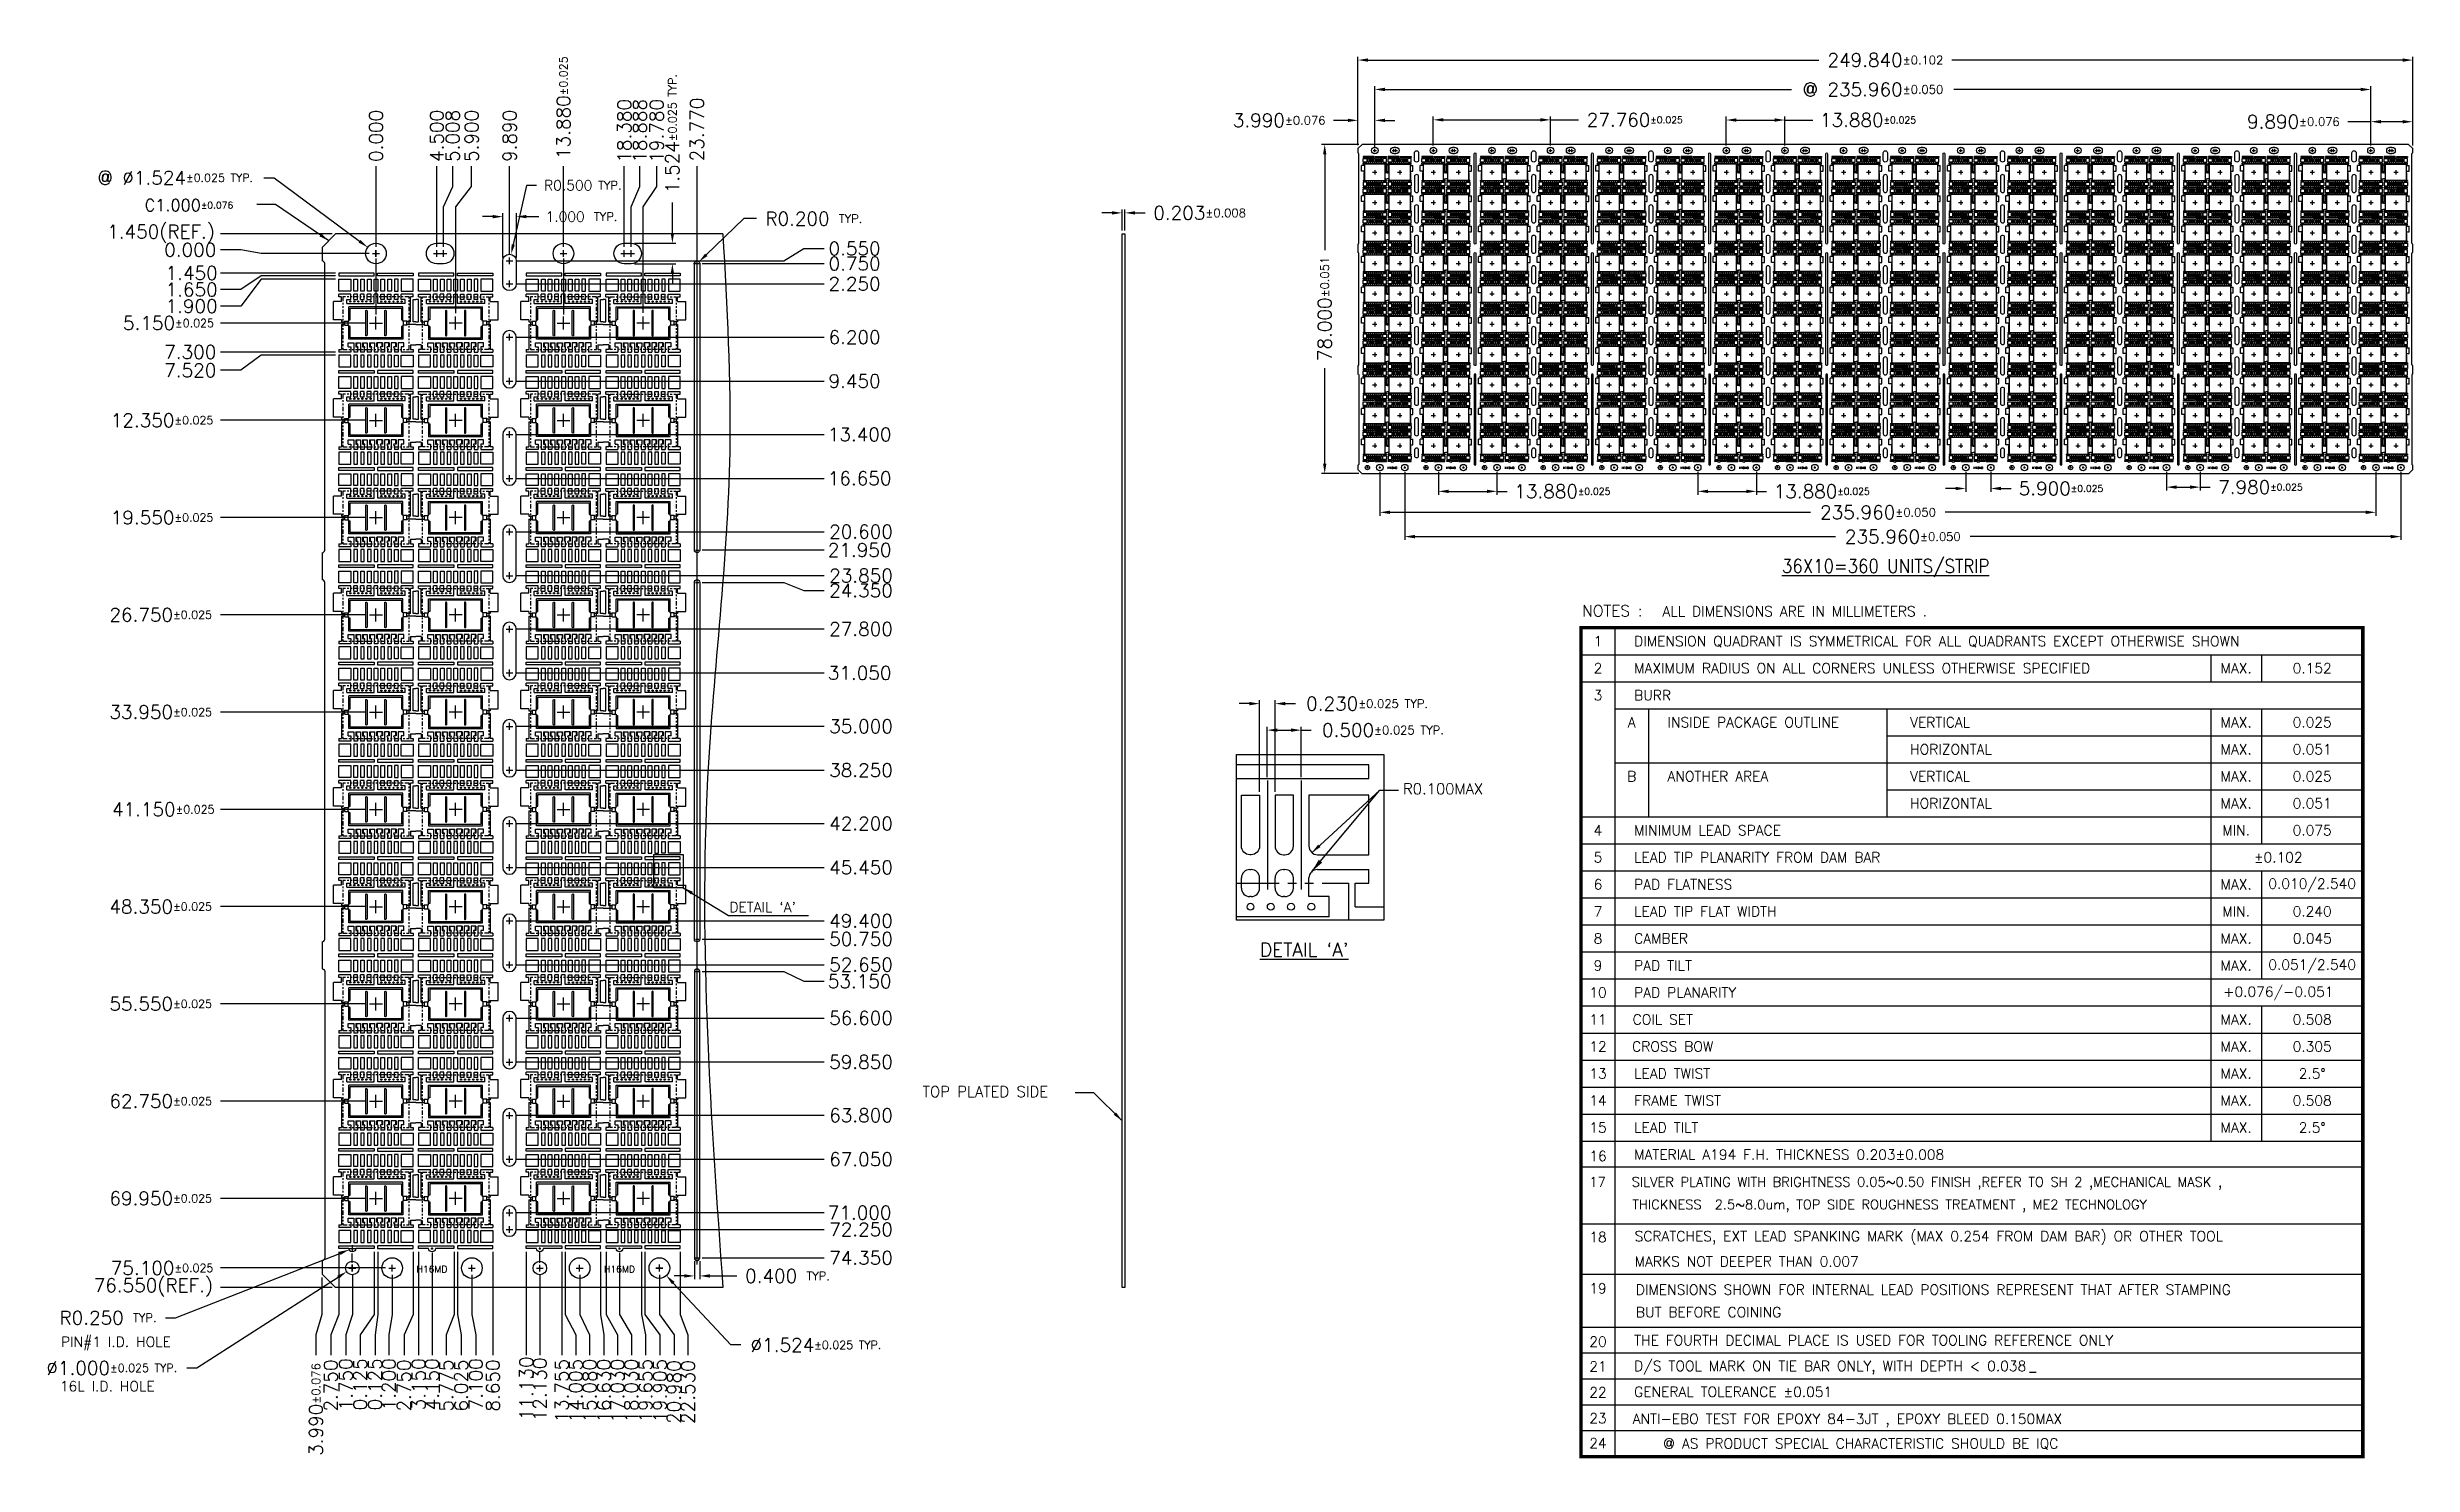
# Model space of a CAD drawing. Extents: x -204 to -64, y -54 to 30.
import ezdxf
from ezdxf.enums import TextEntityAlignment as Align
from ezdxf.lldxf.tags import DXFTag

# ---------------------------------------------------------------- set-up
doc = ezdxf.new("R2010")
doc.units = 0
doc.header["$LTSCALE"] = 8
doc.header["$MEASUREMENT"] = 0
doc.linetypes.add('PHANTOM', pattern=[63.5, 31.75, -6.35, 6.35, -6.35, 6.35, -6.35])
for name, color, linetype in [('BTM', 7, 'HIDDEN'), ('CEN', 2, 'CENTER'), ('DEF', 5, 'Continuous'), ('DIM', 7, 'Continuous'), ('LF-LINE', 1, 'Continuous'), ('PKG-OUT', 1, 'PHANTOM')]:
    doc.layers.add(name, color=color, linetype=linetype)
doc.styles.add('SIMPLEX', font='SIMPLEX.shx', dxfattribs={"height": 0.7})
doc.styles.get("Standard").update_dxf_attribs({"font": 'SIMPLEX.shx', "height": 0.8})
tags = doc.linetypes.add('CENTER', pattern=[2, 1.25, -0.25, 0.25, -0.25]).pattern_tags.tags
tags[10:11] = [DXFTag(74, 4), DXFTag(75, 0), DXFTag(340, '0'), DXFTag(46, 1.0), DXFTag(50, 0.0), DXFTag(44, 0.0), DXFTag(45, 0.0)]
tags[8:9] = [DXFTag(74, 4), DXFTag(75, 0), DXFTag(340, '0'), DXFTag(46, 1.0), DXFTag(50, 0.0), DXFTag(44, 0.0), DXFTag(45, 0.0)]
tags[6:7] = [DXFTag(74, 4), DXFTag(75, 0), DXFTag(340, '0'), DXFTag(46, 1.0), DXFTag(50, 0.0), DXFTag(44, 0.0), DXFTag(45, 0.0)]
tags[4:5] = [DXFTag(74, 4), DXFTag(75, 0), DXFTag(340, '0'), DXFTag(46, 1.0), DXFTag(50, 0.0), DXFTag(44, 0.0), DXFTag(45, 0.0)]
tags = doc.linetypes.add('HIDDEN', pattern=[0.375, 0.25, -0.125]).pattern_tags.tags
tags[6:7] = [DXFTag(74, 4), DXFTag(75, 0), DXFTag(340, '0'), DXFTag(46, 1.0), DXFTag(50, 0.0), DXFTag(44, 0.0), DXFTag(45, 0.0)]
tags[4:5] = [DXFTag(74, 4), DXFTag(75, 0), DXFTag(340, '0'), DXFTag(46, 1.0), DXFTag(50, 0.0), DXFTag(44, 0.0), DXFTag(45, 0.0)]
doc.dimstyles.new('LF', dxfattribs={"dimtxt": 0.8, "dimasz": 0.6, "dimexe": 0.2, "dimexo": 0.2, "dimgap": 0.2, "dimtad": 0, "dimdec": 3, "dimlfac": 1.25, "dimzin": 0, "dimdsep": 46, "dimtxsty": 'Standard', "dimcen": 0.2, "dimclrd": 2, "dimclre": 2, "dimclrt": 256, "dimadec": 0, "dimazin": 0, "dimtfac": 1, "dimtdec": 3, "dimtofl": 0, "dimtmove": 0, "dimatfit": 3, "dimfxl": 1, "dimtolj": 1, "dimtzin": 0, "dimarcsym": 0})
doc.dimstyles.new('LF$3', dxfattribs={"dimtxt": 0.8, "dimasz": 0.6, "dimexe": 0.2, "dimexo": 0.2, "dimgap": 0.2, "dimtad": 0, "dimtoh": 1, "dimdec": 3, "dimlfac": 1.25, "dimzin": 0, "dimdsep": 46, "dimtxsty": 'Standard', "dimcen": 0.2, "dimclrd": 2, "dimclre": 2, "dimclrt": 256, "dimadec": 0, "dimazin": 0, "dimtfac": 1, "dimtdec": 3, "dimtofl": 0, "dimtmove": 0, "dimatfit": 3, "dimfxl": 1, "dimtolj": 1, "dimtzin": 0, "dimarcsym": 0})
doc.dimstyles.new('LF$4', dxfattribs={"dimtxt": 0.8, "dimasz": 0.6, "dimexe": 0.2, "dimexo": 0.2, "dimgap": 0.2, "dimtad": 0, "dimtoh": 1, "dimdec": 3, "dimlfac": 1.25, "dimzin": 0, "dimdsep": 46, "dimtxsty": 'Standard', "dimcen": 0.2, "dimclrd": 2, "dimclre": 2, "dimclrt": 256, "dimadec": 0, "dimazin": 0, "dimtfac": 1, "dimtdec": 3, "dimtofl": 0, "dimtmove": 0, "dimatfit": 3, "dimfxl": 1, "dimtolj": 1, "dimtzin": 0, "dimarcsym": 0})
doc.dimstyles.new('STRIP', dxfattribs={"dimtxt": 0.8, "dimasz": 0.6, "dimexe": 0.2, "dimexo": 0.2, "dimgap": 0.2, "dimtad": 0, "dimdec": 3, "dimlfac": 4, "dimzin": 0, "dimdsep": 46, "dimtxsty": 'Standard', "dimcen": 0.2, "dimclrd": 2, "dimclre": 2, "dimadec": 0, "dimazin": 0, "dimtfac": 1, "dimtdec": 3, "dimtofl": 0, "dimtmove": 0, "dimatfit": 3, "dimfxl": 1, "dimtolj": 1, "dimtzin": 0, "dimarcsym": 0})
doc.dimstyles.new('UNIT', dxfattribs={"dimtxt": 0.7, "dimasz": 0.8, "dimexe": 0.2, "dimexo": 0.2, "dimgap": 0.2, "dimtad": 0, "dimdec": 3, "dimlfac": 0.15625, "dimzin": 0, "dimdsep": 46, "dimtxsty": 'SIMPLEX', "dimcen": 0.2, "dimclrd": 2, "dimclre": 2, "dimclrt": 256, "dimadec": 0, "dimazin": 0, "dimtfac": 1, "dimtdec": 3, "dimtofl": 0, "dimtmove": 0, "dimatfit": 3, "dimfxl": 1, "dimtolj": 1, "dimtzin": 0, "dimlwd": -1, "dimlwe": -1, "dimarcsym": 0})

msp = doc.modelspace()

# ---------------------------------------------------------------- texts
at = {"color": 7, "linetype": 'Continuous', "width": 0.9}
msp.add_text('%%U36X10=360 UNITS/STRIP', height=0.8, dxfattribs=at).set_placement((-101.77871, -0.74334))
at = {"style": 'SIMPLEX'}
for s, height, p in [('NOTES :', 0.666701, (-113.60338, -3.3262)), ('ALL DIMENSIONS ARE IN MILLIMETERS .', 0.6000308, (-108.84932, -3.32602)), ('DIMENSION QUADRANT IS SYMMETRICAL FOR ALL QUADRANTS EXCEPT OTHERWISE SHOWN', 0.6000308, (-110.53025, -5.09574)), ('MAXIMUM RADIUS ON ALL CORNERS UNLESS OTHERWISE SPECIFIED', 0.6000308, (-110.53025, -6.69582)), ('BURR', 0.600031, (-110.53025, -8.2959)), ('INSIDE PACKAGE OUTLINE', 0.6000308, (-108.5536, -9.89598)), ('VERTICAL', 0.600031, (-94.18728, -9.89598)), ('HORIZONTAL', 0.600031, (-94.18728, -11.49607)), ('ANOTHER AREA', 0.6000308, (-108.5536, -13.09615)), ('VERTICAL', 0.600031, (-94.18728, -13.09615)), ('R0.100MAX', 0.64, (-124.2151, -13.8548)), ('HORIZONTAL', 0.600031, (-94.18728, -14.69623)), ('MINIMUM LEAD SPACE ', 0.6000308, (-110.53025, -16.29631)), ('LEAD TIP PLANARITY FROM DAM BAR', 0.6000308, (-110.53025, -17.89639)), ('PAD FLATNESS', 0.6000308, (-110.53025, -19.49648)), ('LEAD TIP FLAT WIDTH', 0.6000308, (-110.53025, -21.09656)), ('CAMBER', 0.600031, (-110.53025, -22.69664)), ('PAD TILT', 0.600031, (-110.53025, -24.29672)), ('PAD PLANARITY ', 0.6000308, (-110.53025, -25.8968)), ('COIL SET', 0.600031, (-110.61968, -27.49689)), ('CROSS BOW', 0.600031, (-110.65066, -29.09697)), ('LEAD TWIST', 0.600031, (-110.53025, -30.69705)), ('TOP PLATED SIDE', 0.64, (-152.66838, -31.79148)), ('FRAME TWIST', 0.6000308, (-110.53025, -32.29713)), ('LEAD TILT', 0.600031, (-110.53025, -33.89721)), ('MATERIAL A194 F.H. THICKNESS 0.203%%P0.008', 0.6000308, (-110.53025, -35.4973)), ('SCRATCHES, EXT LEAD SPANKING MARK (MAX 0.254 FROM DAM BAR) OR OTHER TOOL', 0.6000308, (-110.50169, -40.32974)), ('MARKS NOT DEEPER THAN 0.007', 0.6000308, (-110.50169, -41.82388)), ('DIMENSIONS SHOWN FOR INTERNAL LEAD POSITIONS REPRESENT THAT AFTER STAMPING', 0.6000308, (-110.42778, -43.49698)), ('BUT BEFORE COINING', 0.6000308, (-110.42778, -44.82806)), ('THE FOURTH DECIMAL PLACE IS USED FOR TOOLING REFERENCE ONLY', 0.6000308, (-110.53025, -46.49551)), ('D/S TOOL MARK ON TIE BAR ONLY, WITH DEPTH < 0.038', 0.6000308, (-110.53025, -48.01362)), ('GENERAL TOLERANCE %%P0.051', 0.6000308, (-110.53025, -49.54769))]:
    msp.add_text(s, height=height, dxfattribs=at).set_placement(p)
for s, height, p in [('1', 0.60003, (-112.67308, -4.79572)), ('2', 0.60003, (-112.67308, -6.3958)), ('MAX.', 0.600031, (-74.88028, -6.3958)), ('0.152', 0.600031, (-70.38005, -6.3958)), ('3', 0.60003, (-112.67308, -7.99589)), ('A', 0.60003, (-110.67297, -9.59597)), ('MAX.', 0.600031, (-74.88028, -9.59597)), ('0.025', 0.600031, (-70.38005, -9.59597)), ('MAX.', 0.600031, (-74.88028, -11.19605)), ('B', 0.60003, (-110.67297, -12.79613)), ('MAX.', 0.600031, (-74.88028, -12.79613)), ('0.025', 0.600031, (-70.38005, -12.79613)), ('MAX.', 0.600031, (-74.88028, -14.39621)), ('4', 0.60003, (-112.67308, -15.9963)), ('MIN.', 0.600031, (-74.88028, -15.9963)), ('0.075', 0.600031, (-70.38005, -15.9963)), ('5', 0.60003, (-112.67308, -17.59638)), ('%%P0.102', 0.600031, (-72.38575, -17.59638)), ('6', 0.60003, (-112.67308, -19.19646)), ('MAX.', 0.600031, (-74.88028, -19.19646)), ('0.010/2.540', 0.6000308, (-70.38005, -19.19646)), ('7', 0.60003, (-112.67308, -20.79654)), ('MIN.', 0.600031, (-74.88028, -20.79654)), ('0.240', 0.600031, (-70.38005, -20.79654)), ('8', 0.60003, (-112.67308, -22.39662)), ('MAX.', 0.600031, (-74.88028, -22.39662)), ('9', 0.60003, (-112.67308, -23.99671)), ('MAX.', 0.600031, (-74.88028, -23.99671)), ('0.051/2.540', 0.6000308, (-70.38005, -23.99671)), ('+0.076/-0.051', 0.6000308, (-72.38575, -25.59679)), ('10', 0.600031, (-112.67308, -25.59679)), ('11', 0.600031, (-112.67308, -27.19687)), ('MAX.', 0.600031, (-74.88028, -27.19687)), ('0.508', 0.600031, (-70.38005, -27.19687)), ('12', 0.600031, (-112.67308, -28.79695)), ('MAX.', 0.600031, (-74.88028, -28.79695)), ('13', 0.600031, (-112.67308, -30.39703)), ('MAX.', 0.600031, (-74.88028, -30.39703)), ('2.5%%D', 0.600031, (-70.38005, -30.39703)), ('14', 0.600031, (-112.67308, -31.99712)), ('MAX.', 0.600031, (-74.88028, -31.99712)), ('0.508', 0.600031, (-70.38005, -31.99712)), ('15', 0.600031, (-112.67308, -33.5972)), ('MAX.', 0.600031, (-74.88028, -33.5972)), ('2.5%%D', 0.600031, (-70.38005, -33.5972)), ('16', 0.600031, (-112.67308, -35.28145)), ('17', 0.566129, (-112.69729, -36.81431)), ('18', 0.600031, (-112.67308, -40.07638)), ('19', 0.600031, (-112.67308, -43.12054)), ('20', 0.600031, (-112.67308, -46.27796)), ('21', 0.600031, (-112.67308, -47.74292)), ('22', 0.600031, (-112.67308, -49.27698)), ('23', 0.600031, (-112.67308, -50.81104)), ('24', 0.600031, (-112.67308, -52.2877))]:
    msp.add_text(s, height=height, dxfattribs=at).set_placement(p, align=Align.MIDDLE)
at = {"color": 1, "style": 'SIMPLEX'}
for s, height, p in [('0.051', 0.600031, (-70.38005, -11.19605)), ('0.051', 0.600031, (-70.38005, -14.39621)), ('0.045', 0.600031, (-70.37231, -22.39662)), ('0.305', 0.600031, (-70.38005, -28.79695)), ('@ AS PRODUCT SPECIAL CHARACTERISTIC SHOULD BE IQC', 0.6000308, (-97.10809, -52.33304))]:
    msp.add_text(s, height=height, dxfattribs=at).set_placement(p, align=Align.MIDDLE)
for s, height, p in [('SILVER PLATING WITH BRIGHTNESS 0.05~0.50 FINISH ,REFER TO SH 2 ,MECHANICAL MASK ,', 0.566129, (-110.67553, -37.09738)), ('THICKNESS  2.5~8.0um, TOP SIDE ROUGHNESS TREATMENT , ME2 TECHNOLOGY ', 0.566129, (-110.63775, -38.43438)), ('ANTI-EBO TEST FOR EPOXY 84-3JT , EPOXY BLEED 0.150MAX', 0.6000308, (-110.61559, -51.15008))]:
    msp.add_text(s, height=height, dxfattribs=at).set_placement(p)
at = {"insert": (-198.73511, 21.37277), "char_height": 0.7, "attachment_point": 1, "style": 'SIMPLEX'}
msp.add_mtext_dynamic_manual_height_columns('\\A1;C1.000{\\H0.57143x;%%P0.076}', width=2.7938574, gutter_width=3.5, heights=[0], dxfattribs=at)
at = {"layer": 'DIM', "color": 1}
msp.add_text("DETAIL `A'", height=0.6, dxfattribs=at).set_placement((-164.10695, -20.83994))
at = {"layer": 'DIM', "color": 1, "style": 'SIMPLEX'}
msp.add_text("%%uDETAIL `A'", height=0.8, dxfattribs=at).set_placement((-132.69046, -23.46422))
at = {"layer": 'DIM', "style": 'SIMPLEX'}
msp.add_text('PIN#1 I.D. HOLE', height=0.6, dxfattribs=at).set_placement((-203.68948, -46.58784))
at = {"layer": 'DIM', "insert": (-203.75401, -48.61626), "char_height": 0.6, "attachment_point": 1, "style": 'SIMPLEX'}
msp.add_mtext_dynamic_manual_height_columns('16L I.D. HOLE', width=7.6089571, gutter_width=5, heights=[0], dxfattribs=at)

# ---------------------------------------------------------------- blocks, each defined once
blk = doc.blocks.new('LEAD')
for points in [[(42.93, 75.15), (42.04, 75.15), (42.04, 76.03), (42.93, 76.03)], [(43.43, 75.15), (43.16, 75.15), (43.16, 76.03), (43.43, 76.03)], [(43.93, 75.15), (43.66, 75.15), (43.66, 76.03), (43.93, 76.03)], [(44.43, 75.15), (44.16, 75.15), (44.16, 76.03), (44.43, 76.03)], [(44.93, 75.15), (44.66, 75.15), (44.66, 76.03), (44.93, 76.03)], [(45.43, 75.15), (45.16, 75.15), (45.16, 76.03), (45.43, 76.03)], [(45.93, 75.15), (45.66, 75.15), (45.66, 76.03), (45.93, 76.03)], [(46.16, 75.15), (46.43, 75.15), (46.43, 76.03), (46.16, 76.03)], [(46.66, 75.15), (47.54, 75.15), (47.54, 76.03), (46.66, 76.03)]]:
    blk.add_lwpolyline(points, close=True)
blk = doc.blocks.new('*D3')
at = {"layer": 'DEFPOINTS', "color": 0, "transparency": 16777216}
for p in [(14.43, -249.05), (23.43, -249.26), (23.63, -249.26)]:
    blk.add_point(p, dxfattribs=at)
at = {"layer": 'DIM', "color": 2, "lineweight": -2, "transparency": 16777216}
for p, q in [((15.63, -249.05), (14.43, -249.05)), ((16.83, -249.26), (15.63, -249.05)), ((23.23, -249.26), (16.83, -249.26))]:
    blk.add_line(p, q, dxfattribs=at)
at = {"layer": 'DIM', "transparency": 16777216, "insert": (12.63, -249.05), "char_height": 0.8, "attachment_point": 5}
blk.add_mtext('\\A1;0.000', dxfattribs=at)
blk = doc.blocks.new('*D4')
at = {"layer": 'DEFPOINTS', "color": 0, "transparency": 16777216}
for p in [(23.63, -244.1), (23.63, -249.06), (23.63, -249.26)]:
    blk.add_point(p, dxfattribs=at)
at = {"layer": 'DIM', "color": 2, "lineweight": -2, "transparency": 16777216}
blk.add_line((23.63, -248.86), (23.63, -244.1), dxfattribs=at)
at = {"layer": 'DIM', "transparency": 16777216, "insert": (23.63, -242.3), "char_height": 0.8, "attachment_point": 5, "rotation": 90}
blk.add_mtext('\\A1;0.000', dxfattribs=at)
blk = doc.blocks.new('*D5')
at = {"layer": 'DEFPOINTS', "color": 0, "transparency": 16777216}
for p in [(27.23, -244.1), (23.63, -249.26), (27.23, -249.06)]:
    blk.add_point(p, dxfattribs=at)
at = {"layer": 'DIM', "color": 2, "lineweight": -2, "transparency": 16777216}
blk.add_line((27.23, -248.86), (27.23, -244.1), dxfattribs=at)
at = {"layer": 'DIM', "transparency": 16777216, "insert": (27.23, -242.3), "char_height": 0.8, "attachment_point": 5, "rotation": 90}
blk.add_mtext('\\A1;4.500', dxfattribs=at)
blk = doc.blocks.new('*D6')
at = {"layer": 'DEFPOINTS', "color": 0, "transparency": 16777216}
for p in [(31.54, -244.1), (23.63, -249.26), (31.54, -249.5)]:
    blk.add_point(p, dxfattribs=at)
at = {"layer": 'DIM', "color": 2, "lineweight": -2, "transparency": 16777216}
blk.add_line((31.54, -249.3), (31.54, -244.1), dxfattribs=at)
at = {"layer": 'DIM', "transparency": 16777216, "insert": (31.54, -242.3), "char_height": 0.8, "attachment_point": 5, "rotation": 90}
blk.add_mtext('\\A1;9.890', dxfattribs=at)
blk = doc.blocks.new('*D75')
at = {"layer": 'DEFPOINTS', "color": 0, "transparency": 16777216}
for p in [(34.73, -244.1), (23.63, -249.26), (34.73, -249.06)]:
    blk.add_point(p, dxfattribs=at)
at = {"layer": 'DIM', "color": 2, "lineweight": -2, "transparency": 16777216}
blk.add_line((34.73, -248.86), (34.73, -244.1), dxfattribs=at)
at = {"layer": 'DIM', "transparency": 16777216, "insert": (34.73, -240.63), "char_height": 0.8, "attachment_point": 5, "rotation": 90}
blk.add_mtext('\\A1;13.880{\\H0.48;±0.025}', dxfattribs=at)
blk = doc.blocks.new('*D76')
at = {"layer": 'DEFPOINTS', "color": 0, "transparency": 16777216}
for p in [(38.33, -244.1), (23.63, -249.26), (38.33, -249.06)]:
    blk.add_point(p, dxfattribs=at)
at = {"layer": 'DIM', "color": 2, "lineweight": -2, "transparency": 16777216}
blk.add_line((38.33, -248.86), (38.33, -244.1), dxfattribs=at)
at = {"layer": 'DIM', "transparency": 16777216, "insert": (38.33, -242), "char_height": 0.8, "attachment_point": 5, "rotation": 90}
blk.add_mtext('\\A1;18.380', dxfattribs=at)
blk = doc.blocks.new('*D77')
at = {"layer": 'DEFPOINTS', "color": 0, "transparency": 16777216}
for p in [(39.25, -244.1), (23.63, -249.26), (38.74, -249.06)]:
    blk.add_point(p, dxfattribs=at)
at = {"layer": 'DIM', "color": 2, "lineweight": -2, "transparency": 16777216}
for p, q in [((39.25, -245.3), (39.25, -244.1)), ((38.74, -246.5), (39.25, -245.3)), ((38.74, -248.86), (38.74, -246.5))]:
    blk.add_line(p, q, dxfattribs=at)
at = {"layer": 'DIM', "transparency": 16777216, "insert": (39.25, -242), "char_height": 0.8, "attachment_point": 5, "rotation": 90}
blk.add_mtext('\\A1;18.888', dxfattribs=at)
blk = doc.blocks.new('*D78')
at = {"layer": 'DEFPOINTS', "color": 0, "transparency": 16777216}
for p in [(23.63, -249.26), (14.43, -253.38), (23.24, -253.38)]:
    blk.add_point(p, dxfattribs=at)
at = {"layer": 'DIM', "color": 2, "lineweight": -2, "transparency": 16777216}
blk.add_line((23.04, -253.38), (14.43, -253.38), dxfattribs=at)
at = {"layer": 'DIM', "transparency": 16777216, "insert": (11.34, -253.38), "char_height": 0.8, "attachment_point": 5}
blk.add_mtext('\\A1;5.150{\\H0.48;±0.025}', dxfattribs=at)
blk = doc.blocks.new('*D79')
at = {"layer": 'DEFPOINTS', "color": 0, "transparency": 16777216}
for p in [(23.63, -249.26), (14.43, -259.14), (23.24, -259.14)]:
    blk.add_point(p, dxfattribs=at)
at = {"layer": 'DIM', "color": 2, "lineweight": -2, "transparency": 16777216}
blk.add_line((23.04, -259.14), (14.43, -259.14), dxfattribs=at)
at = {"layer": 'DIM', "transparency": 16777216, "insert": (10.96, -259.14), "char_height": 0.8, "attachment_point": 5}
blk.add_mtext('\\A1;12.350{\\H0.48;±0.025}', dxfattribs=at)
blk = doc.blocks.new('*D80')
at = {"layer": 'DEFPOINTS', "color": 0, "transparency": 16777216}
for p in [(23.63, -249.26), (14.43, -264.9), (23.24, -264.9)]:
    blk.add_point(p, dxfattribs=at)
at = {"layer": 'DIM', "color": 2, "lineweight": -2, "transparency": 16777216}
blk.add_line((23.04, -264.9), (14.43, -264.9), dxfattribs=at)
at = {"layer": 'DIM', "transparency": 16777216, "insert": (10.96, -264.9), "char_height": 0.8, "attachment_point": 5}
blk.add_mtext('\\A1;19.550{\\H0.48;±0.025}', dxfattribs=at)
blk = doc.blocks.new('*D81')
at = {"layer": 'DEFPOINTS', "color": 0, "transparency": 16777216}
for p in [(23.63, -249.26), (14.43, -270.66), (23.24, -270.66)]:
    blk.add_point(p, dxfattribs=at)
at = {"layer": 'DIM', "color": 2, "lineweight": -2, "transparency": 16777216}
blk.add_line((23.04, -270.66), (14.43, -270.66), dxfattribs=at)
at = {"layer": 'DIM', "transparency": 16777216, "insert": (10.88, -270.66), "char_height": 0.8, "attachment_point": 5}
blk.add_mtext('\\A1;26.750{\\H0.48;±0.025}', dxfattribs=at)
blk = doc.blocks.new('*D82')
at = {"layer": 'DEFPOINTS', "color": 0, "transparency": 16777216}
for p in [(23.63, -249.26), (14.43, -276.42), (23.24, -276.42)]:
    blk.add_point(p, dxfattribs=at)
at = {"layer": 'DIM', "color": 2, "lineweight": -2, "transparency": 16777216}
blk.add_line((23.04, -276.42), (14.43, -276.42), dxfattribs=at)
at = {"layer": 'DIM', "transparency": 16777216, "insert": (10.88, -276.42), "char_height": 0.8, "attachment_point": 5}
blk.add_mtext('\\A1;33.950{\\H0.48;±0.025}', dxfattribs=at)
blk = doc.blocks.new('*D83')
at = {"layer": 'DEFPOINTS', "color": 0, "transparency": 16777216}
for p in [(23.63, -249.26), (14.43, -282.18), (23.24, -282.18)]:
    blk.add_point(p, dxfattribs=at)
at = {"layer": 'DIM', "color": 2, "lineweight": -2, "transparency": 16777216}
blk.add_line((23.04, -282.18), (14.43, -282.18), dxfattribs=at)
at = {"layer": 'DIM', "transparency": 16777216, "insert": (11.03, -282.18), "char_height": 0.8, "attachment_point": 5}
blk.add_mtext('\\A1;41.150{\\H0.48;±0.025}', dxfattribs=at)
blk = doc.blocks.new('*D84')
at = {"layer": 'DEFPOINTS', "color": 0, "transparency": 16777216}
for p in [(23.63, -249.26), (14.43, -287.94), (23.24, -287.94)]:
    blk.add_point(p, dxfattribs=at)
at = {"layer": 'DIM', "color": 2, "lineweight": -2, "transparency": 16777216}
blk.add_line((23.04, -287.94), (14.43, -287.94), dxfattribs=at)
at = {"layer": 'DIM', "transparency": 16777216, "insert": (10.88, -287.94), "char_height": 0.8, "attachment_point": 5}
blk.add_mtext('\\A1;48.350{\\H0.48;±0.025}', dxfattribs=at)
blk = doc.blocks.new('*D85')
at = {"layer": 'DEFPOINTS', "color": 0, "transparency": 16777216}
for p in [(23.63, -249.26), (14.43, -293.7), (23.24, -293.7)]:
    blk.add_point(p, dxfattribs=at)
at = {"layer": 'DIM', "color": 2, "lineweight": -2, "transparency": 16777216}
blk.add_line((23.04, -293.7), (14.43, -293.7), dxfattribs=at)
at = {"layer": 'DIM', "transparency": 16777216, "insert": (10.88, -293.7), "char_height": 0.8, "attachment_point": 5}
blk.add_mtext('\\A1;55.550{\\H0.48;±0.025}', dxfattribs=at)
blk = doc.blocks.new('*D86')
at = {"layer": 'DEFPOINTS', "color": 0, "transparency": 16777216}
for p in [(23.63, -249.26), (14.43, -299.46), (23.24, -299.46)]:
    blk.add_point(p, dxfattribs=at)
at = {"layer": 'DIM', "color": 2, "lineweight": -2, "transparency": 16777216}
blk.add_line((23.04, -299.46), (14.43, -299.46), dxfattribs=at)
at = {"layer": 'DIM', "transparency": 16777216, "insert": (10.88, -299.46), "char_height": 0.8, "attachment_point": 5}
blk.add_mtext('\\A1;62.750{\\H0.48;±0.025}', dxfattribs=at)
blk = doc.blocks.new('*D87')
at = {"layer": 'DEFPOINTS', "color": 0, "transparency": 16777216}
for p in [(23.63, -249.26), (14.43, -305.22), (23.24, -305.22)]:
    blk.add_point(p, dxfattribs=at)
at = {"layer": 'DIM', "color": 2, "lineweight": -2, "transparency": 16777216}
blk.add_line((23.04, -305.22), (14.43, -305.22), dxfattribs=at)
at = {"layer": 'DIM', "transparency": 16777216, "insert": (10.88, -305.22), "char_height": 0.8, "attachment_point": 5}
blk.add_mtext('\\A1;69.950{\\H0.48;±0.025}', dxfattribs=at)
blk = doc.blocks.new('*D62')
at = {"layer": 'DEFPOINTS', "color": 0, "transparency": 16777216}
for p in [(23.63, -249.26), (31.74, -254.22), (50.17, -254.22)]:
    blk.add_point(p, dxfattribs=at)
at = {"layer": 'DIM', "color": 2, "lineweight": -2, "transparency": 16777216}
blk.add_line((31.94, -254.22), (50.17, -254.22), dxfattribs=at)
at = {"layer": 'DIM', "transparency": 16777216, "insert": (51.97, -254.22), "char_height": 0.8, "attachment_point": 5}
blk.add_mtext('\\A1;6.200', dxfattribs=at)
blk = doc.blocks.new('*D63')
at = {"layer": 'DEFPOINTS', "color": 0, "transparency": 16777216}
for p in [(23.63, -249.26), (31.74, -256.82), (50.17, -256.82)]:
    blk.add_point(p, dxfattribs=at)
at = {"layer": 'DIM', "color": 2, "lineweight": -2, "transparency": 16777216}
blk.add_line((31.94, -256.82), (50.17, -256.82), dxfattribs=at)
at = {"layer": 'DIM', "transparency": 16777216, "insert": (51.97, -256.82), "char_height": 0.8, "attachment_point": 5}
blk.add_mtext('\\A1;9.450', dxfattribs=at)
blk = doc.blocks.new('*D64')
at = {"layer": 'DEFPOINTS', "color": 0, "transparency": 16777216}
for p in [(23.63, -249.26), (31.74, -259.98), (50.17, -259.98)]:
    blk.add_point(p, dxfattribs=at)
at = {"layer": 'DIM', "color": 2, "lineweight": -2, "transparency": 16777216}
blk.add_line((31.94, -259.98), (50.17, -259.98), dxfattribs=at)
at = {"layer": 'DIM', "transparency": 16777216, "insert": (52.27, -259.98), "char_height": 0.8, "attachment_point": 5}
blk.add_mtext('\\A1;13.400', dxfattribs=at)
blk = doc.blocks.new('*D65')
at = {"layer": 'DEFPOINTS', "color": 0, "transparency": 16777216}
for p in [(23.63, -249.26), (31.74, -262.58), (50.17, -262.58)]:
    blk.add_point(p, dxfattribs=at)
at = {"layer": 'DIM', "color": 2, "lineweight": -2, "transparency": 16777216}
blk.add_line((31.94, -262.58), (50.17, -262.58), dxfattribs=at)
at = {"layer": 'DIM', "transparency": 16777216, "insert": (52.27, -262.58), "char_height": 0.8, "attachment_point": 5}
blk.add_mtext('\\A1;16.650', dxfattribs=at)
blk = doc.blocks.new('*D66')
at = {"layer": 'DEFPOINTS', "color": 0, "transparency": 16777216}
for p in [(23.63, -249.26), (31.74, -265.74), (50.17, -265.74)]:
    blk.add_point(p, dxfattribs=at)
at = {"layer": 'DIM', "color": 2, "lineweight": -2, "transparency": 16777216}
blk.add_line((31.94, -265.74), (50.17, -265.74), dxfattribs=at)
at = {"layer": 'DIM', "transparency": 16777216, "insert": (52.35, -265.74), "char_height": 0.8, "attachment_point": 5}
blk.add_mtext('\\A1;20.600', dxfattribs=at)
blk = doc.blocks.new('*D67')
at = {"layer": 'DEFPOINTS', "color": 0, "transparency": 16777216}
for p in [(23.63, -249.26), (31.74, -268.34), (50.17, -268.34)]:
    blk.add_point(p, dxfattribs=at)
at = {"layer": 'DIM', "color": 2, "lineweight": -2, "transparency": 16777216}
blk.add_line((31.94, -268.34), (50.17, -268.34), dxfattribs=at)
at = {"layer": 'DIM', "transparency": 16777216, "insert": (52.35, -268.34), "char_height": 0.8, "attachment_point": 5}
blk.add_mtext('\\A1;23.850', dxfattribs=at)
blk = doc.blocks.new('*D68')
at = {"layer": 'DEFPOINTS', "color": 0, "transparency": 16777216}
for p in [(23.63, -249.26), (31.74, -271.5), (50.17, -271.5)]:
    blk.add_point(p, dxfattribs=at)
at = {"layer": 'DIM', "color": 2, "lineweight": -2, "transparency": 16777216}
blk.add_line((31.94, -271.5), (50.17, -271.5), dxfattribs=at)
at = {"layer": 'DIM', "transparency": 16777216, "insert": (52.35, -271.5), "char_height": 0.8, "attachment_point": 5}
blk.add_mtext('\\A1;27.800', dxfattribs=at)
blk = doc.blocks.new('*D69')
at = {"layer": 'DEFPOINTS', "color": 0, "transparency": 16777216}
for p in [(23.63, -249.26), (31.74, -274.1), (50.17, -274.1)]:
    blk.add_point(p, dxfattribs=at)
at = {"layer": 'DIM', "color": 2, "lineweight": -2, "transparency": 16777216}
blk.add_line((31.94, -274.1), (50.17, -274.1), dxfattribs=at)
at = {"layer": 'DIM', "transparency": 16777216, "insert": (52.27, -274.1), "char_height": 0.8, "attachment_point": 5}
blk.add_mtext('\\A1;31.050', dxfattribs=at)
blk = doc.blocks.new('*D70')
at = {"layer": 'DEFPOINTS', "color": 0, "transparency": 16777216}
for p in [(23.63, -249.26), (31.74, -277.26), (50.17, -277.26)]:
    blk.add_point(p, dxfattribs=at)
at = {"layer": 'DIM', "color": 2, "lineweight": -2, "transparency": 16777216}
blk.add_line((31.94, -277.26), (50.17, -277.26), dxfattribs=at)
at = {"layer": 'DIM', "transparency": 16777216, "insert": (52.35, -277.26), "char_height": 0.8, "attachment_point": 5}
blk.add_mtext('\\A1;35.000', dxfattribs=at)
blk = doc.blocks.new('*D71')
at = {"layer": 'DEFPOINTS', "color": 0, "transparency": 16777216}
for p in [(23.63, -249.26), (31.74, -279.86), (50.17, -279.86)]:
    blk.add_point(p, dxfattribs=at)
at = {"layer": 'DIM', "color": 2, "lineweight": -2, "transparency": 16777216}
blk.add_line((31.94, -279.86), (50.17, -279.86), dxfattribs=at)
at = {"layer": 'DIM', "transparency": 16777216, "insert": (52.35, -279.86), "char_height": 0.8, "attachment_point": 5}
blk.add_mtext('\\A1;38.250', dxfattribs=at)
blk = doc.blocks.new('*D72')
at = {"layer": 'DEFPOINTS', "color": 0, "transparency": 16777216}
for p in [(23.63, -249.26), (31.74, -283.02), (50.17, -283.02)]:
    blk.add_point(p, dxfattribs=at)
at = {"layer": 'DIM', "color": 2, "lineweight": -2, "transparency": 16777216}
blk.add_line((31.94, -283.02), (50.17, -283.02), dxfattribs=at)
at = {"layer": 'DIM', "transparency": 16777216, "insert": (52.35, -283.02), "char_height": 0.8, "attachment_point": 5}
blk.add_mtext('\\A1;42.200', dxfattribs=at)
blk = doc.blocks.new('*D73')
at = {"layer": 'DEFPOINTS', "color": 0, "transparency": 16777216}
for p in [(23.63, -249.26), (31.74, -285.62), (50.17, -285.62)]:
    blk.add_point(p, dxfattribs=at)
at = {"layer": 'DIM', "color": 2, "lineweight": -2, "transparency": 16777216}
blk.add_line((31.94, -285.62), (50.17, -285.62), dxfattribs=at)
at = {"layer": 'DIM', "transparency": 16777216, "insert": (52.35, -285.62), "char_height": 0.8, "attachment_point": 5}
blk.add_mtext('\\A1;45.450', dxfattribs=at)
blk = doc.blocks.new('*D74')
at = {"layer": 'DEFPOINTS', "color": 0, "transparency": 16777216}
for p in [(23.63, -249.26), (31.74, -288.78), (50.17, -288.78)]:
    blk.add_point(p, dxfattribs=at)
at = {"layer": 'DIM', "color": 2, "lineweight": -2, "transparency": 16777216}
blk.add_line((31.94, -288.78), (50.17, -288.78), dxfattribs=at)
at = {"layer": 'DIM', "transparency": 16777216, "insert": (52.35, -288.78), "char_height": 0.8, "attachment_point": 5}
blk.add_mtext('\\A1;49.400', dxfattribs=at)
blk = doc.blocks.new('*D50')
at = {"layer": 'DEFPOINTS', "color": 0, "transparency": 16777216}
for p in [(23.63, -249.26), (31.74, -291.38), (50.17, -291.38)]:
    blk.add_point(p, dxfattribs=at)
at = {"layer": 'DIM', "color": 2, "lineweight": -2, "transparency": 16777216}
blk.add_line((31.94, -291.38), (50.17, -291.38), dxfattribs=at)
at = {"layer": 'DIM', "transparency": 16777216, "insert": (52.35, -291.38), "char_height": 0.8, "attachment_point": 5}
blk.add_mtext('\\A1;52.650', dxfattribs=at)
blk = doc.blocks.new('*D51')
at = {"layer": 'DEFPOINTS', "color": 0, "transparency": 16777216}
for p in [(23.63, -249.26), (31.74, -294.54), (50.17, -294.54)]:
    blk.add_point(p, dxfattribs=at)
at = {"layer": 'DIM', "color": 2, "lineweight": -2, "transparency": 16777216}
blk.add_line((31.94, -294.54), (50.17, -294.54), dxfattribs=at)
at = {"layer": 'DIM', "transparency": 16777216, "insert": (52.35, -294.54), "char_height": 0.8, "attachment_point": 5}
blk.add_mtext('\\A1;56.600', dxfattribs=at)
blk = doc.blocks.new('*D52')
at = {"layer": 'DEFPOINTS', "color": 0, "transparency": 16777216}
for p in [(23.63, -249.26), (31.74, -297.14), (50.17, -297.14)]:
    blk.add_point(p, dxfattribs=at)
at = {"layer": 'DIM', "color": 2, "lineweight": -2, "transparency": 16777216}
blk.add_line((31.94, -297.14), (50.17, -297.14), dxfattribs=at)
at = {"layer": 'DIM', "transparency": 16777216, "insert": (52.35, -297.14), "char_height": 0.8, "attachment_point": 5}
blk.add_mtext('\\A1;59.850', dxfattribs=at)
blk = doc.blocks.new('*D53')
at = {"layer": 'DEFPOINTS', "color": 0, "transparency": 16777216}
for p in [(23.63, -249.26), (31.74, -300.3), (50.17, -300.3)]:
    blk.add_point(p, dxfattribs=at)
at = {"layer": 'DIM', "color": 2, "lineweight": -2, "transparency": 16777216}
blk.add_line((31.94, -300.3), (50.17, -300.3), dxfattribs=at)
at = {"layer": 'DIM', "transparency": 16777216, "insert": (52.35, -300.3), "char_height": 0.8, "attachment_point": 5}
blk.add_mtext('\\A1;63.800', dxfattribs=at)
blk = doc.blocks.new('*D54')
at = {"layer": 'DEFPOINTS', "color": 0, "transparency": 16777216}
for p in [(23.63, -249.26), (31.74, -302.9), (50.17, -302.9)]:
    blk.add_point(p, dxfattribs=at)
at = {"layer": 'DIM', "color": 2, "lineweight": -2, "transparency": 16777216}
blk.add_line((31.94, -302.9), (50.17, -302.9), dxfattribs=at)
at = {"layer": 'DIM', "transparency": 16777216, "insert": (52.35, -302.9), "char_height": 0.8, "attachment_point": 5}
blk.add_mtext('\\A1;67.050', dxfattribs=at)
blk = doc.blocks.new('*D55')
at = {"layer": 'DEFPOINTS', "color": 0, "transparency": 16777216}
for p in [(23.63, -249.26), (31.74, -306.06), (50.17, -306.06)]:
    blk.add_point(p, dxfattribs=at)
at = {"layer": 'DIM', "color": 2, "lineweight": -2, "transparency": 16777216}
blk.add_line((31.94, -306.06), (50.17, -306.06), dxfattribs=at)
at = {"layer": 'DIM', "transparency": 16777216, "insert": (52.27, -306.06), "char_height": 0.8, "attachment_point": 5}
blk.add_mtext('\\A1;71.000', dxfattribs=at)
blk = doc.blocks.new('*D56')
at = {"layer": 'DEFPOINTS', "color": 0, "transparency": 16777216}
for p in [(23.63, -249.26), (31.74, -307.06), (50.17, -307.06)]:
    blk.add_point(p, dxfattribs=at)
at = {"layer": 'DIM', "color": 2, "lineweight": -2, "transparency": 16777216}
blk.add_line((31.94, -307.06), (50.17, -307.06), dxfattribs=at)
at = {"layer": 'DIM', "transparency": 16777216, "insert": (52.35, -307.06), "char_height": 0.8, "attachment_point": 5}
blk.add_mtext('\\A1;72.250', dxfattribs=at)
blk = doc.blocks.new('*D57')
at = {"layer": 'DEFPOINTS', "color": 0, "transparency": 16777216}
for p in [(23.63, -249.26), (14.43, -309.34), (24.39, -309.34)]:
    blk.add_point(p, dxfattribs=at)
at = {"layer": 'DIM', "color": 2, "lineweight": -2, "transparency": 16777216}
blk.add_line((24.19, -309.34), (14.43, -309.34), dxfattribs=at)
at = {"layer": 'DIM', "transparency": 16777216, "insert": (10.96, -309.34), "char_height": 0.8, "attachment_point": 5}
blk.add_mtext('\\A1;75.100{\\H0.48;±0.025}', dxfattribs=at)
blk = doc.blocks.new('*D58')
at = {"layer": 'DEFPOINTS', "color": 0, "transparency": 16777216}
for p in [(23.63, -249.26), (22.23, -309.54), (21.84, -314.5)]:
    blk.add_point(p, dxfattribs=at)
at = {"layer": 'DIM', "color": 2, "lineweight": -2, "transparency": 16777216}
for p, q in [((22.23, -309.74), (22.23, -312.1)), ((22.23, -312.1), (21.84, -313.3)), ((21.84, -313.3), (21.84, -314.5))]:
    blk.add_line(p, q, dxfattribs=at)
at = {"layer": 'DIM', "transparency": 16777216, "insert": (21.84, -316.23), "char_height": 0.8, "attachment_point": 5, "rotation": 90}
blk.add_mtext('\\A1;1.750', dxfattribs=at)
blk = doc.blocks.new('*D59')
at = {"layer": 'DEFPOINTS', "color": 0, "transparency": 16777216}
for p in [(23.63, -249.26), (24.59, -309.54), (24.39, -314.5)]:
    blk.add_point(p, dxfattribs=at)
at = {"layer": 'DIM', "color": 2, "lineweight": -2, "transparency": 16777216}
for p, q in [((24.59, -309.74), (24.59, -312.1)), ((24.59, -312.1), (24.39, -313.3)), ((24.39, -313.3), (24.39, -314.5))]:
    blk.add_line(p, q, dxfattribs=at)
at = {"layer": 'DIM', "transparency": 16777216, "insert": (24.39, -316.23), "char_height": 0.8, "attachment_point": 5, "rotation": 90}
blk.add_mtext('\\A1;1.200', dxfattribs=at)
blk = doc.blocks.new('*D60')
at = {"layer": 'DEFPOINTS', "color": 0, "transparency": 16777216}
for p in [(23.63, -249.26), (29.31, -309.54), (29.54, -314.5)]:
    blk.add_point(p, dxfattribs=at)
at = {"layer": 'DIM', "color": 2, "lineweight": -2, "transparency": 16777216}
for p, q in [((29.31, -309.74), (29.31, -312.1)), ((29.31, -312.1), (29.54, -313.3)), ((29.54, -313.3), (29.54, -314.5))]:
    blk.add_line(p, q, dxfattribs=at)
at = {"layer": 'DIM', "transparency": 16777216, "insert": (29.54, -316.23), "char_height": 0.8, "attachment_point": 5, "rotation": 90}
blk.add_mtext('\\A1;7.100', dxfattribs=at)
blk = doc.blocks.new('*D61')
at = {"layer": 'DEFPOINTS', "color": 0, "transparency": 16777216}
for p in [(23.63, -249.26), (33.33, -309.54), (33.33, -314.5)]:
    blk.add_point(p, dxfattribs=at)
at = {"layer": 'DIM', "color": 2, "lineweight": -2, "transparency": 16777216}
blk.add_line((33.33, -309.74), (33.33, -314.5), dxfattribs=at)
at = {"layer": 'DIM', "transparency": 16777216, "insert": (33.33, -316.53), "char_height": 0.8, "attachment_point": 5, "rotation": 90}
blk.add_mtext('\\A1;12.130', dxfattribs=at)
blk = doc.blocks.new('*D37')
at = {"layer": 'DEFPOINTS', "color": 0, "transparency": 16777216}
for p in [(23.63, -249.26), (35.69, -309.54), (36.28, -314.5)]:
    blk.add_point(p, dxfattribs=at)
at = {"layer": 'DIM', "color": 2, "lineweight": -2, "transparency": 16777216}
for p, q in [((35.69, -309.74), (35.69, -312.1)), ((35.69, -312.1), (36.28, -313.3)), ((36.28, -313.3), (36.28, -314.5))]:
    blk.add_line(p, q, dxfattribs=at)
at = {"layer": 'DIM', "transparency": 16777216, "insert": (36.28, -316.61), "char_height": 0.8, "attachment_point": 5, "rotation": 90}
blk.add_mtext('\\A1;15.080', dxfattribs=at)
blk = doc.blocks.new('*D38')
at = {"layer": 'DEFPOINTS', "color": 0, "transparency": 16777216}
for p in [(23.63, -249.26), (40.41, -309.54), (41.28, -314.5)]:
    blk.add_point(p, dxfattribs=at)
at = {"layer": 'DIM', "color": 2, "lineweight": -2, "transparency": 16777216}
for p, q in [((40.41, -309.74), (40.41, -312.1)), ((40.41, -312.1), (41.28, -313.3)), ((41.28, -313.3), (41.28, -314.5))]:
    blk.add_line(p, q, dxfattribs=at)
at = {"layer": 'DIM', "transparency": 16777216, "insert": (41.28, -316.69), "char_height": 0.8, "attachment_point": 5, "rotation": 90}
blk.add_mtext('\\A1;20.980', dxfattribs=at)
blk = doc.blocks.new('*D39')
at = {"layer": 'DEFPOINTS', "color": 0, "transparency": 16777216}
for p in [(42.64, -244.1), (23.63, -249.26), (42.64, -249.76)]:
    blk.add_point(p, dxfattribs=at)
at = {"layer": 'DIM', "color": 2, "lineweight": -2, "transparency": 16777216}
blk.add_line((42.64, -249.56), (42.64, -244.1), dxfattribs=at)
at = {"layer": 'DIM', "transparency": 16777216, "insert": (42.64, -241.92), "char_height": 0.8, "attachment_point": 5, "rotation": 90}
blk.add_mtext('\\A1;23.770', dxfattribs=at)
blk = doc.blocks.new('*D40')
at = {"layer": 'DEFPOINTS', "color": 0, "transparency": 16777216}
for p in [(23.63, -249.26), (42.74, -249.86), (50.17, -249.86)]:
    blk.add_point(p, dxfattribs=at)
at = {"layer": 'DIM', "color": 2, "lineweight": -2, "transparency": 16777216}
blk.add_line((42.94, -249.86), (50.17, -249.86), dxfattribs=at)
at = {"layer": 'DIM', "transparency": 16777216, "insert": (51.97, -249.86), "char_height": 0.8, "attachment_point": 5}
blk.add_mtext('\\A1;0.750', dxfattribs=at)
blk = doc.blocks.new('*D41')
at = {"layer": 'DEFPOINTS', "color": 0, "transparency": 16777216}
for p in [(23.63, -249.26), (42.74, -266.82), (50.17, -266.82)]:
    blk.add_point(p, dxfattribs=at)
at = {"layer": 'DIM', "color": 2, "lineweight": -2, "transparency": 16777216}
blk.add_line((42.94, -266.82), (50.17, -266.82), dxfattribs=at)
at = {"layer": 'DIM', "transparency": 16777216, "insert": (52.27, -266.82), "char_height": 0.8, "attachment_point": 5}
blk.add_mtext('\\A1;21.950', dxfattribs=at)
blk = doc.blocks.new('*D42')
at = {"layer": 'DEFPOINTS', "color": 0, "transparency": 16777216}
for p in [(23.63, -249.26), (42.74, -268.74), (50.17, -269.22)]:
    blk.add_point(p, dxfattribs=at)
at = {"layer": 'DIM', "color": 2, "lineweight": -2, "transparency": 16777216}
for p, q in [((42.94, -268.74), (47.77, -268.74)), ((47.77, -268.74), (48.97, -269.22)), ((48.97, -269.22), (50.17, -269.22))]:
    blk.add_line(p, q, dxfattribs=at)
at = {"layer": 'DIM', "transparency": 16777216, "insert": (52.35, -269.22), "char_height": 0.8, "attachment_point": 5}
blk.add_mtext('\\A1;24.350', dxfattribs=at)
blk = doc.blocks.new('*D43')
at = {"layer": 'DEFPOINTS', "color": 0, "transparency": 16777216}
for p in [(23.63, -249.26), (42.74, -289.86), (50.17, -289.86)]:
    blk.add_point(p, dxfattribs=at)
at = {"layer": 'DIM', "color": 2, "lineweight": -2, "transparency": 16777216}
blk.add_line((42.94, -289.86), (50.17, -289.86), dxfattribs=at)
at = {"layer": 'DIM', "transparency": 16777216, "insert": (52.35, -289.86), "char_height": 0.8, "attachment_point": 5}
blk.add_mtext('\\A1;50.750', dxfattribs=at)
blk = doc.blocks.new('*D44')
at = {"layer": 'DEFPOINTS', "color": 0, "transparency": 16777216}
for p in [(23.63, -249.26), (42.74, -291.78), (50.17, -292.36)]:
    blk.add_point(p, dxfattribs=at)
at = {"layer": 'DIM', "color": 2, "lineweight": -2, "transparency": 16777216}
for p, q in [((42.94, -291.78), (47.77, -291.78)), ((47.77, -291.78), (48.97, -292.36)), ((48.97, -292.36), (50.17, -292.36))]:
    blk.add_line(p, q, dxfattribs=at)
at = {"layer": 'DIM', "transparency": 16777216, "insert": (52.27, -292.36), "char_height": 0.8, "attachment_point": 5}
blk.add_mtext('\\A1;53.150', dxfattribs=at)
blk = doc.blocks.new('*D45')
at = {"layer": 'DEFPOINTS', "color": 0, "transparency": 16777216}
for p in [(23.63, -249.26), (42.74, -308.74), (50.17, -308.74)]:
    blk.add_point(p, dxfattribs=at)
at = {"layer": 'DIM', "color": 2, "lineweight": -2, "transparency": 16777216}
blk.add_line((42.94, -308.74), (50.17, -308.74), dxfattribs=at)
at = {"layer": 'DIM', "transparency": 16777216, "insert": (52.35, -308.74), "char_height": 0.8, "attachment_point": 5}
blk.add_mtext('\\A1;74.350', dxfattribs=at)
blk = doc.blocks.new('*D46')
at = {"layer": 'DEFPOINTS', "color": 0, "transparency": 16777216}
for p in [(14.43, -248.1), (21.23, -248.1), (23.63, -249.26)]:
    blk.add_point(p, dxfattribs=at)
at = {"layer": 'DIM', "color": 2, "lineweight": -2, "transparency": 16777216}
blk.add_line((21.03, -248.1), (14.43, -248.1), dxfattribs=at)
at = {"layer": 'DIM', "transparency": 16777216, "insert": (10.9, -248.1), "char_height": 0.8, "attachment_point": 5}
blk.add_mtext('\\A1;1.450(REF.) ', dxfattribs=at)
blk = doc.blocks.new('*D47')
at = {"layer": 'DEFPOINTS', "color": 0, "transparency": 16777216}
for p in [(23.63, -249.26), (14.43, -310.5), (21.23, -310.5)]:
    blk.add_point(p, dxfattribs=at)
at = {"layer": 'DIM', "color": 2, "lineweight": -2, "transparency": 16777216}
blk.add_line((21.03, -310.5), (14.43, -310.5), dxfattribs=at)
at = {"layer": 'DIM', "transparency": 16777216, "insert": (10.44, -310.5), "char_height": 0.8, "attachment_point": 5}
blk.add_mtext('\\A1;76.550(REF.)', dxfattribs=at)
blk = doc.blocks.new('*D48')
at = {"layer": 'DEFPOINTS', "color": 0, "transparency": 16777216}
for p in [(38.74, -248.66), (41.18, -248.66), (38.74, -249.87)]:
    blk.add_point(p, dxfattribs=at)
at = {"layer": 'DIM', "color": 2, "lineweight": -2, "transparency": 16777216}
for p, q in [((41.18, -248.06), (41.18, -246.25)), ((38.94, -248.66), (41.38, -248.66)), ((38.94, -249.87), (41.38, -249.87)), ((41.18, -250.47), (41.18, -251.07))]:
    blk.add_line(p, q, dxfattribs=at)
at = {"layer": 'DIM', "color": 2, "transparency": 16777216}
for points in [[(41.08, -248.06), (41.28, -248.06), (41.18, -248.66)], [(41.08, -250.47), (41.28, -250.47), (41.18, -249.87)]]:
    blk.add_solid(points, dxfattribs=at)
at = {"layer": 'DIM', "transparency": 16777216, "insert": (41.18, -242.17), "char_height": 0.8, "attachment_point": 5, "rotation": 90}
blk.add_mtext('\\A1;1.524{\\H0.48;±0.025}{\\H0.6x; TYP.}', dxfattribs=at)
blk = doc.blocks.new('*D49')
at = {"layer": 'DEFPOINTS', "color": 0, "transparency": 16777216}
for p in [(42.64, -249.86), (42.76, -249.75)]:
    blk.add_point(p, dxfattribs=at)
at = {"layer": 'DIM', "color": 2, "lineweight": -2, "transparency": 16777216}
for p, q in [((45.41, -247.2), (43.19, -249.34)), ((46.16, -247.2), (45.41, -247.2)), ((42.44, -249.86), (42.84, -249.86)), ((42.64, -250.06), (42.64, -249.66))]:
    blk.add_line(p, q, dxfattribs=at)
at = {"layer": 'DIM', "color": 2, "transparency": 16777216}
blk.add_solid([(43.12, -249.27), (43.26, -249.41), (42.76, -249.75)], dxfattribs=at)
at = {"layer": 'DIM', "transparency": 16777216, "insert": (49.56, -247.2), "char_height": 0.8, "attachment_point": 5}
blk.add_mtext('\\A1;R0.200 {\\H0.625x;TYP.}', dxfattribs=at)
blk = doc.blocks.new('*D7')
at = {"layer": 'DEFPOINTS', "color": 0, "transparency": 16777216}
for p in [(42.48, -308.74), (42.8, -308.74), (42.8, -309.81)]:
    blk.add_point(p, dxfattribs=at)
at = {"layer": 'DIM', "color": 2, "lineweight": -2, "transparency": 16777216}
for p, q in [((42.48, -308.94), (42.48, -310.01)), ((42.8, -308.94), (42.8, -310.01)), ((41.88, -309.81), (41.28, -309.81)), ((43.4, -309.81), (45, -309.81))]:
    blk.add_line(p, q, dxfattribs=at)
at = {"layer": 'DIM', "color": 2, "transparency": 16777216}
for points in [[(41.88, -309.71), (41.88, -309.91), (42.48, -309.81)], [(43.4, -309.71), (43.4, -309.91), (42.8, -309.81)]]:
    blk.add_solid(points, dxfattribs=at)
at = {"layer": 'DIM', "transparency": 16777216, "insert": (48, -309.81), "char_height": 0.8, "attachment_point": 5}
blk.add_mtext('\\A1;0.400 {\\H0.625x;TYP.}', dxfattribs=at)
blk = doc.blocks.new('*D8')
at = {"layer": 'DEFPOINTS', "color": 0, "transparency": 16777216}
for p in [(39.99, -308.9), (40.82, -309.79)]:
    blk.add_point(p, dxfattribs=at)
at = {"layer": 'DIM', "color": 2, "lineweight": -2, "transparency": 16777216}
for p, q in [((40.21, -309.34), (40.61, -309.34)), ((40.41, -309.54), (40.41, -309.14)), ((44.64, -313.9), (41.23, -310.23)), ((45.24, -313.9), (44.64, -313.9))]:
    blk.add_line(p, q, dxfattribs=at)
at = {"layer": 'DIM', "color": 2, "transparency": 16777216}
blk.add_solid([(41.31, -310.16), (41.16, -310.3), (40.82, -309.79)], dxfattribs=at)
at = {"layer": 'DIM', "transparency": 16777216, "insert": (49.68, -313.9), "char_height": 0.8, "attachment_point": 5}
blk.add_mtext('\\A1;∅1.524{\\H0.48;±0.025}{\\H0.6x; TYP.}', dxfattribs=at)
blk = doc.blocks.new('*D9')
at = {"layer": 'DEFPOINTS', "color": 0, "transparency": 16777216}
for p in [(22.56, -309.13), (21.89, -309.56)]:
    blk.add_point(p, dxfattribs=at)
at = {"layer": 'DIM', "color": 2, "lineweight": -2, "transparency": 16777216}
for p, q in [((22.03, -309.34), (22.43, -309.34)), ((22.23, -309.54), (22.23, -309.14)), ((13.02, -315.26), (21.38, -309.89)), ((12.42, -315.26), (13.02, -315.26))]:
    blk.add_line(p, q, dxfattribs=at)
at = {"layer": 'DIM', "color": 2, "transparency": 16777216}
blk.add_solid([(21.33, -309.8), (21.44, -309.97), (21.89, -309.56)], dxfattribs=at)
at = {"layer": 'DIM', "transparency": 16777216, "insert": (7.98, -315.26), "char_height": 0.8, "attachment_point": 5}
blk.add_mtext('\\A1;∅1.000{\\H0.48;±0.025}{\\H0.6x; TYP.}', dxfattribs=at)
blk = doc.blocks.new('*D10')
at = {"layer": 'DEFPOINTS', "color": 0, "transparency": 16777216}
for p in [(23.63, -249.26), (20.43, -309.7), (20.07, -314.5)]:
    blk.add_point(p, dxfattribs=at)
at = {"layer": 'DIM', "color": 2, "lineweight": -2, "transparency": 16777216}
for p, q in [((20.43, -309.9), (20.43, -312.1)), ((20.43, -312.1), (20.07, -313.3)), ((20.07, -313.3), (20.07, -314.5))]:
    blk.add_line(p, q, dxfattribs=at)
at = {"layer": 'DIM', "transparency": 16777216, "insert": (20.07, -317.72), "char_height": 0.8, "attachment_point": 5, "rotation": 90}
blk.add_mtext('\\A1;3.990{\\H0.625x;%%P0.076}', dxfattribs=at)
blk = doc.blocks.new('*D11')
at = {"layer": 'DEFPOINTS', "color": 0, "transparency": 16777216}
for p in [(23.63, -249.26), (21.43, -308.18), (20.95, -314.5)]:
    blk.add_point(p, dxfattribs=at)
at = {"layer": 'DIM', "color": 2, "lineweight": -2, "transparency": 16777216}
for p, q in [((21.43, -308.38), (21.43, -312.1)), ((21.43, -312.1), (20.95, -313.3)), ((20.95, -313.3), (20.95, -314.5))]:
    blk.add_line(p, q, dxfattribs=at)
at = {"layer": 'DIM', "transparency": 16777216, "insert": (20.95, -316.3), "char_height": 0.8, "attachment_point": 5, "rotation": 90}
blk.add_mtext('\\A1;2.750', dxfattribs=at)
blk = doc.blocks.new('*D12')
at = {"layer": 'DEFPOINTS', "color": 0, "transparency": 16777216}
for p in [(23.63, -249.26), (23.53, -308.18), (22.69, -314.5)]:
    blk.add_point(p, dxfattribs=at)
at = {"layer": 'DIM', "color": 2, "lineweight": -2, "transparency": 16777216}
for p, q in [((23.53, -308.38), (23.53, -312.1)), ((23.53, -312.1), (22.69, -313.3)), ((22.69, -313.3), (22.69, -314.5))]:
    blk.add_line(p, q, dxfattribs=at)
at = {"layer": 'DIM', "transparency": 16777216, "insert": (22.69, -316.23), "char_height": 0.8, "attachment_point": 5, "rotation": 90}
blk.add_mtext('\\A1;0.125', dxfattribs=at)
blk = doc.blocks.new('*D13')
at = {"layer": 'DEFPOINTS', "color": 0, "transparency": 16777216}
for p in [(23.63, -249.26), (23.73, -308.18), (23.57, -314.5)]:
    blk.add_point(p, dxfattribs=at)
at = {"layer": 'DIM', "color": 2, "lineweight": -2, "transparency": 16777216}
for p, q in [((23.73, -308.38), (23.73, -312.1)), ((23.73, -312.1), (23.57, -313.3)), ((23.57, -313.3), (23.57, -314.5))]:
    blk.add_line(p, q, dxfattribs=at)
at = {"layer": 'DIM', "transparency": 16777216, "insert": (23.57, -316.23), "char_height": 0.8, "attachment_point": 5, "rotation": 90}
blk.add_mtext('\\A1;0.125', dxfattribs=at)
blk = doc.blocks.new('*D14')
at = {"layer": 'DEFPOINTS', "color": 0, "transparency": 16777216}
for p in [(23.63, -249.26), (25.83, -308.18), (25.29, -314.5)]:
    blk.add_point(p, dxfattribs=at)
at = {"layer": 'DIM', "color": 2, "lineweight": -2, "transparency": 16777216}
for p, q in [((25.83, -308.38), (25.83, -312.1)), ((25.83, -312.1), (25.29, -313.3)), ((25.29, -313.3), (25.29, -314.5))]:
    blk.add_line(p, q, dxfattribs=at)
at = {"layer": 'DIM', "transparency": 16777216, "insert": (25.29, -316.3), "char_height": 0.8, "attachment_point": 5, "rotation": 90}
blk.add_mtext('\\A1;2.750', dxfattribs=at)
blk = doc.blocks.new('*D15')
at = {"layer": 'DEFPOINTS', "color": 0, "transparency": 16777216}
for p in [(23.63, -249.26), (26.15, -308.18), (26.15, -314.5)]:
    blk.add_point(p, dxfattribs=at)
at = {"layer": 'DIM', "color": 2, "lineweight": -2, "transparency": 16777216}
blk.add_line((26.15, -308.38), (26.15, -314.5), dxfattribs=at)
at = {"layer": 'DIM', "transparency": 16777216, "insert": (26.15, -316.23), "char_height": 0.8, "attachment_point": 5, "rotation": 90}
blk.add_mtext('\\A1;3.150', dxfattribs=at)
blk = doc.blocks.new('*D16')
at = {"layer": 'DEFPOINTS', "color": 0, "transparency": 16777216}
for p in [(23.63, -249.26), (26.95, -308.24), (26.95, -314.5)]:
    blk.add_point(p, dxfattribs=at)
at = {"layer": 'DIM', "color": 2, "lineweight": -2, "transparency": 16777216}
blk.add_line((26.95, -308.44), (26.95, -314.5), dxfattribs=at)
at = {"layer": 'DIM', "transparency": 16777216, "insert": (26.95, -316.23), "char_height": 0.8, "attachment_point": 5, "rotation": 90}
blk.add_mtext('\\A1;4.150', dxfattribs=at)
blk = doc.blocks.new('*D17')
at = {"layer": 'DEFPOINTS', "color": 0, "transparency": 16777216}
for p in [(23.63, -249.26), (28.25, -308.18), (27.79, -314.5)]:
    blk.add_point(p, dxfattribs=at)
at = {"layer": 'DIM', "color": 2, "lineweight": -2, "transparency": 16777216}
for p, q in [((28.25, -308.38), (28.25, -312.1)), ((28.25, -312.1), (27.79, -313.3)), ((27.79, -313.3), (27.79, -314.5))]:
    blk.add_line(p, q, dxfattribs=at)
at = {"layer": 'DIM', "transparency": 16777216, "insert": (27.79, -316.3), "char_height": 0.8, "attachment_point": 5, "rotation": 90}
blk.add_mtext('\\A1;5.775', dxfattribs=at)
blk = doc.blocks.new('*D18')
at = {"layer": 'DEFPOINTS', "color": 0, "transparency": 16777216}
for p in [(23.63, -249.26), (28.45, -308.18), (28.67, -314.5)]:
    blk.add_point(p, dxfattribs=at)
at = {"layer": 'DIM', "color": 2, "lineweight": -2, "transparency": 16777216}
for p, q in [((28.45, -308.38), (28.45, -312.1)), ((28.45, -312.1), (28.67, -313.3)), ((28.67, -313.3), (28.67, -314.5))]:
    blk.add_line(p, q, dxfattribs=at)
at = {"layer": 'DIM', "transparency": 16777216, "insert": (28.67, -316.3), "char_height": 0.8, "attachment_point": 5, "rotation": 90}
blk.add_mtext('\\A1;6.025', dxfattribs=at)
blk = doc.blocks.new('*D19')
at = {"layer": 'DEFPOINTS', "color": 0, "transparency": 16777216}
for p in [(23.63, -249.26), (30.55, -308.18), (30.55, -314.5)]:
    blk.add_point(p, dxfattribs=at)
at = {"layer": 'DIM', "color": 2, "lineweight": -2, "transparency": 16777216}
blk.add_line((30.55, -308.38), (30.55, -314.5), dxfattribs=at)
at = {"layer": 'DIM', "transparency": 16777216, "insert": (30.55, -316.3), "char_height": 0.8, "attachment_point": 5, "rotation": 90}
blk.add_mtext('\\A1;8.650', dxfattribs=at)
blk = doc.blocks.new('*D20')
at = {"layer": 'DEFPOINTS', "color": 0, "transparency": 16777216}
for p in [(23.63, -249.26), (21.43, -250.58), (14.43, -251.4)]:
    blk.add_point(p, dxfattribs=at)
at = {"layer": 'DIM', "color": 2, "lineweight": -2, "transparency": 16777216}
for p, q in [((16.83, -250.58), (15.63, -251.4)), ((21.23, -250.58), (16.83, -250.58)), ((15.63, -251.4), (14.43, -251.4))]:
    blk.add_line(p, q, dxfattribs=at)
at = {"layer": 'DIM', "transparency": 16777216, "insert": (12.71, -251.4), "char_height": 0.8, "attachment_point": 5}
blk.add_mtext('\\A1;1.650', dxfattribs=at)
blk = doc.blocks.new('*D21')
at = {"layer": 'DEFPOINTS', "color": 0, "transparency": 16777216}
for p in [(23.63, -249.26), (21.43, -250.78), (14.43, -252.38)]:
    blk.add_point(p, dxfattribs=at)
at = {"layer": 'DIM', "color": 2, "lineweight": -2, "transparency": 16777216}
for p, q in [((16.83, -250.78), (15.63, -252.38)), ((21.23, -250.78), (16.83, -250.78)), ((15.63, -252.38), (14.43, -252.38))]:
    blk.add_line(p, q, dxfattribs=at)
at = {"layer": 'DIM', "transparency": 16777216, "insert": (12.71, -252.38), "char_height": 0.8, "attachment_point": 5}
blk.add_mtext('\\A1;1.900', dxfattribs=at)
blk = doc.blocks.new('*D22')
at = {"layer": 'DEFPOINTS', "color": 0, "transparency": 16777216}
for p in [(28.17, -244.1), (23.63, -249.26), (27.63, -249.06)]:
    blk.add_point(p, dxfattribs=at)
at = {"layer": 'DIM', "color": 2, "lineweight": -2, "transparency": 16777216}
for p, q in [((28.17, -245.3), (28.17, -244.1)), ((27.63, -246.5), (28.17, -245.3)), ((27.63, -248.86), (27.63, -246.5))]:
    blk.add_line(p, q, dxfattribs=at)
at = {"layer": 'DIM', "transparency": 16777216, "insert": (28.17, -242.3), "char_height": 0.8, "attachment_point": 5, "rotation": 90}
blk.add_mtext('\\A1;5.008', dxfattribs=at)
blk = doc.blocks.new('*D23')
at = {"layer": 'DEFPOINTS', "color": 0, "transparency": 16777216}
for p in [(31.94, -247.08), (31.14, -249.7), (31.94, -249.7)]:
    blk.add_point(p, dxfattribs=at)
at = {"layer": 'DIM', "color": 2, "lineweight": -2, "transparency": 16777216}
for p, q in [((30.54, -247.08), (29.94, -247.08)), ((31.14, -249.5), (31.14, -246.88)), ((31.94, -249.5), (31.94, -246.88)), ((32.54, -247.08), (33.28, -247.08))]:
    blk.add_line(p, q, dxfattribs=at)
at = {"layer": 'DIM', "color": 2, "transparency": 16777216}
for points in [[(30.54, -246.98), (30.54, -247.18), (31.14, -247.08)], [(32.54, -246.98), (32.54, -247.18), (31.94, -247.08)]]:
    blk.add_solid(points, dxfattribs=at)
at = {"layer": 'DIM', "transparency": 16777216, "insert": (35.8, -247.08), "char_height": 0.8, "attachment_point": 5}
blk.add_mtext('\\A1;{\\H0.75x;1.000} {\\H0.625x;TYP.}', dxfattribs=at)
blk = doc.blocks.new('*D24')
at = {"layer": 'DEFPOINTS', "color": 0, "transparency": 16777216}
for p in [(31.63, -249.31), (31.54, -249.7)]:
    blk.add_point(p, dxfattribs=at)
at = {"layer": 'DIM', "color": 2, "lineweight": -2, "transparency": 16777216}
for p, q in [((32.54, -245.23), (31.76, -248.73)), ((33.14, -245.23), (32.54, -245.23)), ((31.34, -249.7), (31.74, -249.7)), ((31.54, -249.9), (31.54, -249.5))]:
    blk.add_line(p, q, dxfattribs=at)
at = {"layer": 'DIM', "color": 2, "transparency": 16777216}
blk.add_solid([(31.66, -248.71), (31.85, -248.75), (31.63, -249.31)], dxfattribs=at)
at = {"layer": 'DIM', "transparency": 16777216, "insert": (35.88, -245.23), "char_height": 0.8, "attachment_point": 5}
blk.add_mtext('\\A1;{\\H0.75x;R0.500\\H0.83333x; TYP.}', dxfattribs=at)
blk = doc.blocks.new('*D25')
at = {"layer": 'DEFPOINTS', "color": 0, "transparency": 16777216}
for p in [(23.14, -248.9), (24.11, -249.63)]:
    blk.add_point(p, dxfattribs=at)
at = {"layer": 'DIM', "color": 2, "lineweight": -2, "transparency": 16777216}
for p, q in [((16.99, -244.78), (17.59, -244.78)), ((17.59, -244.78), (22.65, -248.54)), ((23.43, -249.26), (23.83, -249.26)), ((23.63, -249.46), (23.63, -249.06))]:
    blk.add_line(p, q, dxfattribs=at)
at = {"layer": 'DIM', "color": 2, "transparency": 16777216}
blk.add_solid([(22.71, -248.46), (22.6, -248.62), (23.14, -248.9)], dxfattribs=at)
at = {"layer": 'DIM', "transparency": 16777216, "insert": (11.74, -244.78), "char_height": 0.8, "attachment_point": 5}
blk.add_mtext('\\A1;{\\C1;@} ∅1.524{\\H0.48;±0.025}{\\H0.6x; TYP.}', dxfattribs=at)
blk = doc.blocks.new('*D26')
at = {"layer": 'DEFPOINTS', "color": 0, "transparency": 16777216}
for p in [(23.63, -249.26), (32.53, -308.18), (32.53, -314.5)]:
    blk.add_point(p, dxfattribs=at)
at = {"layer": 'DIM', "color": 2, "lineweight": -2, "transparency": 16777216}
blk.add_line((32.53, -308.38), (32.53, -314.5), dxfattribs=at)
at = {"layer": 'DIM', "transparency": 16777216, "insert": (32.53, -316.46), "char_height": 0.8, "attachment_point": 5, "rotation": 90}
blk.add_mtext('\\A1;11.130', dxfattribs=at)
blk = doc.blocks.new('*D27')
at = {"layer": 'DEFPOINTS', "color": 0, "transparency": 16777216}
for p in [(23.63, -249.26), (34.63, -308.18), (34.63, -314.5)]:
    blk.add_point(p, dxfattribs=at)
at = {"layer": 'DIM', "color": 2, "lineweight": -2, "transparency": 16777216}
blk.add_line((34.63, -308.38), (34.63, -314.5), dxfattribs=at)
at = {"layer": 'DIM', "transparency": 16777216, "insert": (34.63, -316.61), "char_height": 0.8, "attachment_point": 5, "rotation": 90}
blk.add_mtext('\\A1;13.755', dxfattribs=at)
blk = doc.blocks.new('*D28')
at = {"layer": 'DEFPOINTS', "color": 0, "transparency": 16777216}
for p in [(23.63, -249.26), (34.83, -308.18), (35.46, -314.5)]:
    blk.add_point(p, dxfattribs=at)
at = {"layer": 'DIM', "color": 2, "lineweight": -2, "transparency": 16777216}
for p, q in [((34.83, -308.38), (34.83, -312.1)), ((34.83, -312.1), (35.46, -313.3)), ((35.46, -313.3), (35.46, -314.5))]:
    blk.add_line(p, q, dxfattribs=at)
at = {"layer": 'DIM', "transparency": 16777216, "insert": (35.46, -316.61), "char_height": 0.8, "attachment_point": 5, "rotation": 90}
blk.add_mtext('\\A1;14.005', dxfattribs=at)
blk = doc.blocks.new('*D29')
at = {"layer": 'DEFPOINTS', "color": 0, "transparency": 16777216}
for p in [(23.63, -249.26), (36.93, -308.18), (37.12, -314.5)]:
    blk.add_point(p, dxfattribs=at)
at = {"layer": 'DIM', "color": 2, "lineweight": -2, "transparency": 16777216}
for p, q in [((36.93, -308.38), (36.93, -312.1)), ((36.93, -312.1), (37.12, -313.3)), ((37.12, -313.3), (37.12, -314.5))]:
    blk.add_line(p, q, dxfattribs=at)
at = {"layer": 'DIM', "transparency": 16777216, "insert": (37.12, -316.61), "char_height": 0.8, "attachment_point": 5, "rotation": 90}
blk.add_mtext('\\A1;16.630', dxfattribs=at)
blk = doc.blocks.new('*D30')
at = {"layer": 'DEFPOINTS', "color": 0, "transparency": 16777216}
for p in [(23.63, -249.26), (37.25, -308.18), (37.93, -314.5)]:
    blk.add_point(p, dxfattribs=at)
at = {"layer": 'DIM', "color": 2, "lineweight": -2, "transparency": 16777216}
for p, q in [((37.25, -308.38), (37.25, -312.1)), ((37.25, -312.1), (37.93, -313.3)), ((37.93, -313.3), (37.93, -314.5))]:
    blk.add_line(p, q, dxfattribs=at)
at = {"layer": 'DIM', "transparency": 16777216, "insert": (37.93, -316.61), "char_height": 0.8, "attachment_point": 5, "rotation": 90}
blk.add_mtext('\\A1;17.030', dxfattribs=at)
blk = doc.blocks.new('*D31')
at = {"layer": 'DEFPOINTS', "color": 0, "transparency": 16777216}
for p in [(23.63, -249.26), (38.05, -308.24), (38.75, -314.5)]:
    blk.add_point(p, dxfattribs=at)
at = {"layer": 'DIM', "color": 2, "lineweight": -2, "transparency": 16777216}
for p, q in [((38.05, -308.44), (38.05, -312.1)), ((38.05, -312.1), (38.75, -313.3)), ((38.75, -313.3), (38.75, -314.5))]:
    blk.add_line(p, q, dxfattribs=at)
at = {"layer": 'DIM', "transparency": 16777216, "insert": (38.75, -316.61), "char_height": 0.8, "attachment_point": 5, "rotation": 90}
blk.add_mtext('\\A1;18.030', dxfattribs=at)
blk = doc.blocks.new('*D32')
at = {"layer": 'DEFPOINTS', "color": 0, "transparency": 16777216}
for p in [(23.63, -249.26), (39.35, -308.18), (39.59, -314.5)]:
    blk.add_point(p, dxfattribs=at)
at = {"layer": 'DIM', "color": 2, "lineweight": -2, "transparency": 16777216}
for p, q in [((39.35, -308.38), (39.35, -312.1)), ((39.35, -312.1), (39.59, -313.3)), ((39.59, -313.3), (39.59, -314.5))]:
    blk.add_line(p, q, dxfattribs=at)
at = {"layer": 'DIM', "transparency": 16777216, "insert": (39.59, -316.61), "char_height": 0.8, "attachment_point": 5, "rotation": 90}
blk.add_mtext('\\A1;19.655', dxfattribs=at)
blk = doc.blocks.new('*D33')
at = {"layer": 'DEFPOINTS', "color": 0, "transparency": 16777216}
for p in [(23.63, -249.26), (39.55, -308.18), (40.44, -314.5)]:
    blk.add_point(p, dxfattribs=at)
at = {"layer": 'DIM', "color": 2, "lineweight": -2, "transparency": 16777216}
for p, q in [((39.55, -308.38), (39.55, -312.1)), ((39.55, -312.1), (40.44, -313.3)), ((40.44, -313.3), (40.44, -314.5))]:
    blk.add_line(p, q, dxfattribs=at)
at = {"layer": 'DIM', "transparency": 16777216, "insert": (40.44, -316.61), "char_height": 0.8, "attachment_point": 5, "rotation": 90}
blk.add_mtext('\\A1;19.905', dxfattribs=at)
blk = doc.blocks.new('*D34')
at = {"layer": 'DEFPOINTS', "color": 0, "transparency": 16777216}
for p in [(23.63, -249.26), (41.65, -308.18), (42.1, -314.5)]:
    blk.add_point(p, dxfattribs=at)
at = {"layer": 'DIM', "color": 2, "lineweight": -2, "transparency": 16777216}
for p, q in [((41.65, -308.38), (41.65, -312.1)), ((41.65, -312.1), (42.1, -313.3)), ((42.1, -313.3), (42.1, -314.5))]:
    blk.add_line(p, q, dxfattribs=at)
at = {"layer": 'DIM', "transparency": 16777216, "insert": (42.1, -316.69), "char_height": 0.8, "attachment_point": 5, "rotation": 90}
blk.add_mtext('\\A1;22.530', dxfattribs=at)
blk = doc.blocks.new('*D35')
at = {"layer": 'DEFPOINTS', "color": 0, "transparency": 16777216}
for p in [(23.63, -249.26), (31.74, -251.06), (50.17, -251.06)]:
    blk.add_point(p, dxfattribs=at)
at = {"layer": 'DIM', "color": 2, "lineweight": -2, "transparency": 16777216}
blk.add_line((31.94, -251.06), (50.17, -251.06), dxfattribs=at)
at = {"layer": 'DIM', "transparency": 16777216, "insert": (51.97, -251.06), "char_height": 0.8, "attachment_point": 5}
blk.add_mtext('\\A1;2.250', dxfattribs=at)
blk = doc.blocks.new('*D36')
at = {"layer": 'DEFPOINTS', "color": 0, "transparency": 16777216}
for p in [(23.63, -249.26), (50.17, -248.97), (31.74, -249.7)]:
    blk.add_point(p, dxfattribs=at)
at = {"layer": 'DIM', "color": 2, "lineweight": -2, "transparency": 16777216}
for p, q in [((47.77, -249.7), (48.97, -248.97)), ((48.97, -248.97), (50.17, -248.97)), ((31.94, -249.7), (47.77, -249.7))]:
    blk.add_line(p, q, dxfattribs=at)
at = {"layer": 'DIM', "transparency": 16777216, "insert": (51.97, -248.97), "char_height": 0.8, "attachment_point": 5}
blk.add_mtext('\\A1;0.550', dxfattribs=at)
blk = doc.blocks.new('MARK')
at = {"layer": 'DIM', "color": 1}
blk.add_text('H16MD', height=0.1562, dxfattribs=at).set_placement((-144.723, 9.194))
blk = doc.blocks.new('*D94')
at = {"layer": 'DEFPOINTS', "color": 0, "transparency": 16777216}
for p in [(23.63, -249.26), (14.43, -255.1), (21.43, -255.1)]:
    blk.add_point(p, dxfattribs=at)
at = {"layer": 'DIM', "color": 2, "lineweight": -2, "transparency": 16777216}
blk.add_line((21.23, -255.1), (14.43, -255.1), dxfattribs=at)
at = {"layer": 'DIM', "transparency": 16777216, "insert": (12.63, -255.1), "char_height": 0.8, "attachment_point": 5}
blk.add_mtext('\\A1;7.300', dxfattribs=at)
blk = doc.blocks.new('*D90')
at = {"layer": 'DEFPOINTS', "color": 0, "transparency": 16777216}
for p in [(23.63, -249.26), (14.43, -256.18), (21.43, -255.28)]:
    blk.add_point(p, dxfattribs=at)
at = {"layer": 'DIM', "color": 2, "lineweight": -2, "transparency": 16777216}
for p, q in [((15.63, -256.18), (14.43, -256.18)), ((16.83, -255.28), (15.63, -256.18)), ((21.23, -255.28), (16.83, -255.28))]:
    blk.add_line(p, q, dxfattribs=at)
at = {"layer": 'DIM', "transparency": 16777216, "insert": (12.63, -256.18), "char_height": 0.8, "attachment_point": 5}
blk.add_mtext('\\A1;7.520', dxfattribs=at)
blk = doc.blocks.new('*D91')
at = {"layer": 'DEFPOINTS', "color": 0, "transparency": 16777216}
for p in [(23.63, -249.26), (14.43, -250.42), (21.43, -250.42)]:
    blk.add_point(p, dxfattribs=at)
at = {"layer": 'DIM', "color": 2, "lineweight": -2, "transparency": 16777216}
blk.add_line((21.23, -250.42), (14.43, -250.42), dxfattribs=at)
at = {"layer": 'DIM', "transparency": 16777216, "insert": (12.71, -250.42), "char_height": 0.8, "attachment_point": 5}
blk.add_mtext('\\A1;1.450', dxfattribs=at)
blk = doc.blocks.new('*D92')
at = {"layer": 'DEFPOINTS', "color": 0, "transparency": 16777216}
for p in [(29.29, -244.1), (23.63, -249.26), (28.35, -253)]:
    blk.add_point(p, dxfattribs=at)
at = {"layer": 'DIM', "color": 2, "lineweight": -2, "transparency": 16777216}
for p, q in [((29.29, -245.3), (29.29, -244.1)), ((28.35, -246.5), (29.29, -245.3)), ((28.35, -252.8), (28.35, -246.5))]:
    blk.add_line(p, q, dxfattribs=at)
at = {"layer": 'DIM', "transparency": 16777216, "insert": (29.29, -242.3), "char_height": 0.8, "attachment_point": 5, "rotation": 90}
blk.add_mtext('\\A1;5.900', dxfattribs=at)
blk = doc.blocks.new('*D93')
at = {"layer": 'DEFPOINTS', "color": 0, "transparency": 16777216}
for p in [(40.25, -244.1), (23.63, -249.26), (39.45, -252.97)]:
    blk.add_point(p, dxfattribs=at)
at = {"layer": 'DIM', "color": 2, "lineweight": -2, "transparency": 16777216}
for p, q in [((40.25, -245.3), (40.25, -244.1)), ((39.45, -246.5), (40.25, -245.3)), ((39.45, -252.77), (39.45, -246.5))]:
    blk.add_line(p, q, dxfattribs=at)
at = {"layer": 'DIM', "transparency": 16777216, "insert": (40.25, -242), "char_height": 0.8, "attachment_point": 5, "rotation": 90}
blk.add_mtext('\\A1;19.780', dxfattribs=at)
blk = doc.blocks.new('*D88')
at = {"color": 2, "lineweight": -2, "transparency": 16777216}
for p, q in [((67.21, -246.86), (66.61, -246.86)), ((67.81, -247.9), (67.81, -246.66)), ((67.98, -247.9), (67.98, -246.66)), ((68.58, -246.86), (69.18, -246.86))]:
    blk.add_line(p, q, dxfattribs=at)
at = {"color": 2, "transparency": 16777216}
for points in [[(67.21, -246.76), (67.21, -246.96), (67.81, -246.86)], [(68.58, -246.76), (68.58, -246.96), (67.98, -246.86)]]:
    blk.add_solid(points, dxfattribs=at)
at = {"layer": 'DEFPOINTS', "color": 0, "transparency": 16777216}
for p in [(67.98, -246.86), (67.81, -248.1), (67.98, -248.1)]:
    blk.add_point(p, dxfattribs=at)
at = {"transparency": 16777216, "insert": (72.4, -246.86), "char_height": 0.8, "attachment_point": 5}
blk.add_mtext('\\A1;0.203{\\H0.625x;%%P0.008}', dxfattribs=at)
blk = doc.blocks.new('*D89')
at = {"color": 2, "lineweight": -2, "transparency": 16777216}
for p, q in [((22.23, -308.38), (22.23, -307.98)), ((11.76, -312.29), (21.48, -308.48)), ((22.03, -308.18), (22.43, -308.18)), ((11.16, -312.29), (11.76, -312.29))]:
    blk.add_line(p, q, dxfattribs=at)
at = {"color": 2, "transparency": 16777216}
blk.add_solid([(21.44, -308.38), (21.52, -308.57), (22.04, -308.26)], dxfattribs=at)
at = {"layer": 'DEFPOINTS', "color": 0, "transparency": 16777216}
for p in [(22.04, -308.26), (22.23, -308.18)]:
    blk.add_point(p, dxfattribs=at)
at = {"transparency": 16777216, "insert": (7.76, -312.29), "char_height": 0.8, "attachment_point": 5}
blk.add_mtext('\\A1;R0.250 {\\H0.625x;TYP.}', dxfattribs=at)
blk = doc.blocks.new('*D106')
at = {"layer": 'DEFPOINTS', "color": 0, "transparency": 16777216}
for p in [(82.03, -242.8), (79.81, -262.3), (82.03, -262.3)]:
    blk.add_point(p, dxfattribs=at)
at = {"layer": 'DIM', "color": 2, "lineweight": -2, "transparency": 16777216}
for p, q in [((81.83, -242.8), (79.61, -242.8)), ((79.81, -243.4), (79.81, -249.06)), ((79.81, -261.7), (79.81, -256.05)), ((81.83, -262.3), (79.61, -262.3))]:
    blk.add_line(p, q, dxfattribs=at)
at = {"layer": 'DIM', "color": 2, "transparency": 16777216}
for points in [[(79.71, -243.4), (79.91, -243.4), (79.81, -242.8)], [(79.71, -261.7), (79.91, -261.7), (79.81, -262.3)]]:
    blk.add_solid(points, dxfattribs=at)
at = {"layer": 'DIM', "color": 0, "transparency": 16777216, "insert": (79.81, -252.55), "char_height": 0.8, "attachment_point": 5, "rotation": 90}
blk.add_mtext('\\A1;78.000{\\H0.625x;%%P0.051}', dxfattribs=at)
blk = doc.blocks.new('*D107')
at = {"layer": 'DEFPOINTS', "color": 0, "transparency": 16777216}
for p in [(144.24, -237.81), (81.78, -243.05), (144.24, -243.05)]:
    blk.add_point(p, dxfattribs=at)
at = {"layer": 'DIM', "color": 2, "lineweight": -2, "transparency": 16777216}
for p, q in [((81.78, -242.85), (81.78, -237.61)), ((82.38, -237.81), (109.07, -237.81)), ((143.64, -237.81), (116.95, -237.81)), ((144.24, -242.85), (144.24, -237.61))]:
    blk.add_line(p, q, dxfattribs=at)
at = {"layer": 'DIM', "color": 2, "transparency": 16777216}
for points in [[(82.38, -237.71), (82.38, -237.91), (81.78, -237.81)], [(143.64, -237.71), (143.64, -237.91), (144.24, -237.81)]]:
    blk.add_solid(points, dxfattribs=at)
at = {"layer": 'DIM', "color": 0, "transparency": 16777216, "insert": (113.01, -237.81), "char_height": 0.8, "attachment_point": 5}
blk.add_mtext('\\A1;249.840{\\H0.625x;%%P0.102}', dxfattribs=at)
blk = doc.blocks.new('*D99')
at = {"layer": 'DEFPOINTS', "color": 0, "transparency": 16777216}
for p in [(81.78, -241.38), (81.78, -243.05), (82.77, -243.17)]:
    blk.add_point(p, dxfattribs=at)
at = {"layer": 'DIM', "color": 2, "lineweight": -2, "transparency": 16777216}
for p, q in [((81.18, -241.38), (80.32, -241.38)), ((81.78, -242.85), (81.78, -241.18)), ((82.77, -242.97), (82.77, -241.18)), ((83.37, -241.38), (83.97, -241.38))]:
    blk.add_line(p, q, dxfattribs=at)
at = {"layer": 'DIM', "color": 2, "transparency": 16777216}
for points in [[(81.18, -241.28), (81.18, -241.48), (81.78, -241.38)], [(83.37, -241.28), (83.37, -241.48), (82.77, -241.38)]]:
    blk.add_solid(points, dxfattribs=at)
at = {"layer": 'DIM', "color": 0, "transparency": 16777216, "insert": (77.11, -241.38), "char_height": 0.8, "attachment_point": 5}
blk.add_mtext('\\A1;3.990{\\H0.625x;%%P0.076}', dxfattribs=at)
blk = doc.blocks.new('*D96')
at = {"layer": 'DEFPOINTS', "color": 0, "transparency": 16777216}
for p in [(93.18, -241.35), (86.24, -243.07), (93.18, -243.07)]:
    blk.add_point(p, dxfattribs=at)
at = {"layer": 'DIM', "color": 2, "lineweight": -2, "transparency": 16777216}
for p, q in [((86.24, -242.87), (86.24, -241.15)), ((86.84, -241.35), (92.58, -241.35)), ((93.18, -242.87), (93.18, -241.15)), ((93.18, -241.35), (94.83, -241.35))]:
    blk.add_line(p, q, dxfattribs=at)
at = {"layer": 'DIM', "color": 2, "transparency": 16777216}
for points in [[(86.84, -241.25), (86.84, -241.45), (86.24, -241.35)], [(92.58, -241.25), (92.58, -241.45), (93.18, -241.35)]]:
    blk.add_solid(points, dxfattribs=at)
at = {"layer": 'DIM', "color": 0, "transparency": 16777216, "insert": (98.17, -241.35), "char_height": 0.8, "attachment_point": 5}
blk.add_mtext('\\A1;27.760{\\H0.4;±0.025}', dxfattribs=at)
blk = doc.blocks.new('*D97')
at = {"layer": 'DEFPOINTS', "color": 0, "transparency": 16777216}
for p in [(144.24, -241.46), (141.76, -243.07), (144.24, -243.07)]:
    blk.add_point(p, dxfattribs=at)
at = {"layer": 'DIM', "color": 2, "lineweight": -2, "transparency": 16777216}
for p, q in [((141.76, -241.46), (140.39, -241.46)), ((141.76, -242.87), (141.76, -241.26)), ((143.64, -241.46), (142.36, -241.46)), ((144.24, -242.87), (144.24, -241.26))]:
    blk.add_line(p, q, dxfattribs=at)
at = {"layer": 'DIM', "color": 2, "transparency": 16777216}
for points in [[(142.36, -241.36), (142.36, -241.56), (141.76, -241.46)], [(143.64, -241.36), (143.64, -241.56), (144.24, -241.46)]]:
    blk.add_solid(points, dxfattribs=at)
at = {"layer": 'DIM', "color": 0, "transparency": 16777216, "insert": (137.17, -241.46), "char_height": 0.8, "attachment_point": 5}
blk.add_mtext('\\A1;9.890{\\H0.625x;%%P0.076}', dxfattribs=at)
blk = doc.blocks.new('*D98')
at = {"layer": 'DEFPOINTS', "color": 0, "transparency": 16777216}
for p in [(107.06, -241.36), (103.59, -243.07), (107.06, -243.07)]:
    blk.add_point(p, dxfattribs=at)
at = {"layer": 'DIM', "color": 2, "lineweight": -2, "transparency": 16777216}
for p, q in [((103.59, -242.87), (103.59, -241.16)), ((104.19, -241.36), (106.46, -241.36)), ((107.06, -242.87), (107.06, -241.16)), ((107.06, -241.36), (108.71, -241.36))]:
    blk.add_line(p, q, dxfattribs=at)
at = {"layer": 'DIM', "color": 2, "transparency": 16777216}
for points in [[(104.19, -241.26), (104.19, -241.46), (103.59, -241.36)], [(106.46, -241.26), (106.46, -241.46), (107.06, -241.36)]]:
    blk.add_solid(points, dxfattribs=at)
at = {"layer": 'DIM', "color": 0, "transparency": 16777216, "insert": (111.98, -241.36), "char_height": 0.8, "attachment_point": 5}
blk.add_mtext('\\A1;13.880{\\H0.4;±0.025}', dxfattribs=at)
blk = doc.blocks.new('*D95')
at = {"layer": 'DEFPOINTS', "color": 0, "transparency": 16777216}
for p in [(141.76, -239.55), (82.77, -243.07), (141.76, -243.07)]:
    blk.add_point(p, dxfattribs=at)
at = {"layer": 'DIM', "color": 2, "lineweight": -2, "transparency": 16777216}
for p, q in [((82.77, -242.87), (82.77, -239.35)), ((141.76, -242.87), (141.76, -239.35)), ((83.37, -239.55), (107.46, -239.55)), ((141.16, -239.55), (117.07, -239.55))]:
    blk.add_line(p, q, dxfattribs=at)
at = {"layer": 'DIM', "color": 2, "transparency": 16777216}
for points in [[(83.37, -239.45), (83.37, -239.65), (82.77, -239.55)], [(141.16, -239.45), (141.16, -239.65), (141.76, -239.55)]]:
    blk.add_solid(points, dxfattribs=at)
at = {"layer": 'DIM', "color": 0, "transparency": 16777216, "insert": (112.27, -239.55), "char_height": 0.8, "attachment_point": 5}
blk.add_mtext('\\A1;{\\C1;@} 235.960{\\H0.625x;%%P0.050}', dxfattribs=at)
blk = doc.blocks.new('*D102')
at = {"layer": 'DEFPOINTS', "color": 0, "transparency": 16777216}
for p in [(83.07, -262), (142.06, -262), (142.06, -264.59)]:
    blk.add_point(p, dxfattribs=at)
at = {"layer": 'DIM', "color": 2, "lineweight": -2, "transparency": 16777216}
for p, q in [((83.07, -262.2), (83.07, -264.79)), ((142.06, -262.2), (142.06, -264.79)), ((83.67, -264.59), (108.58, -264.59)), ((141.46, -264.59), (116.56, -264.59))]:
    blk.add_line(p, q, dxfattribs=at)
at = {"layer": 'DIM', "color": 2, "transparency": 16777216}
for points in [[(83.67, -264.49), (83.67, -264.69), (83.07, -264.59)], [(141.46, -264.49), (141.46, -264.69), (142.06, -264.59)]]:
    blk.add_solid(points, dxfattribs=at)
at = {"layer": 'DIM', "color": 0, "transparency": 16777216, "insert": (112.57, -264.59), "char_height": 0.8, "attachment_point": 5}
blk.add_mtext('\\A1;235.960{\\H0.625x;%%P0.050}', dxfattribs=at)
blk = doc.blocks.new('*D103')
at = {"layer": 'DEFPOINTS', "color": 0, "transparency": 16777216}
for p in [(84.55, -262), (143.54, -262), (143.54, -266.03)]:
    blk.add_point(p, dxfattribs=at)
at = {"layer": 'DIM', "color": 2, "lineweight": -2, "transparency": 16777216}
for p, q in [((84.55, -262.2), (84.55, -266.23)), ((143.54, -262.2), (143.54, -266.23)), ((85.15, -266.03), (110.06, -266.03)), ((142.94, -266.03), (118.03, -266.03))]:
    blk.add_line(p, q, dxfattribs=at)
at = {"layer": 'DIM', "color": 2, "transparency": 16777216}
for points in [[(85.15, -265.93), (85.15, -266.13), (84.55, -266.03)], [(142.94, -265.93), (142.94, -266.13), (143.54, -266.03)]]:
    blk.add_solid(points, dxfattribs=at)
at = {"layer": 'DIM', "color": 0, "transparency": 16777216, "insert": (114.04, -266.03), "char_height": 0.8, "attachment_point": 5}
blk.add_mtext('\\A1;235.960{\\H0.625x;%%P0.050}', dxfattribs=at)
blk = doc.blocks.new('*D104')
at = {"layer": 'DEFPOINTS', "color": 0, "transparency": 16777216}
for p in [(86.54, -262), (90.01, -262), (90.01, -263.35)]:
    blk.add_point(p, dxfattribs=at)
at = {"layer": 'DIM', "color": 2, "lineweight": -2, "transparency": 16777216}
for p, q in [((86.54, -262.2), (86.54, -263.55)), ((90.01, -262.2), (90.01, -263.55)), ((87.14, -263.35), (89.41, -263.35)), ((90.01, -263.35), (90.61, -263.35))]:
    blk.add_line(p, q, dxfattribs=at)
at = {"layer": 'DIM', "color": 2, "transparency": 16777216}
for points in [[(87.14, -263.25), (87.14, -263.45), (86.54, -263.35)], [(89.41, -263.25), (89.41, -263.45), (90.01, -263.35)]]:
    blk.add_solid(points, dxfattribs=at)
at = {"layer": 'DIM', "color": 0, "transparency": 16777216, "insert": (93.88, -263.35), "char_height": 0.8, "attachment_point": 5}
blk.add_mtext('\\A1;13.880{\\H0.4;±0.025}', dxfattribs=at)
blk = doc.blocks.new('*D105')
at = {"layer": 'DEFPOINTS', "color": 0, "transparency": 16777216}
for p in [(101.9, -262), (105.37, -262), (105.37, -263.35)]:
    blk.add_point(p, dxfattribs=at)
at = {"layer": 'DIM', "color": 2, "lineweight": -2, "transparency": 16777216}
for p, q in [((101.9, -262.2), (101.9, -263.55)), ((105.37, -262.2), (105.37, -263.55)), ((102.5, -263.35), (104.77, -263.35)), ((105.37, -263.35), (105.97, -263.35))]:
    blk.add_line(p, q, dxfattribs=at)
at = {"layer": 'DIM', "color": 2, "transparency": 16777216}
for points in [[(102.5, -263.25), (102.5, -263.45), (101.9, -263.35)], [(104.77, -263.25), (104.77, -263.45), (105.37, -263.35)]]:
    blk.add_solid(points, dxfattribs=at)
at = {"layer": 'DIM', "color": 0, "transparency": 16777216, "insert": (109.24, -263.35), "char_height": 0.8, "attachment_point": 5}
blk.add_mtext('\\A1;13.880{\\H0.4;±0.025}', dxfattribs=at)
blk = doc.blocks.new('*D100')
at = {"layer": 'DEFPOINTS', "color": 0, "transparency": 16777216}
for p in [(117.77, -262), (119.25, -262), (119.25, -263.18)]:
    blk.add_point(p, dxfattribs=at)
at = {"layer": 'DIM', "color": 2, "lineweight": -2, "transparency": 16777216}
for p, q in [((117.17, -263.18), (116.57, -263.18)), ((117.77, -262.2), (117.77, -263.38)), ((119.25, -262.2), (119.25, -263.38)), ((119.85, -263.18), (120.45, -263.18))]:
    blk.add_line(p, q, dxfattribs=at)
at = {"layer": 'DIM', "color": 2, "transparency": 16777216}
for points in [[(117.17, -263.08), (117.17, -263.28), (117.77, -263.18)], [(119.85, -263.08), (119.85, -263.28), (119.25, -263.18)]]:
    blk.add_solid(points, dxfattribs=at)
at = {"layer": 'DIM', "color": 0, "transparency": 16777216, "insert": (123.41, -263.18), "char_height": 0.8, "attachment_point": 5}
blk.add_mtext('\\A1;5.900{\\H0.4;±0.025}', dxfattribs=at)
blk = doc.blocks.new('*D101')
at = {"layer": 'DEFPOINTS', "color": 0, "transparency": 16777216}
for p in [(129.66, -262), (131.65, -262), (131.65, -263.1)]:
    blk.add_point(p, dxfattribs=at)
at = {"layer": 'DIM', "color": 2, "lineweight": -2, "transparency": 16777216}
for p, q in [((129.66, -262.2), (129.66, -263.3)), ((130.26, -263.1), (131.05, -263.1)), ((131.65, -262.2), (131.65, -263.3)), ((131.65, -263.1), (132.25, -263.1))]:
    blk.add_line(p, q, dxfattribs=at)
at = {"layer": 'DIM', "color": 2, "transparency": 16777216}
for points in [[(130.26, -263), (130.26, -263.2), (129.66, -263.1)], [(131.05, -263), (131.05, -263.2), (131.65, -263.1)]]:
    blk.add_solid(points, dxfattribs=at)
at = {"layer": 'DIM', "color": 0, "transparency": 16777216, "insert": (135.22, -263.1), "char_height": 0.8, "attachment_point": 5}
blk.add_mtext('\\A1;7.980{\\H0.4;±0.025}', dxfattribs=at)
blk = doc.blocks.new('HSSOP16')
for p, q in [((56.81, 26.72), (56.66, 26.72)), ((56.66, 26.38), (56.66, 26.72)), ((56.98, 26.85), (56.76, 26.85)), ((56.76, 26.8), (56.76, 26.85)), ((56.81, 26.8), (56.76, 26.8)), ((56.81, 26.72), (56.81, 26.8)), ((56.98, 26.8), (56.98, 26.85)), ((57.04, 26.8), (57.04, 26.85)), ((57.11, 26.85), (57.04, 26.85)), ((57.11, 26.8), (57.11, 26.85)), ((57.17, 26.8), (57.17, 26.85)), ((57.23, 26.85), (57.17, 26.85)), ((57.23, 26.8), (57.23, 26.85)), ((57.29, 26.8), (57.29, 26.85)), ((57.36, 26.85), (57.29, 26.85)), ((57.36, 26.8), (57.36, 26.85)), ((57.42, 26.8), (57.42, 26.85)), ((57.48, 26.85), (57.42, 26.85)), ((57.48, 26.8), (57.48, 26.85)), ((57.54, 26.8), (57.54, 26.85)), ((57.61, 26.85), (57.54, 26.85)), ((57.61, 26.8), (57.61, 26.85)), ((57.67, 26.8), (57.67, 26.85)), ((57.73, 26.85), (57.67, 26.85)), ((57.73, 26.8), (57.73, 26.85)), ((57.79, 26.8), (57.79, 26.85)), ((57.86, 26.85), (57.79, 26.85)), ((57.86, 26.8), (57.86, 26.85)), ((58.14, 26.85), (57.92, 26.85)), ((57.92, 26.8), (57.92, 26.85)), ((58.09, 26.34), (58.09, 26.8)), ((58.14, 26.8), (58.09, 26.8)), ((58.14, 26.8), (58.14, 26.85)), ((58.46, 26.85), (58.24, 26.85)), ((58.24, 26.8), (58.24, 26.85)), ((58.24, 26.8), (58.29, 26.8)), ((58.29, 26.34), (58.29, 26.8)), ((58.46, 26.8), (58.46, 26.85)), ((58.52, 26.8), (58.52, 26.85)), ((58.58, 26.85), (58.52, 26.85)), ((58.58, 26.8), (58.58, 26.85)), ((58.64, 26.8), (58.64, 26.85)), ((58.71, 26.85), (58.64, 26.85)), ((58.71, 26.8), (58.71, 26.85)), ((58.77, 26.8), (58.77, 26.85)), ((58.83, 26.85), (58.77, 26.85)), ((58.83, 26.8), (58.83, 26.85)), ((58.89, 26.8), (58.89, 26.85)), ((58.96, 26.85), (58.89, 26.85)), ((58.96, 26.8), (58.96, 26.85)), ((59.02, 26.8), (59.02, 26.85)), ((59.08, 26.85), (59.02, 26.85)), ((59.08, 26.8), (59.08, 26.85)), ((59.14, 26.8), (59.14, 26.85)), ((59.21, 26.85), (59.14, 26.85)), ((59.21, 26.8), (59.21, 26.85)), ((59.27, 26.8), (59.27, 26.85)), ((59.33, 26.85), (59.27, 26.85)), ((59.33, 26.8), (59.33, 26.85)), ((59.61, 26.85), (59.39, 26.85)), ((59.39, 26.8), (59.39, 26.85)), ((59.56, 26.72), (59.56, 26.8)), ((59.56, 26.8), (59.61, 26.8)), ((59.56, 26.72), (59.71, 26.72)), ((59.61, 26.8), (59.61, 26.85)), ((59.71, 26.38), (59.71, 26.72)), ((56.81, 26.38), (56.66, 26.38)), ((56.76, 25.83), (56.76, 25.78)), ((56.76, 25.83), (56.81, 25.83)), ((56.98, 25.78), (56.76, 25.78)), ((56.81, 26.38), (56.81, 26.34)), ((56.81, 26.34), (56.84, 26.34)), ((56.81, 26.29), (56.84, 26.29)), ((56.81, 26.29), (56.81, 25.83)), ((56.98, 25.83), (56.98, 25.78)), ((57.04, 25.83), (57.04, 25.78)), ((57.11, 25.78), (57.04, 25.78)), ((57.11, 25.83), (57.11, 25.78)), ((57.17, 25.83), (57.17, 25.78)), ((57.23, 25.78), (57.17, 25.78)), ((57.23, 25.83), (57.23, 25.78)), ((57.29, 25.83), (57.29, 25.78)), ((57.36, 25.78), (57.29, 25.78)), ((57.36, 25.83), (57.36, 25.78)), ((57.42, 25.83), (57.42, 25.78)), ((57.48, 25.78), (57.42, 25.78)), ((57.48, 25.83), (57.48, 25.78)), ((57.54, 25.83), (57.54, 25.78)), ((57.61, 25.78), (57.54, 25.78)), ((57.61, 25.83), (57.61, 25.78)), ((57.67, 25.83), (57.67, 25.78)), ((57.73, 25.78), (57.67, 25.78)), ((57.73, 25.83), (57.73, 25.78)), ((57.79, 25.83), (57.79, 25.78)), ((57.86, 25.78), (57.79, 25.78)), ((57.86, 25.83), (57.86, 25.78)), ((57.92, 25.83), (57.92, 25.78)), ((58.14, 25.78), (57.92, 25.78)), ((58.09, 26.34), (58.06, 26.34)), ((58.19, 26.29), (58.06, 26.29)), ((58.09, 25.92), (58.19, 25.92)), ((58.09, 25.92), (58.09, 25.83)), ((58.09, 25.83), (58.14, 25.83)), ((58.14, 25.83), (58.14, 25.78)), ((58.19, 26.29), (58.31, 26.29)), ((58.29, 25.92), (58.19, 25.92)), ((58.29, 25.83), (58.24, 25.83)), ((58.24, 25.83), (58.24, 25.78)), ((58.46, 25.78), (58.24, 25.78)), ((58.29, 26.34), (58.31, 26.34)), ((58.29, 25.92), (58.29, 25.83)), ((58.46, 25.83), (58.46, 25.78)), ((58.52, 25.83), (58.52, 25.78)), ((58.58, 25.78), (58.52, 25.78)), ((58.58, 25.83), (58.58, 25.78)), ((58.64, 25.83), (58.64, 25.78)), ((58.71, 25.78), (58.64, 25.78)), ((58.71, 25.83), (58.71, 25.78)), ((58.77, 25.83), (58.77, 25.78)), ((58.83, 25.78), (58.77, 25.78)), ((58.83, 25.83), (58.83, 25.78)), ((58.89, 25.83), (58.89, 25.78)), ((58.96, 25.78), (58.89, 25.78)), ((58.96, 25.83), (58.96, 25.78)), ((59.02, 25.83), (59.02, 25.78)), ((59.08, 25.78), (59.02, 25.78)), ((59.08, 25.83), (59.08, 25.78)), ((59.14, 25.83), (59.14, 25.78)), ((59.21, 25.78), (59.14, 25.78)), ((59.21, 25.83), (59.21, 25.78)), ((59.27, 25.83), (59.27, 25.78)), ((59.33, 25.78), (59.27, 25.78)), ((59.33, 25.83), (59.33, 25.78)), ((59.39, 25.83), (59.39, 25.78)), ((59.61, 25.78), (59.39, 25.78)), ((59.56, 26.34), (59.54, 26.34)), ((59.56, 26.29), (59.54, 26.29)), ((59.56, 26.38), (59.71, 26.38)), ((59.56, 26.38), (59.56, 26.34)), ((59.56, 26.29), (59.56, 25.83)), ((59.61, 25.83), (59.56, 25.83)), ((59.61, 25.83), (59.61, 25.78))]:
    blk.add_line(p, q)
for points in [[(58.19, 26.34), (58.14, 26.34), (58.14, 26.75), (58.19, 26.75)], [(58.19, 26.34), (58.24, 26.34), (58.24, 26.75), (58.19, 26.75)]]:
    blk.add_lwpolyline(points)
at = {"layer": 'CEN', "ltscale": 0.01}
for p, q in [((57.32, 26.32), (57.58, 26.32)), ((57.45, 26.45), (57.45, 26.19)), ((58.8, 26.32), (59.06, 26.32)), ((58.93, 26.45), (58.93, 26.19))]:
    blk.add_line(p, q, dxfattribs=at)
at = {"layer": 'PKG-OUT', "color": 1}
for points in [[(58.06, 26.8), (56.84, 26.8), (56.84, 25.83), (58.06, 25.83)], [(58.31, 26.8), (59.54, 26.8), (59.54, 25.83), (58.31, 25.83)]]:
    blk.add_lwpolyline(points, close=True, dxfattribs=at)
blk = doc.blocks.new('*D108')
at = {"layer": 'DEFPOINTS', "color": 0, "transparency": 16777216}
for p in [(78.41, -277.49), (76.41, -280.47), (78.41, -280.47)]:
    blk.add_point(p, dxfattribs=at)
at = {"layer": 'DIM', "color": 2, "lineweight": -2, "transparency": 16777216}
for p, q in [((76.41, -280.27), (76.41, -277.29)), ((78.41, -280.27), (78.41, -277.29)), ((77.01, -277.49), (77.81, -277.49)), ((78.41, -277.49), (79.01, -277.49))]:
    blk.add_line(p, q, dxfattribs=at)
at = {"layer": 'DIM', "color": 2, "transparency": 16777216}
for points in [[(77.01, -277.39), (77.01, -277.59), (76.41, -277.49)], [(77.81, -277.39), (77.81, -277.59), (78.41, -277.49)]]:
    blk.add_solid(points, dxfattribs=at)
at = {"layer": 'DIM', "transparency": 16777216, "insert": (83.26, -277.49), "char_height": 0.8, "attachment_point": 5}
blk.add_mtext('\\A1;0.500{\\H0.625x;%%P0.025 TYP.}', dxfattribs=at)
blk = doc.blocks.new('*D109')
at = {"layer": 'DEFPOINTS', "color": 0, "transparency": 16777216}
for p in [(76.87, -275.92), (75.95, -281.35), (76.87, -281.35)]:
    blk.add_point(p, dxfattribs=at)
at = {"layer": 'DIM', "color": 2, "lineweight": -2, "transparency": 16777216}
for p, q in [((75.35, -275.92), (74.75, -275.92)), ((75.95, -281.15), (75.95, -275.72)), ((76.87, -281.15), (76.87, -275.72)), ((77.47, -275.92), (78.07, -275.92))]:
    blk.add_line(p, q, dxfattribs=at)
at = {"layer": 'DIM', "color": 2, "transparency": 16777216}
for points in [[(75.35, -275.82), (75.35, -276.02), (75.95, -275.92)], [(77.47, -275.82), (77.47, -276.02), (76.87, -275.92)]]:
    blk.add_solid(points, dxfattribs=at)
at = {"layer": 'DIM', "transparency": 16777216, "insert": (82.32, -275.92), "char_height": 0.8, "attachment_point": 5}
blk.add_mtext('\\A1;0.230{\\H0.625x;%%P0.025 TYP.}', dxfattribs=at)
blk = doc.blocks.new('HSSOP16MD-L')
at = {"ltscale": 0.03}
for p, q in [((-245.55, 15.43), (-246.03, 15.43)), ((-246.03, 14.35), (-246.03, 15.43)), ((-245, 15.87), (-245.71, 15.87)), ((-245.71, 15.71), (-245.71, 15.87)), ((-245.55, 15.71), (-245.71, 15.71)), ((-245.55, 15.43), (-245.55, 15.71)), ((-245.24, 15.55), (-245, 15.55)), ((-245.24, 15.31), (-245.24, 15.55)), ((-245, 15.55), (-245, 15.87)), ((-244.82, 15.55), (-244.82, 15.87)), ((-244.6, 15.87), (-244.82, 15.87)), ((-244.82, 15.55), (-244.6, 15.55)), ((-244.6, 15.55), (-244.6, 15.87)), ((-244.42, 15.55), (-244.42, 15.87)), ((-244.2, 15.87), (-244.42, 15.87)), ((-244.42, 15.55), (-244.2, 15.55)), ((-244.2, 15.55), (-244.2, 15.87)), ((-244.02, 15.55), (-244.02, 15.87)), ((-243.8, 15.87), (-244.02, 15.87)), ((-244.02, 15.55), (-243.8, 15.55)), ((-243.8, 15.55), (-243.8, 15.87)), ((-243.4, 15.87), (-243.62, 15.87)), ((-243.62, 15.31), (-243.62, 15.87)), ((-243.4, 15.31), (-243.4, 15.87)), ((-243.22, 15.55), (-243.22, 15.87)), ((-243.22, 15.87), (-243, 15.87)), ((-243, 15.55), (-243.22, 15.55)), ((-243, 15.55), (-243, 15.87)), ((-242.82, 15.55), (-242.82, 15.87)), ((-242.82, 15.87), (-242.6, 15.87)), ((-242.6, 15.55), (-242.82, 15.55)), ((-242.6, 15.55), (-242.6, 15.87)), ((-242.42, 15.55), (-242.42, 15.87)), ((-242.42, 15.87), (-242.2, 15.87)), ((-242.2, 15.55), (-242.42, 15.55)), ((-242.2, 15.55), (-242.2, 15.87)), ((-241.31, 15.87), (-242.02, 15.87)), ((-242.02, 15.55), (-242.02, 15.87)), ((-241.78, 15.55), (-242.02, 15.55)), ((-241.78, 15.31), (-241.78, 15.55)), ((-241.47, 14.23), (-241.47, 15.71)), ((-241.31, 15.71), (-241.47, 15.71)), ((-241.31, 15.71), (-241.31, 15.87)), ((-245.55, 14.35), (-246.03, 14.35)), ((-245.55, 14.35), (-245.55, 14.23)), ((-245.55, 14.23), (-245.39, 14.23)), ((-245.55, 14.07), (-245.39, 14.07)), ((-245.55, 14.07), (-245.55, 12.59)), ((-245.39, 14.23), (-245.35, 14.27)), ((-245.39, 14.07), (-245.35, 14.03)), ((-245.35, 14.27), (-245.11, 14.27)), ((-245.35, 14.03), (-245.35, 14.27)), ((-245.35, 14.03), (-245.11, 14.03)), ((-245.24, 15.31), (-243.62, 15.31)), ((-245.15, 14.03), (-245.15, 14.27)), ((-245.11, 14.27), (-245.11, 15.11)), ((-241.91, 15.11), (-245.11, 15.11)), ((-245.11, 13.19), (-245.11, 14.03)), ((-241.78, 15.31), (-243.4, 15.31)), ((-241.91, 14.27), (-241.91, 15.11)), ((-241.67, 14.27), (-241.91, 14.27)), ((-241.91, 14.03), (-241.91, 13.19)), ((-241.67, 14.03), (-241.91, 14.03)), ((-241.87, 14.03), (-241.87, 14.27)), ((-241.63, 14.23), (-241.67, 14.27)), ((-241.67, 14.03), (-241.67, 14.27)), ((-241.63, 14.07), (-241.67, 14.03)), ((-241.47, 14.23), (-241.63, 14.23)), ((-241.15, 14.07), (-241.63, 14.07)), ((-245.16, 12.99), (-244.82, 12.99)), ((-245.16, 12.75), (-245.16, 12.99)), ((-245.16, 12.75), (-245, 12.75)), ((-241.91, 13.19), (-245.11, 13.19)), ((-245, 12.75), (-245, 12.43)), ((-244.82, 12.99), (-244.82, 12.43)), ((-244.7, 12.99), (-244.42, 12.99)), ((-244.7, 12.99), (-244.7, 12.75)), ((-244.7, 12.75), (-244.6, 12.75)), ((-244.6, 12.67), (-244.6, 12.43)), ((-244.42, 12.99), (-244.42, 12.43)), ((-244.3, 12.99), (-244.02, 12.99)), ((-244.3, 12.99), (-244.3, 12.75)), ((-244.3, 12.75), (-244.2, 12.75)), ((-244.2, 12.67), (-244.2, 12.43)), ((-244.02, 12.99), (-244.02, 12.43)), ((-243.9, 12.99), (-243.57, 12.99)), ((-243.9, 12.99), (-243.9, 12.75)), ((-243.9, 12.75), (-243.8, 12.75)), ((-243.8, 12.67), (-243.8, 12.43)), ((-243.57, 12.75), (-243.62, 12.75)), ((-243.62, 12.75), (-243.62, 12.43)), ((-243.57, 12.75), (-243.57, 12.99)), ((-243.12, 12.99), (-243.45, 12.99)), ((-243.45, 12.75), (-243.45, 12.99)), ((-243.4, 12.75), (-243.45, 12.75)), ((-243.4, 12.75), (-243.4, 12.43)), ((-243.12, 12.75), (-243.22, 12.75)), ((-243.22, 12.67), (-243.22, 12.43)), ((-243.12, 12.99), (-243.12, 12.75)), ((-242.72, 12.99), (-243, 12.99)), ((-243, 12.99), (-243, 12.43)), ((-242.72, 12.75), (-242.82, 12.75)), ((-242.82, 12.67), (-242.82, 12.43)), ((-242.72, 12.99), (-242.72, 12.75)), ((-242.32, 12.99), (-242.6, 12.99)), ((-242.6, 12.99), (-242.6, 12.43)), ((-242.32, 12.75), (-242.42, 12.75)), ((-242.42, 12.67), (-242.42, 12.43)), ((-242.32, 12.99), (-242.32, 12.75)), ((-242.2, 12.99), (-242.2, 12.43)), ((-241.86, 12.99), (-242.2, 12.99)), ((-242.02, 12.75), (-242.02, 12.43)), ((-241.86, 12.75), (-242.02, 12.75)), ((-241.86, 12.75), (-241.86, 12.99)), ((-241.47, 12.87), (-241.15, 12.87)), ((-241.47, 12.87), (-241.47, 12.59)), ((-245.71, 12.59), (-245.71, 12.43)), ((-245.71, 12.59), (-245.55, 12.59)), ((-245, 12.43), (-245.71, 12.43)), ((-244.6, 12.43), (-244.82, 12.43)), ((-244.2, 12.43), (-244.42, 12.43)), ((-243.8, 12.43), (-244.02, 12.43)), ((-243.4, 12.43), (-243.62, 12.43)), ((-243, 12.43), (-243.22, 12.43)), ((-242.6, 12.43), (-242.82, 12.43)), ((-242.2, 12.43), (-242.42, 12.43)), ((-241.31, 12.43), (-242.02, 12.43)), ((-241.47, 12.59), (-241.31, 12.59)), ((-241.31, 12.59), (-241.31, 12.43))]:
    blk.add_line(p, q, dxfattribs=at)
blk.add_lwpolyline([(-241.15, 14.23), (-241.31, 14.23), (-241.31, 15.55), (-241.15, 15.55)], dxfattribs=at)
for points in [[(-244.11, 14.87, -1), (-244.03, 14.87), (-244.03, 13.43, -1), (-244.11, 13.43), (-244.11, 14.87)], [(-242.99, 14.87, -1), (-242.91, 14.87), (-242.91, 13.43, -1), (-242.99, 13.43), (-242.99, 14.87)]]:
    blk.add_lwpolyline(points, format="xyb", dxfattribs=at)
for centre in [(-244.79, 15.43), (-244.31, 15.43), (-243.83, 15.43), (-243.19, 15.43), (-242.71, 15.43), (-242.23, 15.43)]:
    blk.add_circle(centre, 0.04, dxfattribs=at)
for centre, start, end in [((-244.6, 12.71), 270, 90), ((-244.2, 12.71), 270, 90), ((-243.8, 12.71), 270, 90), ((-243.22, 12.71), 90, 270), ((-242.82, 12.71), 90, 270), ((-242.42, 12.71), 90, 270)]:
    blk.add_arc(centre, 0.04, start, end, dxfattribs=at)
at = {"layer": 'BTM', "ltscale": 0.03}
for p, q in [((-244.66, 12.99), (-244.66, 12.75)), ((-244.26, 12.99), (-244.26, 12.75)), ((-243.86, 12.99), (-243.86, 12.75)), ((-243.59, 12.99), (-243.59, 12.75)), ((-243.43, 12.99), (-243.43, 12.75)), ((-243.16, 12.99), (-243.16, 12.75)), ((-242.76, 12.99), (-242.76, 12.75)), ((-242.36, 12.99), (-242.36, 12.75))]:
    blk.add_line(p, q, dxfattribs=at)
for points in [[(-245.11, 14.35), (-245.03, 14.35), (-245.03, 15.03), (-241.99, 15.03), (-241.99, 14.35), (-241.91, 14.35)], [(-241.91, 13.95), (-241.99, 13.95), (-241.99, 13.27), (-245.03, 13.27), (-245.03, 13.95), (-245.11, 13.95)]]:
    blk.add_lwpolyline(points, dxfattribs=at)
for centre in [(-245.03, 15.43), (-244.55, 15.43), (-244.07, 15.43), (-242.95, 15.43), (-242.47, 15.43), (-241.99, 15.43)]:
    blk.add_circle(centre, 0.04, dxfattribs=at)
at = {"layer": 'CEN', "ltscale": 0.03}
for p, q in [((-243.89, 14.15), (-243.13, 14.15)), ((-243.51, 13.77), (-243.51, 14.54))]:
    blk.add_line(p, q, dxfattribs=at)
at = {"layer": 'PKG-OUT', "ltscale": 0.001}
blk.add_lwpolyline([(-241.55, 15.71), (-245.47, 15.71), (-245.47, 12.59), (-241.55, 12.59)], close=True, dxfattribs=at)
blk = doc.blocks.new('HSSOP16MD-R')
at = {"ltscale": 0.03}
for p, q in [((-240.99, 15.87), (-240.28, 15.87)), ((-240.99, 15.71), (-240.99, 15.87)), ((-240.99, 15.71), (-240.83, 15.71)), ((-240.83, 14.23), (-240.83, 15.71)), ((-240.52, 15.55), (-240.28, 15.55)), ((-240.52, 15.31), (-240.52, 15.55)), ((-240.28, 15.55), (-240.28, 15.87)), ((-240.1, 15.55), (-240.1, 15.87)), ((-239.88, 15.87), (-240.1, 15.87)), ((-240.1, 15.55), (-239.88, 15.55)), ((-239.88, 15.55), (-239.88, 15.87)), ((-239.7, 15.55), (-239.7, 15.87)), ((-239.48, 15.87), (-239.7, 15.87)), ((-239.7, 15.55), (-239.48, 15.55)), ((-239.48, 15.55), (-239.48, 15.87)), ((-239.3, 15.55), (-239.3, 15.87)), ((-239.08, 15.87), (-239.3, 15.87)), ((-239.3, 15.55), (-239.08, 15.55)), ((-239.08, 15.55), (-239.08, 15.87)), ((-238.9, 15.87), (-238.68, 15.87)), ((-238.9, 15.31), (-238.9, 15.87)), ((-238.68, 15.31), (-238.68, 15.87)), ((-238.5, 15.55), (-238.5, 15.87)), ((-238.5, 15.87), (-238.28, 15.87)), ((-238.28, 15.55), (-238.5, 15.55)), ((-238.28, 15.55), (-238.28, 15.87)), ((-238.1, 15.55), (-238.1, 15.87)), ((-238.1, 15.87), (-237.88, 15.87)), ((-237.88, 15.55), (-238.1, 15.55)), ((-237.88, 15.55), (-237.88, 15.87)), ((-237.7, 15.55), (-237.7, 15.87)), ((-237.7, 15.87), (-237.48, 15.87)), ((-237.48, 15.55), (-237.7, 15.55)), ((-237.48, 15.55), (-237.48, 15.87)), ((-237.3, 15.87), (-236.59, 15.87)), ((-237.3, 15.55), (-237.3, 15.87)), ((-237.06, 15.55), (-237.3, 15.55)), ((-237.06, 15.31), (-237.06, 15.55)), ((-236.75, 15.43), (-236.75, 15.71)), ((-236.75, 15.71), (-236.59, 15.71)), ((-236.75, 15.43), (-236.27, 15.43)), ((-236.59, 15.71), (-236.59, 15.87)), ((-236.27, 14.35), (-236.27, 15.43)), ((-241.15, 14.07), (-240.67, 14.07)), ((-240.83, 14.23), (-240.67, 14.23)), ((-240.67, 14.23), (-240.63, 14.27)), ((-240.67, 14.07), (-240.63, 14.03)), ((-240.63, 14.27), (-240.39, 14.27)), ((-240.63, 14.03), (-240.63, 14.27)), ((-240.63, 14.03), (-240.39, 14.03)), ((-240.52, 15.31), (-238.9, 15.31)), ((-240.43, 14.03), (-240.43, 14.27)), ((-240.39, 14.27), (-240.39, 15.11)), ((-240.39, 15.11), (-237.19, 15.11)), ((-240.39, 14.03), (-240.39, 13.19)), ((-237.06, 15.31), (-238.68, 15.31)), ((-237.19, 14.27), (-237.19, 15.11)), ((-236.95, 14.27), (-237.19, 14.27)), ((-236.95, 14.03), (-237.19, 14.03)), ((-237.19, 13.19), (-237.19, 14.03)), ((-237.15, 14.03), (-237.15, 14.27)), ((-236.91, 14.23), (-236.95, 14.27)), ((-236.95, 14.03), (-236.95, 14.27)), ((-236.91, 14.07), (-236.95, 14.03)), ((-236.75, 14.23), (-236.91, 14.23)), ((-236.75, 14.07), (-236.91, 14.07)), ((-236.75, 14.35), (-236.75, 14.23)), ((-236.75, 14.35), (-236.27, 14.35)), ((-236.75, 14.07), (-236.75, 12.59)), ((-240.83, 12.87), (-241.15, 12.87)), ((-240.83, 12.87), (-240.83, 12.59)), ((-240.44, 12.99), (-240.1, 12.99)), ((-240.44, 12.75), (-240.44, 12.99)), ((-240.44, 12.75), (-240.28, 12.75)), ((-240.39, 13.19), (-237.19, 13.19)), ((-240.28, 12.75), (-240.28, 12.43)), ((-240.1, 12.99), (-240.1, 12.43)), ((-239.98, 12.99), (-239.7, 12.99)), ((-239.98, 12.99), (-239.98, 12.75)), ((-239.98, 12.75), (-239.88, 12.75)), ((-239.88, 12.67), (-239.88, 12.43)), ((-239.7, 12.99), (-239.7, 12.43)), ((-239.58, 12.99), (-239.3, 12.99)), ((-239.58, 12.99), (-239.58, 12.75)), ((-239.58, 12.75), (-239.48, 12.75)), ((-239.48, 12.67), (-239.48, 12.43)), ((-239.3, 12.99), (-239.3, 12.43)), ((-239.18, 12.99), (-238.85, 12.99)), ((-239.18, 12.99), (-239.18, 12.75)), ((-239.18, 12.75), (-239.08, 12.75)), ((-239.08, 12.67), (-239.08, 12.43)), ((-238.9, 12.75), (-238.9, 12.43)), ((-238.9, 12.75), (-238.85, 12.75)), ((-238.85, 12.75), (-238.85, 12.99)), ((-238.4, 12.99), (-238.73, 12.99)), ((-238.73, 12.75), (-238.73, 12.99)), ((-238.73, 12.75), (-238.68, 12.75)), ((-238.68, 12.75), (-238.68, 12.43)), ((-238.4, 12.75), (-238.5, 12.75)), ((-238.5, 12.67), (-238.5, 12.43)), ((-238.4, 12.99), (-238.4, 12.75)), ((-238, 12.99), (-238.28, 12.99)), ((-238.28, 12.99), (-238.28, 12.43)), ((-238, 12.75), (-238.1, 12.75)), ((-238.1, 12.67), (-238.1, 12.43)), ((-238, 12.99), (-238, 12.75)), ((-237.6, 12.99), (-237.88, 12.99)), ((-237.88, 12.99), (-237.88, 12.43)), ((-237.6, 12.75), (-237.7, 12.75)), ((-237.7, 12.67), (-237.7, 12.43)), ((-237.6, 12.99), (-237.6, 12.75)), ((-237.48, 12.99), (-237.48, 12.43)), ((-237.14, 12.99), (-237.48, 12.99)), ((-237.3, 12.75), (-237.3, 12.43)), ((-237.14, 12.75), (-237.3, 12.75)), ((-237.14, 12.75), (-237.14, 12.99)), ((-240.83, 12.59), (-240.99, 12.59)), ((-240.99, 12.59), (-240.99, 12.43)), ((-240.99, 12.43), (-240.28, 12.43)), ((-240.1, 12.43), (-239.88, 12.43)), ((-239.7, 12.43), (-239.48, 12.43)), ((-239.3, 12.43), (-239.08, 12.43)), ((-238.9, 12.43), (-238.68, 12.43)), ((-238.5, 12.43), (-238.28, 12.43)), ((-238.1, 12.43), (-237.88, 12.43)), ((-237.7, 12.43), (-237.48, 12.43)), ((-237.3, 12.43), (-236.59, 12.43)), ((-236.59, 12.59), (-236.75, 12.59)), ((-236.59, 12.59), (-236.59, 12.43))]:
    blk.add_line(p, q, dxfattribs=at)
blk.add_lwpolyline([(-241.15, 14.23), (-240.99, 14.23), (-240.99, 15.55), (-241.15, 15.55)], dxfattribs=at)
for points in [[(-239.31, 14.87, 1), (-239.39, 14.87), (-239.39, 13.43, 1), (-239.31, 13.43), (-239.31, 14.87)], [(-238.19, 14.87, 1), (-238.27, 14.87), (-238.27, 13.43, 1), (-238.19, 13.43), (-238.19, 14.87)]]:
    blk.add_lwpolyline(points, format="xyb", dxfattribs=at)
for centre in [(-240.07, 15.43), (-239.59, 15.43), (-239.11, 15.43), (-238.47, 15.43), (-237.99, 15.43), (-237.51, 15.43)]:
    blk.add_circle(centre, 0.04, dxfattribs=at)
for centre, start, end in [((-239.88, 12.71), 270, 90), ((-239.48, 12.71), 270, 90), ((-239.08, 12.71), 270, 90), ((-238.5, 12.71), 90, 270), ((-238.1, 12.71), 90, 270), ((-237.7, 12.71), 90, 270)]:
    blk.add_arc(centre, 0.04, start, end, dxfattribs=at)
at = {"layer": 'BTM', "ltscale": 0.03}
for p, q in [((-239.94, 12.99), (-239.94, 12.75)), ((-239.54, 12.99), (-239.54, 12.75)), ((-239.14, 12.99), (-239.14, 12.75)), ((-238.87, 12.99), (-238.87, 12.75)), ((-238.71, 12.99), (-238.71, 12.75)), ((-238.44, 12.99), (-238.44, 12.75)), ((-238.04, 12.99), (-238.04, 12.75)), ((-237.64, 12.99), (-237.64, 12.75))]:
    blk.add_line(p, q, dxfattribs=at)
for points in [[(-237.19, 14.35), (-237.27, 14.35), (-237.27, 15.03), (-240.31, 15.03), (-240.31, 14.35), (-240.39, 14.35)], [(-240.39, 13.95), (-240.31, 13.95), (-240.31, 13.27), (-237.27, 13.27), (-237.27, 13.95), (-237.19, 13.95)]]:
    blk.add_lwpolyline(points, dxfattribs=at)
for centre in [(-240.31, 15.43), (-239.83, 15.43), (-239.35, 15.43), (-238.23, 15.43), (-237.75, 15.43), (-237.27, 15.43)]:
    blk.add_circle(centre, 0.04, dxfattribs=at)
at = {"layer": 'CEN', "ltscale": 0.03}
for p, q in [((-238.41, 14.15), (-239.17, 14.15)), ((-238.79, 13.77), (-238.79, 14.54))]:
    blk.add_line(p, q, dxfattribs=at)
at = {"layer": 'PKG-OUT', "ltscale": 0.001}
blk.add_lwpolyline([(-240.75, 15.71), (-236.83, 15.71), (-236.83, 12.59), (-240.75, 12.59)], close=True, dxfattribs=at)

# ---------------------------------------------------------------- dimensions: what is measured, and where the dimension line sits
dim = msp.add_linear_dim(base=(-140.68884, 20.56662), p1=(-140.85124, 19.32307), p2=(-140.68884, 19.32307), text='<>{\\H0.625x;%%P0.008}', dimstyle='LF')
dim.commit()
dim.dimension.update_dxf_attribs({"geometry": '*D88', "text_midpoint": (-136.26503, 20.56662), "insert": (-208.66417, 267.42797)})
dim = msp.add_radius_dim(center=(-186.43868, -40.75693), mpoint=(-186.62484, -40.83002), text='<> {\\H0.625x;TYP.}', dimstyle='LF$4')
dim.commit()
dim.dimension.update_dxf_attribs({"geometry": '*D89', "text_midpoint": (-200.90387, -44.86481), "dimtype": 132, "insert": (-208.66417, 267.42797)})
at = {"layer": 'DIM'}
for feature_location, offset, dtype, override, picture, middle in [((-173.93468, 18.36307), (0, 4.96), 1, {"dimgap": 0.2, "dimtol": 1, "dimlim": 0, "dimtp": 0.025, "dimtm": 0.025, "dimtfac": 0.6}, '*D75', (-173.93468, 26.79926)), ((-185.42268, -3.23693), (-8.808, 0), 0, {"dimtol": 1, "dimtp": 0.025, "dimtm": 0.025, "dimtfac": 0.6}, '*D81', (-197.78306, -3.23693)), ((-185.42268, -8.99693), (-8.808, 0), 0, {"dimtol": 1, "dimtp": 0.025, "dimtm": 0.025, "dimtfac": 0.6}, '*D82', (-197.78306, -8.99693)), ((-185.42268, -20.51693), (-8.808, 0), 0, {"dimtol": 1, "dimtp": 0.025, "dimtm": 0.025, "dimtfac": 0.6}, '*D84', (-197.78306, -20.51693)), ((-185.42268, -26.27693), (-8.808, 0), 0, {"dimtol": 1, "dimtp": 0.025, "dimtm": 0.025, "dimtfac": 0.6}, '*D85', (-197.78306, -26.27693)), ((-185.42268, -32.03693), (-8.808, 0), 0, {"dimtol": 1, "dimtp": 0.025, "dimtm": 0.025, "dimtfac": 0.6}, '*D86', (-197.78306, -32.03693)), ((-185.42268, -37.79693), (-8.808, 0), 0, {"dimtol": 1, "dimtp": 0.025, "dimtm": 0.025, "dimtfac": 0.6}, '*D87', (-197.78306, -37.79693)), ((-185.42268, 8.28307), (-8.808, 0), 0, {"dimgap": 0.2, "dimtol": 1, "dimlim": 0, "dimtp": 0.025, "dimtm": 0.025, "dimtfac": 0.6}, '*D79', (-197.70687, 8.28307)), ((-185.42268, 2.52307), (-8.808, 0), 0, {"dimtol": 1, "dimtp": 0.025, "dimtm": 0.025, "dimtfac": 0.6}, '*D80', (-197.70687, 2.52307)), ((-184.27868, -41.91693), (-9.952, 0), 0, {"dimtol": 1, "dimtp": 0.025, "dimtm": 0.025, "dimtfac": 0.6}, '*D57', (-197.70687, -41.91693)), ((-185.42268, -14.75693), (-8.808, 0), 0, {"dimtol": 1, "dimtp": 0.025, "dimtm": 0.025, "dimtfac": 0.6}, '*D83', (-197.63068, -14.75693)), ((-185.42268, 14.04307), (-8.808, 0), 0, {"dimtol": 1, "dimtp": 0.025, "dimtm": 0.025, "dimtfac": 0.6}, '*D78', (-197.32591, 14.04307))]:
    dim = msp.add_ordinate_dim(feature_location=feature_location, offset=offset, dtype=dtype, origin=(-185.03868, 18.16307), dimstyle='LF', override=override, dxfattribs=at)
    dim.commit()
    dim.dimension.update_dxf_attribs({"geometry": picture, "text_midpoint": middle, "insert": (-208.66417, 267.42797)})
for base, p1, p2, text, dimstyle, picture, middle in [((-64.42724, 29.61687), (-126.88724, 24.37459), (-64.42724, 24.37459), '<>{\\H0.625x;%%P0.102}', 'STRIP', '*D107', (-95.65724, 29.61687)), ((-66.89974, 27.87768), (-125.88974, 24.36209), (-66.89974, 24.36209), '{\\C1;@} <>{\\H0.625x;%%P0.050}', 'STRIP', '*D95', (-96.39474, 27.87768)), ((-126.88724, 26.04364), (-125.88974, 24.26209), (-126.88724, 24.37459), '<>{\\H0.625x;%%P0.076}', 'STRIP', '*D99', (-131.55867, 26.04364)), ((-64.42724, 25.96622), (-66.89974, 24.36209), (-64.42724, 24.36209), '<>{\\H0.625x;%%P0.076}', 'STRIP', '*D97', (-71.49022, 25.96622)), ((-66.59974, 2.83997), (-125.58974, 5.42709), (-66.59974, 5.42709), '<>{\\H0.625x;%%P0.050}', 'STRIP', '*D102', (-96.09474, 2.83997)), ((-165.86268, -42.38479), (-166.18268, -41.31693), (-165.86268, -41.31693), '<> {\\H0.625x;TYP.}', 'LF', '*D7', (-160.66518, -42.38479))]:
    dim = msp.add_linear_dim(base=base, p1=p1, p2=p2, text=text, dimstyle=dimstyle, dxfattribs=at)
    dim.commit()
    dim.dimension.update_dxf_attribs({"geometry": picture, "text_midpoint": middle, "dimtype": 128, "insert": (-208.66417, 267.42797)})
dim = msp.add_linear_dim(base=(-167.48183, 18.77267), p1=(-169.92828, 17.55347), p2=(-169.92828, 18.77267), angle=90, text='<>{\\H0.6x; TYP.}', dimstyle='LF', override={"dimtol": 1, "dimtp": 0.025, "dimtm": 0.025, "dimtfac": 0.6}, dxfattribs=at)
dim.commit()
dim.dimension.update_dxf_attribs({"geometry": '*D48', "text_midpoint": (-167.48183, 25.25362), "dimtype": 129, "insert": (-208.66417, 267.42797)})
for feature_location, offset, dtype, origin, picture, middle, set_off in [((-166.02268, 17.66307), (0, 5.66), 1, (-185.03868, 18.16307), '*D39', (-166.02268, 25.50402), (-208.66417, 267.42797)), ((-170.33468, 18.36307), (0, 4.96), 1, (-185.03868, 18.16307), '*D76', (-170.33468, 25.42783), (-208.66417, 267.42797)), ((-169.92828, 18.36307), (0.51477, 4.96), 1, (-185.03868, 18.16307), '*D77', (-169.41351, 25.42783), (-208.66417, 267.42797)), ((-169.21468, 14.45579), (0.80384, 8.86728), 1, (-185.03868, 18.16307), '*D93', (-168.41084, 25.42783), (-208.66417, 267.42797)), ((-185.0386751765, 18.3630721038), (0, 4.96), 1, (-185.0386751765, 18.1630721038), '*D4', (-185.0386751765, 25.1230721038), (-208.6641658762, 267.4279697418)), ((-181.43868, 18.36307), (0, 4.96), 1, (-185.03868, 18.16307), '*D5', (-181.43868, 25.12307), (-208.66417, 267.42797)), ((-177.12668, 17.92307), (0, 5.4), 1, (-185.03868, 18.16307), '*D6', (-177.12668, 25.12307), (-208.66417, 267.42797)), ((-181.03228, 18.36307), (0.53897, 4.96), 1, (-185.03868, 18.16307), '*D22', (-180.4933, 25.12307), (-208.66417, 267.42797)), ((-180.31868, 14.42707), (0.94248, 8.896), 1, (-185.03868, 18.16307), '*D92', (-179.3762, 25.12307), (-208.66417, 267.42797)), ((-185.2386751765, 18.1630721038), (-8.992, 0.2162496226), 0, (-185.0386751765, 18.1630721038), '*D3', (-196.0306751765, 18.3793217264), (-208.6641658762, 267.4279697418)), ((-176.92668, 17.72307), (18.42818, 0.73192), 0, (-185.03868, 18.16307), '*D36', (-156.69849, 18.455), (-208.66417, 267.42797)), ((-187.23868, 12.32307), (-6.992, 0), 0, (-185.03868, 18.16307), '*D94', (-196.03068, 12.32307), (-208.66417, 267.42797)), ((-187.23868, 12.14707), (-6.992, -0.9), 0, (-185.03868, 18.16307), '*D90', (-196.03068, 11.24707), (-208.66417, 267.42797)), ((-187.23868, 16.84307), (-6.992, -0.81755), 0, (-185.03868, 18.16307), '*D20', (-195.95448, 16.02552), (-208.66417, 267.42797)), ((-187.23868, 16.64307), (-6.992, -1.6), 0, (-185.03868, 18.16307), '*D21', (-195.95448, 15.04307), (-208.66417, 267.42797)), ((-187.23868, 17.00307), (-6.992, 0), 0, (-185.03868, 18.16307), '*D91', (-195.95448, 17.00307), (-208.66417, 267.42797)), ((-187.23868, -40.75693), (-0.47591, -6.32), 1, (-185.03868, 18.16307), '*D11', (-187.71459, -48.87693), (-208.66417, 267.42797)), ((-186.43868, -42.11693), (-0.38239, -4.96), 1, (-185.03868, 18.16307), '*D58', (-186.82106, -48.80074), (-208.66417, 267.42797)), ((-185.13868, -40.75693), (-0.83576, -6.32), 1, (-185.03868, 18.16307), '*D12', (-185.97444, -48.80074), (-208.66417, 267.42797)), ((-184.93868, -40.75693), (-0.15432, -6.32), 1, (-185.03868, 18.16307), '*D13', (-185.09299, -48.80074), (-208.66417, 267.42797)), ((-176.92668, 13.20307), (18.42818, 0), 0, (-185.03868, 18.16307), '*D62', (-156.69849, 13.20307), (-208.66417, 267.42797)), ((-176.92668, 10.60307), (18.42818, 0), 0, (-185.03868, 18.16307), '*D63', (-156.69849, 10.60307), (-208.66417, 267.42797)), ((-176.92668, 7.44307), (18.42818, 0), 0, (-185.03868, 18.16307), '*D64', (-156.39373, 7.44307), (-208.66417, 267.42797)), ((-176.92668, 4.84307), (18.42818, 0), 0, (-185.03868, 18.16307), '*D65', (-156.39373, 4.84307), (-208.66417, 267.42797)), ((-176.92668, 1.68307), (18.42818, 0), 0, (-185.03868, 18.16307), '*D66', (-156.31754, 1.68307), (-208.66417, 267.42797)), ((-176.92668, -0.91693), (18.42818, 0), 0, (-185.03868, 18.16307), '*D67', (-156.31754, -0.91693), (-208.66417, 267.42797)), ((-176.92668, -4.07693), (18.42818, 0), 0, (-185.03868, 18.16307), '*D68', (-156.31754, -4.07693), (-208.66417, 267.42797)), ((-176.92668, -6.67693), (18.42818, 0), 0, (-185.03868, 18.16307), '*D69', (-156.39373, -6.67693), (-208.66417, 267.42797)), ((-176.92668, -9.83693), (18.42818, 0), 0, (-185.03868, 18.16307), '*D70', (-156.31754, -9.83693), (-208.66417, 267.42797)), ((-176.92668, -12.43693), (18.42818, 0), 0, (-185.03868, 18.16307), '*D71', (-156.31754, -12.43693), (-208.66417, 267.42797)), ((-176.92668, -15.59693), (18.42818, 0), 0, (-185.03868, 18.16307), '*D72', (-156.31754, -15.59693), (-208.66417, 267.42797)), ((-176.92668, -18.19693), (18.42818, 0), 0, (-185.03868, 18.16307), '*D73', (-156.31754, -18.19693), (-208.66417, 267.42797)), ((-176.92668, -21.35693), (18.42818, 0), 0, (-185.03868, 18.16307), '*D74', (-156.31754, -21.35693), (-208.66417, 267.42797)), ((-176.92668, -23.95693), (18.42818, 0), 0, (-185.03868, 18.16307), '*D50', (-156.31754, -23.95693), (-208.66417, 267.42797)), ((-176.92668, -27.11693), (18.42818, 0), 0, (-185.03868, 18.16307), '*D51', (-156.31754, -27.11693), (-208.66417, 267.42797)), ((-176.92668, -29.71693), (18.42818, 0), 0, (-185.03868, 18.16307), '*D52', (-156.31754, -29.71693), (-208.66417, 267.42797)), ((-176.92668, -32.87693), (18.42818, 0), 0, (-185.03868, 18.16307), '*D53', (-156.31754, -32.87693), (-208.66417, 267.42797)), ((-176.92668, -35.47693), (18.42818, 0), 0, (-185.03868, 18.16307), '*D54', (-156.31754, -35.47693), (-208.66417, 267.42797)), ((-176.92668, -38.63693), (18.42818, 0), 0, (-185.03868, 18.16307), '*D55', (-156.39373, -38.63693), (-208.66417, 267.42797)), ((-176.92668, -39.63693), (18.42818, 0), 0, (-185.03868, 18.16307), '*D56', (-156.31754, -39.63693), (-208.66417, 267.42797)), ((-184.07868, -42.11693), (-0.19324, -4.96), 1, (-185.03868, 18.16307), '*D59', (-184.27192, -48.80074), (-208.66417, 267.42797)), ((-179.35868, -42.11693), (0.23089, -4.96), 1, (-185.03868, 18.16307), '*D60', (-179.12779, -48.80074), (-208.66417, 267.42797)), ((-175.33468, -42.11693), (0, -4.96), 1, (-185.03868, 18.16307), '*D61', (-175.33468, -49.1055), (-208.66417, 267.42797)), ((-172.97468, -42.11693), (0.59144, -4.96), 1, (-185.03868, 18.16307), '*D37', (-172.38323, -49.18169), (-208.66417, 267.42797)), ((-168.25468, -42.11693), (0.87413, -4.96), 1, (-185.03868, 18.16307), '*D38', (-167.38055, -49.25788), (-208.66417, 267.42797)), ((-165.92268, 17.56307), (7.42418, 0), 0, (-185.03868, 18.16307), '*D40', (-156.69849, 17.56307), (-208.66417, 267.42797)), ((-165.92268, 0.60307), (7.42418, 0), 0, (-185.03868, 18.16307), '*D41', (-156.39373, 0.60307), (-208.66417, 267.42797)), ((-165.92268, -1.31693), (7.42418, -0.47846), 0, (-185.03868, 18.16307), '*D42', (-156.31754, -1.79539), (-208.66417, 267.42797)), ((-165.92268, -22.43693), (7.42418, 0), 0, (-185.03868, 18.16307), '*D43', (-156.31754, -22.43693), (-208.66417, 267.42797)), ((-165.92268, -24.35693), (7.42418, -0.57463), 0, (-185.03868, 18.16307), '*D44', (-156.39373, -24.93155), (-208.66417, 267.42797)), ((-165.92268, -41.31693), (7.42418, 0), 0, (-185.03868, 18.16307), '*D45', (-156.31754, -41.31693), (-208.66417, 267.42797)), ((-182.83868, -40.75693), (-0.53813, -6.32), 1, (-185.03868, 18.16307), '*D14', (-183.3768, -48.87693), (-208.66417, 267.42797)), ((-182.51868, -40.75693), (0, -6.32), 1, (-185.03868, 18.16307), '*D15', (-182.51868, -48.80074), (-208.66417, 267.42797)), ((-181.71868, -40.81693), (0, -6.26), 1, (-185.03868, 18.16307), '*D16', (-181.71868, -48.80074), (-208.66417, 267.42797)), ((-180.41868, -40.75693), (-0.45945, -6.32), 1, (-185.03868, 18.16307), '*D17', (-180.87812, -48.87693), (-208.66417, 267.42797)), ((-180.21868, -40.75693), (0.22341, -6.32), 1, (-185.03868, 18.16307), '*D18', (-179.99527, -48.87693), (-208.66417, 267.42797)), ((-178.11868, -40.75693), (0, -6.32), 1, (-185.03868, 18.16307), '*D19', (-178.11868, -48.87693), (-208.66417, 267.42797)), ((-176.13468, -40.75693), (0, -6.32), 1, (-185.03868, 18.16307), '*D26', (-176.13468, -49.02931), (-208.66417, 267.42797)), ((-174.03468, -40.75693), (0, -6.32), 1, (-185.03868, 18.16307), '*D27', (-174.03468, -49.18169), (-208.66417, 267.42797)), ((-173.83468, -40.75693), (0.62996, -6.32), 1, (-185.03868, 18.16307), '*D28', (-173.20472, -49.18169), (-208.66417, 267.42797)), ((-171.73468, -40.75693), (0.18812, -6.32), 1, (-185.03868, 18.16307), '*D29', (-171.54656, -49.18169), (-208.66417, 267.42797)), ((-171.41468, -40.75693), (0.67683, -6.32), 1, (-185.03868, 18.16307), '*D30', (-170.73784, -49.18169), (-208.66417, 267.42797)), ((-170.61468, -40.81693), (0.69855, -6.26), 1, (-185.03868, 18.16307), '*D31', (-169.91613, -49.18169), (-208.66417, 267.42797)), ((-169.31468, -40.75693), (0.24506, -6.32), 1, (-185.03868, 18.16307), '*D32', (-169.06962, -49.18169), (-208.66417, 267.42797)), ((-169.11468, -40.75693), (0.8911, -6.32), 1, (-185.03868, 18.16307), '*D33', (-168.22357, -49.18169), (-208.66417, 267.42797)), ((-167.01468, -40.75693), (0.45103, -6.32), 1, (-185.03868, 18.16307), '*D34', (-166.56364, -49.25788), (-208.66417, 267.42797)), ((-176.92668, 16.36307), (18.42818, 0), 0, (-185.03868, 18.16307), '*D35', (-156.69849, 16.36307), (-208.66417, 267.42797))]:
    dim = msp.add_ordinate_dim(feature_location=feature_location, offset=offset, dtype=dtype, origin=origin, dimstyle='LF', dxfattribs=at)
    dim.commit()
    dim.dimension.update_dxf_attribs({"geometry": picture, "text_midpoint": middle, "insert": set_off})
for base, p1, p2, picture, middle in [((-115.47974, 26.07466), (-122.41974, 24.36209), (-115.47974, 24.36209), '*D96', (-110.48927, 26.07466)), ((-101.59974, 26.06896), (-105.06974, 24.36209), (-101.59974, 24.36209), '*D98', (-96.68546, 26.06896))]:
    dim = msp.add_linear_dim(base=base, p1=p1, p2=p2, dimstyle='STRIP', override={"dimtol": 1, "dimtp": 0.025, "dimtm": 0.025, "dimtfac": 0.5}, dxfattribs=at)
    dim.commit()
    dim.dimension.update_dxf_attribs({"geometry": picture, "text_midpoint": middle, "dimtype": 128, "insert": (-208.66417, 267.42797)})
for p1, p2, text, picture, middle in [((-184.54942, 17.79942), (-185.52793, 18.52673), '{\\C1;@} <>{\\H0.6x; TYP.}', '*D25', (-196.92909, 22.64613)), ((-186.10213, -41.70075), (-186.77522, -42.13311), '<>{\\H0.6x; TYP.}', '*D9', (-200.68197, -47.82868)), ((-168.66939, -41.47013), (-167.83996, -42.36372), '<>{\\H0.6x; TYP.}', '*D8', (-158.98505, -46.4738))]:
    dim = msp.add_diameter_dim_2p(p1=p1, p2=p2, text=text, dimstyle='LF$3', override={"dimtol": 1, "dimtp": 0.025, "dimtm": 0.025, "dimtfac": 0.6}, dxfattribs=at)
    dim.commit()
    dim.dimension.update_dxf_attribs({"geometry": picture, "text_midpoint": middle, "dimtype": 131, "insert": (-208.66417, 267.42797)})
dim = msp.add_linear_dim(base=(-128.85236, 5.12459), p1=(-126.63724, 24.62459), p2=(-126.63724, 5.12459), angle=90, text='<>{\\H0.625x;%%P0.051}', dimstyle='STRIP', dxfattribs=at)
dim.commit()
dim.dimension.update_dxf_attribs({"geometry": '*D106', "text_midpoint": (-128.85236, 14.87459), "dimtype": 128, "insert": (-208.66417, 267.42797)})
dim = msp.add_radius_dim(center=(-177.12668, 17.72307), mpoint=(-177.039, 18.11335), text='{\\H0.75x;<>\\H0.83333x; TYP.}', dimstyle='LF$4', override={"dimtxt": 0.6}, dxfattribs=at)
dim.commit()
dim.dimension.update_dxf_attribs({"geometry": '*D24', "text_midpoint": (-172.78353, 22.19692), "dimtype": 132, "insert": (-208.66417, 267.42797)})
dim = msp.add_linear_dim(base=(-176.72668, 20.34915), p1=(-177.52668, 17.72307), p2=(-176.72668, 17.72307), text='{\\H0.75x;<>} {\\H0.625x;TYP.}', dimstyle='LF', override={"dimtxt": 0.6}, dxfattribs=at)
dim.commit()
dim.dimension.update_dxf_attribs({"geometry": '*D23', "text_midpoint": (-172.86477, 20.34915), "dimtype": 128, "insert": (-208.66417, 267.42797)})
dim = msp.add_radius_dim(center=(-166.02268, 17.56307), mpoint=(-165.90734, 17.67397), text='<> {\\H0.625x;TYP.}', dimstyle='LF$4', dxfattribs=at)
dim.commit()
dim.dimension.update_dxf_attribs({"geometry": '*D49', "text_midpoint": (-159.10646, 20.22504), "dimtype": 132, "insert": (-208.66417, 267.42797)})
for feature_location, offset, dtype, text, picture, middle in [((-187.43068, 19.32307), (-6.8, 0), 0, '<>(REF.) ', '*D46', (-197.76401, 19.32307)), ((-187.43068, -43.07693), (-6.8, 0), 0, '<>(REF.)', '*D47', (-198.22115, -43.07693)), ((-188.23068, -42.27693), (-0.35932, -4.8), 1, '<>{\\H0.625x;%%P0.076}', '*D10', (-188.59, -50.28883))]:
    dim = msp.add_ordinate_dim(feature_location=feature_location, offset=offset, dtype=dtype, origin=(-185.03868, 18.16307), text=text, dimstyle='LF', dxfattribs=at)
    dim.commit()
    dim.dimension.update_dxf_attribs({"geometry": picture, "text_midpoint": middle, "insert": (-208.66417, 267.42797)})
for base, p1, p2, text, dimstyle, picture, middle in [((-65.12474, 1.39716), (-124.11474, 5.42709), (-65.12474, 5.42709), '<>{\\H0.625x;%%P0.050}', 'STRIP', '*D103', (-94.61974, 1.39716)), ((-131.7897, -8.49395), (-132.7097, -13.91716), (-131.7897, -13.91716), '0.230{\\H0.625x;%%P0.025 TYP.}', 'LF', '*D109', (-126.34208, -8.49395)), ((-130.2497, -10.05895), (-132.2497, -13.03853), (-130.2497, -13.03853), '0.500{\\H0.625x;%%P0.025 TYP.}', 'LF', '*D108', (-125.40208, -10.05895))]:
    dim = msp.add_linear_dim(base=base, p1=p1, p2=p2, text=text, dimstyle=dimstyle, dxfattribs=at)
    dim.commit()
    dim.dimension.update_dxf_attribs({"geometry": picture, "text_midpoint": middle, "insert": (-208.66417, 267.42797)})
for base, p1, p2, picture, middle in [((-118.64974, 4.07376), (-122.11974, 5.42709), (-118.64974, 5.42709), '*D104', (-114.78308, 4.07376)), ((-103.29474, 4.07376), (-106.76474, 5.42709), (-103.29474, 5.42709), '*D105', (-99.42808, 4.07376)), ((-89.41474, 4.24635), (-90.88974, 5.42709), (-89.41474, 5.42709), '*D100', (-85.25284, 4.24635)), ((-77.00974, 4.33077), (-79.00474, 5.42709), (-77.00974, 5.42709), '*D101', (-73.44784, 4.33077))]:
    dim = msp.add_linear_dim(base=base, p1=p1, p2=p2, dimstyle='STRIP', override={"dimtol": 1, "dimtp": 0.025, "dimtm": 0.025, "dimtfac": 0.5}, dxfattribs=at)
    dim.commit()
    dim.dimension.update_dxf_attribs({"geometry": picture, "text_midpoint": middle, "insert": (-208.66417, 267.42797)})

# ---------------------------------------------------------------- linework, layer by layer
for p, q in [((-126.88724, 24.37459), (-126.63724, 24.62459)), ((-126.88724, 24.37459), (-126.88724, 24.12459)), ((-64.67724, 24.62459), (-126.63724, 24.62459)), ((-64.67724, 24.62459), (-64.42724, 24.37459)), ((-64.42724, 24.12459), (-64.42724, 24.37459)), ((-188.23068, 18.52307), (-187.43068, 19.32307)), ((-188.23068, 18.52307), (-188.23068, 17.72307)), ((-164.49849, 19.32307), (-187.43068, 19.32307)), ((-126.88724, 18.72459), (-126.88724, 18.22459)), ((-64.42724, 18.22459), (-64.42724, 18.72459)), ((-126.88724, 11.52459), (-126.88724, 11.02459)), ((-64.42724, 11.02459), (-64.42724, 11.52459)), ((-126.88724, 5.62459), (-126.88724, 5.37459)), ((-64.42724, 5.37459), (-64.42724, 5.62459)), ((-126.88724, 5.37459), (-126.63724, 5.12459)), ((-64.67724, 5.12459), (-126.63724, 5.12459)), ((-64.67724, 5.12459), (-64.42724, 5.37459)), ((-188.23068, 0.44307), (-188.23068, -1.15693)), ((-188.23068, -22.59693), (-188.23068, -24.19693)), ((-188.23068, -41.47693), (-188.23068, -42.27693)), ((-188.23068, -42.27693), (-187.43068, -43.07693)), ((-164.49849, -43.07693), (-187.43068, -43.07693)), ((-87.10987, -48.08325), (-86.72737, -48.08325))]:
    msp.add_line(p, q)
at = {"ltscale": 0.3}
for p, q in [((-133.7897, -19.41716), (-133.7897, -18.81716)), ((-133.2897, -18.31716), (-133.2097, -18.31716)), ((-132.7097, -19.41716), (-132.7097, -18.81716)), ((-131.7897, -19.41716), (-131.7897, -18.81716)), ((-131.2897, -18.31716), (-131.2097, -18.31716)), ((-130.7097, -19.41716), (-130.7097, -18.81716)), ((-129.7897, -19.91716), (-129.7897, -18.81716)), ((-129.2897, -18.31716), (-126.2497, -18.31716)), ((-127.0497, -20.51716), (-127.0497, -19.11716)), ((-127.0497, -19.11716), (-126.2497, -19.11716)), ((-126.2497, -19.11716), (-126.2497, -18.31716)), ((-133.2097, -19.91716), (-133.2897, -19.91716)), ((-131.2097, -19.91716), (-131.2897, -19.91716)), ((-128.5897, -19.91716), (-129.7897, -19.91716)), ((-128.5897, -21.11716), (-128.5897, -19.91716)), ((-127.0497, -20.51716), (-125.35613, -20.51716)), ((-128.5897, -21.11716), (-134.08667, -21.11716))]:
    msp.add_line(p, q, dxfattribs=at)
for points in [[(-126.88724, 18.72459, 0.414213562), (-126.83724, 18.77459), (-126.83724, 24.07459, 0.414213562), (-126.88724, 24.12459)], [(-64.42724, 18.72459, -0.414213562), (-64.47724, 18.77459), (-64.47724, 24.07459, -0.414213562), (-64.42724, 24.12459, -0.414213562)], [(-126.88724, 11.52459, 0.414213562), (-126.83724, 11.57459), (-126.83724, 18.17459, 0.414213562), (-126.88724, 18.22459)], [(-64.42724, 11.52459, -0.414213562), (-64.47724, 11.57459), (-64.47724, 18.17459, -0.414213562), (-64.42724, 18.22459, -0.414213562)], [(-188.23068, 0.44307, 0.414213562), (-188.07068, 0.60307), (-188.07068, 17.56307, 0.414213562), (-188.23068, 17.72307)], [(-126.88724, 11.02459, -0.414213562), (-126.83724, 10.97459), (-126.83724, 5.67459, -0.414213562), (-126.88724, 5.62459, -0.414213562)], [(-64.42724, 11.02459, 0.414213562), (-64.47724, 10.97459), (-64.47724, 5.67459, 0.414213562), (-64.42724, 5.62459)], [(-188.23068, -22.59693, 0.414213562), (-188.07068, -22.43693), (-188.07068, -1.31693, 0.414213562), (-188.23068, -1.15693)], [(-188.23068, -24.19693, -0.414213562), (-188.07068, -24.35693), (-188.07068, -41.31693, -0.414213562), (-188.23068, -41.47693, -0.414213562)]]:
    msp.add_lwpolyline(points, format="xyb")
for points in [[(-126.57724, 23.84959), (-125.92099, 23.84959), (-125.92099, 23.89959), (-126.57724, 23.89959)], [(-125.20224, 23.84959), (-125.85849, 23.84959), (-125.85849, 23.89959), (-125.20224, 23.89959)], [(-125.10224, 23.84959), (-124.44599, 23.84959), (-124.44599, 23.89959), (-125.10224, 23.89959)], [(-123.72724, 23.84959), (-124.38349, 23.84959), (-124.38349, 23.89959), (-123.72724, 23.89959)], [(-123.10724, 23.84959), (-122.45099, 23.84959), (-122.45099, 23.89959), (-123.10724, 23.89959)], [(-121.73224, 23.84959), (-122.38849, 23.84959), (-122.38849, 23.89959), (-121.73224, 23.89959)], [(-121.63224, 23.84959), (-120.97599, 23.84959), (-120.97599, 23.89959), (-121.63224, 23.89959)], [(-120.25724, 23.84959), (-120.91349, 23.84959), (-120.91349, 23.89959), (-120.25724, 23.89959)], [(-119.63724, 23.84959), (-118.98099, 23.84959), (-118.98099, 23.89959), (-119.63724, 23.89959)], [(-118.26224, 23.84959), (-118.91849, 23.84959), (-118.91849, 23.89959), (-118.26224, 23.89959)], [(-118.16224, 23.84959), (-117.50599, 23.84959), (-117.50599, 23.89959), (-118.16224, 23.89959)], [(-116.78724, 23.84959), (-117.44349, 23.84959), (-117.44349, 23.89959), (-116.78724, 23.89959)], [(-116.16724, 23.84959), (-115.51099, 23.84959), (-115.51099, 23.89959), (-116.16724, 23.89959)], [(-114.79224, 23.84959), (-115.44849, 23.84959), (-115.44849, 23.89959), (-114.79224, 23.89959)], [(-114.69224, 23.84959), (-114.03599, 23.84959), (-114.03599, 23.89959), (-114.69224, 23.89959)], [(-113.31724, 23.84959), (-113.97349, 23.84959), (-113.97349, 23.89959), (-113.31724, 23.89959)], [(-112.69724, 23.84959), (-112.04099, 23.84959), (-112.04099, 23.89959), (-112.69724, 23.89959)], [(-111.32224, 23.84959), (-111.97849, 23.84959), (-111.97849, 23.89959), (-111.32224, 23.89959)], [(-111.22224, 23.84959), (-110.56599, 23.84959), (-110.56599, 23.89959), (-111.22224, 23.89959)], [(-109.84724, 23.84959), (-110.50349, 23.84959), (-110.50349, 23.89959), (-109.84724, 23.89959)], [(-109.22724, 23.84959), (-108.57099, 23.84959), (-108.57099, 23.89959), (-109.22724, 23.89959)], [(-107.85224, 23.84959), (-108.50849, 23.84959), (-108.50849, 23.89959), (-107.85224, 23.89959)], [(-107.75224, 23.84959), (-107.09599, 23.84959), (-107.09599, 23.89959), (-107.75224, 23.89959)], [(-106.37724, 23.84959), (-107.03349, 23.84959), (-107.03349, 23.89959), (-106.37724, 23.89959)], [(-105.75724, 23.84959), (-105.10099, 23.84959), (-105.10099, 23.89959), (-105.75724, 23.89959)], [(-104.38224, 23.84959), (-105.03849, 23.84959), (-105.03849, 23.89959), (-104.38224, 23.89959)], [(-104.28224, 23.84959), (-103.62599, 23.84959), (-103.62599, 23.89959), (-104.28224, 23.89959)], [(-102.90724, 23.84959), (-103.56349, 23.84959), (-103.56349, 23.89959), (-102.90724, 23.89959)], [(-102.28724, 23.84959), (-101.63099, 23.84959), (-101.63099, 23.89959), (-102.28724, 23.89959)], [(-100.91224, 23.84959), (-101.56849, 23.84959), (-101.56849, 23.89959), (-100.91224, 23.89959)], [(-100.81224, 23.84959), (-100.15599, 23.84959), (-100.15599, 23.89959), (-100.81224, 23.89959)], [(-99.43724, 23.84959), (-100.09349, 23.84959), (-100.09349, 23.89959), (-99.43724, 23.89959)], [(-98.81724, 23.84959), (-98.16099, 23.84959), (-98.16099, 23.89959), (-98.81724, 23.89959)], [(-97.44224, 23.84959), (-98.09849, 23.84959), (-98.09849, 23.89959), (-97.44224, 23.89959)], [(-97.34224, 23.84959), (-96.68599, 23.84959), (-96.68599, 23.89959), (-97.34224, 23.89959)], [(-95.96724, 23.84959), (-96.62349, 23.84959), (-96.62349, 23.89959), (-95.96724, 23.89959)], [(-95.34724, 23.84959), (-94.69099, 23.84959), (-94.69099, 23.89959), (-95.34724, 23.89959)], [(-93.97224, 23.84959), (-94.62849, 23.84959), (-94.62849, 23.89959), (-93.97224, 23.89959)], [(-93.87224, 23.84959), (-93.21599, 23.84959), (-93.21599, 23.89959), (-93.87224, 23.89959)], [(-92.49724, 23.84959), (-93.15349, 23.84959), (-93.15349, 23.89959), (-92.49724, 23.89959)], [(-91.87724, 23.84959), (-91.22099, 23.84959), (-91.22099, 23.89959), (-91.87724, 23.89959)], [(-90.50224, 23.84959), (-91.15849, 23.84959), (-91.15849, 23.89959), (-90.50224, 23.89959)], [(-90.40224, 23.84959), (-89.74599, 23.84959), (-89.74599, 23.89959), (-90.40224, 23.89959)], [(-89.02724, 23.84959), (-89.68349, 23.84959), (-89.68349, 23.89959), (-89.02724, 23.89959)], [(-88.40724, 23.84959), (-87.75099, 23.84959), (-87.75099, 23.89959), (-88.40724, 23.89959)], [(-87.03224, 23.84959), (-87.68849, 23.84959), (-87.68849, 23.89959), (-87.03224, 23.89959)], [(-86.93224, 23.84959), (-86.27599, 23.84959), (-86.27599, 23.89959), (-86.93224, 23.89959)], [(-85.55724, 23.84959), (-86.21349, 23.84959), (-86.21349, 23.89959), (-85.55724, 23.89959)], [(-84.93724, 23.84959), (-84.28099, 23.84959), (-84.28099, 23.89959), (-84.93724, 23.89959)], [(-83.56224, 23.84959), (-84.21849, 23.84959), (-84.21849, 23.89959), (-83.56224, 23.89959)], [(-83.46224, 23.84959), (-82.80599, 23.84959), (-82.80599, 23.89959), (-83.46224, 23.89959)], [(-82.08724, 23.84959), (-82.74349, 23.84959), (-82.74349, 23.89959), (-82.08724, 23.89959)], [(-81.46724, 23.84959), (-80.81099, 23.84959), (-80.81099, 23.89959), (-81.46724, 23.89959)], [(-80.09224, 23.84959), (-80.74849, 23.84959), (-80.74849, 23.89959), (-80.09224, 23.89959)], [(-79.99224, 23.84959), (-79.33599, 23.84959), (-79.33599, 23.89959), (-79.99224, 23.89959)], [(-78.61724, 23.84959), (-79.27349, 23.84959), (-79.27349, 23.89959), (-78.61724, 23.89959)], [(-77.99724, 23.84959), (-77.34099, 23.84959), (-77.34099, 23.89959), (-77.99724, 23.89959)], [(-76.62224, 23.84959), (-77.27849, 23.84959), (-77.27849, 23.89959), (-76.62224, 23.89959)], [(-76.52224, 23.84959), (-75.86599, 23.84959), (-75.86599, 23.89959), (-76.52224, 23.89959)], [(-75.14724, 23.84959), (-75.80349, 23.84959), (-75.80349, 23.89959), (-75.14724, 23.89959)], [(-74.52724, 23.84959), (-73.87099, 23.84959), (-73.87099, 23.89959), (-74.52724, 23.89959)], [(-73.15224, 23.84959), (-73.80849, 23.84959), (-73.80849, 23.89959), (-73.15224, 23.89959)], [(-73.05224, 23.84959), (-72.39599, 23.84959), (-72.39599, 23.89959), (-73.05224, 23.89959)], [(-71.67724, 23.84959), (-72.33349, 23.84959), (-72.33349, 23.89959), (-71.67724, 23.89959)], [(-71.05724, 23.84959), (-70.40099, 23.84959), (-70.40099, 23.89959), (-71.05724, 23.89959)], [(-69.68224, 23.84959), (-70.33849, 23.84959), (-70.33849, 23.89959), (-69.68224, 23.89959)], [(-69.58224, 23.84959), (-68.92599, 23.84959), (-68.92599, 23.89959), (-69.58224, 23.89959)], [(-68.20724, 23.84959), (-68.86349, 23.84959), (-68.86349, 23.89959), (-68.20724, 23.89959)], [(-67.58724, 23.84959), (-66.93099, 23.84959), (-66.93099, 23.89959), (-67.58724, 23.89959)], [(-66.21224, 23.84959), (-66.86849, 23.84959), (-66.86849, 23.89959), (-66.21224, 23.89959)], [(-66.11224, 23.84959), (-65.45599, 23.84959), (-65.45599, 23.89959), (-66.11224, 23.89959)], [(-64.73724, 23.84959), (-65.39349, 23.84959), (-65.39349, 23.89959), (-64.73724, 23.89959)], [(-126.57724, 22.09959), (-125.92099, 22.09959), (-125.92099, 22.04959), (-126.57724, 22.04959)], [(-125.20224, 22.09959), (-125.85849, 22.09959), (-125.85849, 22.04959), (-125.20224, 22.04959)], [(-125.10224, 22.09959), (-124.44599, 22.09959), (-124.44599, 22.04959), (-125.10224, 22.04959)], [(-123.72724, 22.09959), (-124.38349, 22.09959), (-124.38349, 22.04959), (-123.72724, 22.04959)], [(-123.10724, 22.09959), (-122.45099, 22.09959), (-122.45099, 22.04959), (-123.10724, 22.04959)], [(-121.73224, 22.09959), (-122.38849, 22.09959), (-122.38849, 22.04959), (-121.73224, 22.04959)], [(-121.63224, 22.09959), (-120.97599, 22.09959), (-120.97599, 22.04959), (-121.63224, 22.04959)], [(-120.25724, 22.09959), (-120.91349, 22.09959), (-120.91349, 22.04959), (-120.25724, 22.04959)], [(-119.63724, 22.09959), (-118.98099, 22.09959), (-118.98099, 22.04959), (-119.63724, 22.04959)], [(-118.26224, 22.09959), (-118.91849, 22.09959), (-118.91849, 22.04959), (-118.26224, 22.04959)], [(-118.16224, 22.09959), (-117.50599, 22.09959), (-117.50599, 22.04959), (-118.16224, 22.04959)], [(-116.78724, 22.09959), (-117.44349, 22.09959), (-117.44349, 22.04959), (-116.78724, 22.04959)], [(-116.16724, 22.09959), (-115.51099, 22.09959), (-115.51099, 22.04959), (-116.16724, 22.04959)], [(-114.79224, 22.09959), (-115.44849, 22.09959), (-115.44849, 22.04959), (-114.79224, 22.04959)], [(-114.69224, 22.09959), (-114.03599, 22.09959), (-114.03599, 22.04959), (-114.69224, 22.04959)], [(-113.31724, 22.09959), (-113.97349, 22.09959), (-113.97349, 22.04959), (-113.31724, 22.04959)], [(-112.69724, 22.09959), (-112.04099, 22.09959), (-112.04099, 22.04959), (-112.69724, 22.04959)], [(-111.32224, 22.09959), (-111.97849, 22.09959), (-111.97849, 22.04959), (-111.32224, 22.04959)], [(-111.22224, 22.09959), (-110.56599, 22.09959), (-110.56599, 22.04959), (-111.22224, 22.04959)], [(-109.84724, 22.09959), (-110.50349, 22.09959), (-110.50349, 22.04959), (-109.84724, 22.04959)], [(-109.22724, 22.09959), (-108.57099, 22.09959), (-108.57099, 22.04959), (-109.22724, 22.04959)], [(-107.85224, 22.09959), (-108.50849, 22.09959), (-108.50849, 22.04959), (-107.85224, 22.04959)], [(-107.75224, 22.09959), (-107.09599, 22.09959), (-107.09599, 22.04959), (-107.75224, 22.04959)], [(-106.37724, 22.09959), (-107.03349, 22.09959), (-107.03349, 22.04959), (-106.37724, 22.04959)], [(-105.75724, 22.09959), (-105.10099, 22.09959), (-105.10099, 22.04959), (-105.75724, 22.04959)], [(-104.38224, 22.09959), (-105.03849, 22.09959), (-105.03849, 22.04959), (-104.38224, 22.04959)], [(-104.28224, 22.09959), (-103.62599, 22.09959), (-103.62599, 22.04959), (-104.28224, 22.04959)], [(-102.90724, 22.09959), (-103.56349, 22.09959), (-103.56349, 22.04959), (-102.90724, 22.04959)], [(-102.28724, 22.09959), (-101.63099, 22.09959), (-101.63099, 22.04959), (-102.28724, 22.04959)], [(-100.91224, 22.09959), (-101.56849, 22.09959), (-101.56849, 22.04959), (-100.91224, 22.04959)], [(-100.81224, 22.09959), (-100.15599, 22.09959), (-100.15599, 22.04959), (-100.81224, 22.04959)], [(-99.43724, 22.09959), (-100.09349, 22.09959), (-100.09349, 22.04959), (-99.43724, 22.04959)], [(-98.81724, 22.09959), (-98.16099, 22.09959), (-98.16099, 22.04959), (-98.81724, 22.04959)], [(-97.44224, 22.09959), (-98.09849, 22.09959), (-98.09849, 22.04959), (-97.44224, 22.04959)], [(-97.34224, 22.09959), (-96.68599, 22.09959), (-96.68599, 22.04959), (-97.34224, 22.04959)], [(-95.96724, 22.09959), (-96.62349, 22.09959), (-96.62349, 22.04959), (-95.96724, 22.04959)], [(-95.34724, 22.09959), (-94.69099, 22.09959), (-94.69099, 22.04959), (-95.34724, 22.04959)], [(-93.97224, 22.09959), (-94.62849, 22.09959), (-94.62849, 22.04959), (-93.97224, 22.04959)], [(-93.87224, 22.09959), (-93.21599, 22.09959), (-93.21599, 22.04959), (-93.87224, 22.04959)], [(-92.49724, 22.09959), (-93.15349, 22.09959), (-93.15349, 22.04959), (-92.49724, 22.04959)], [(-91.87724, 22.09959), (-91.22099, 22.09959), (-91.22099, 22.04959), (-91.87724, 22.04959)], [(-90.50224, 22.09959), (-91.15849, 22.09959), (-91.15849, 22.04959), (-90.50224, 22.04959)], [(-90.40224, 22.09959), (-89.74599, 22.09959), (-89.74599, 22.04959), (-90.40224, 22.04959)], [(-89.02724, 22.09959), (-89.68349, 22.09959), (-89.68349, 22.04959), (-89.02724, 22.04959)], [(-88.40724, 22.09959), (-87.75099, 22.09959), (-87.75099, 22.04959), (-88.40724, 22.04959)], [(-87.03224, 22.09959), (-87.68849, 22.09959), (-87.68849, 22.04959), (-87.03224, 22.04959)], [(-86.93224, 22.09959), (-86.27599, 22.09959), (-86.27599, 22.04959), (-86.93224, 22.04959)], [(-85.55724, 22.09959), (-86.21349, 22.09959), (-86.21349, 22.04959), (-85.55724, 22.04959)], [(-84.93724, 22.09959), (-84.28099, 22.09959), (-84.28099, 22.04959), (-84.93724, 22.04959)], [(-83.56224, 22.09959), (-84.21849, 22.09959), (-84.21849, 22.04959), (-83.56224, 22.04959)], [(-83.46224, 22.09959), (-82.80599, 22.09959), (-82.80599, 22.04959), (-83.46224, 22.04959)], [(-82.08724, 22.09959), (-82.74349, 22.09959), (-82.74349, 22.04959), (-82.08724, 22.04959)], [(-81.46724, 22.09959), (-80.81099, 22.09959), (-80.81099, 22.04959), (-81.46724, 22.04959)], [(-80.09224, 22.09959), (-80.74849, 22.09959), (-80.74849, 22.04959), (-80.09224, 22.04959)], [(-79.99224, 22.09959), (-79.33599, 22.09959), (-79.33599, 22.04959), (-79.99224, 22.04959)], [(-78.61724, 22.09959), (-79.27349, 22.09959), (-79.27349, 22.04959), (-78.61724, 22.04959)], [(-77.99724, 22.09959), (-77.34099, 22.09959), (-77.34099, 22.04959), (-77.99724, 22.04959)], [(-76.62224, 22.09959), (-77.27849, 22.09959), (-77.27849, 22.04959), (-76.62224, 22.04959)], [(-76.52224, 22.09959), (-75.86599, 22.09959), (-75.86599, 22.04959), (-76.52224, 22.04959)], [(-75.14724, 22.09959), (-75.80349, 22.09959), (-75.80349, 22.04959), (-75.14724, 22.04959)], [(-74.52724, 22.09959), (-73.87099, 22.09959), (-73.87099, 22.04959), (-74.52724, 22.04959)], [(-73.15224, 22.09959), (-73.80849, 22.09959), (-73.80849, 22.04959), (-73.15224, 22.04959)], [(-73.05224, 22.09959), (-72.39599, 22.09959), (-72.39599, 22.04959), (-73.05224, 22.04959)], [(-71.67724, 22.09959), (-72.33349, 22.09959), (-72.33349, 22.04959), (-71.67724, 22.04959)], [(-71.05724, 22.09959), (-70.40099, 22.09959), (-70.40099, 22.04959), (-71.05724, 22.04959)], [(-69.68224, 22.09959), (-70.33849, 22.09959), (-70.33849, 22.04959), (-69.68224, 22.04959)], [(-69.58224, 22.09959), (-68.92599, 22.09959), (-68.92599, 22.04959), (-69.58224, 22.04959)], [(-68.20724, 22.09959), (-68.86349, 22.09959), (-68.86349, 22.04959), (-68.20724, 22.04959)], [(-67.58724, 22.09959), (-66.93099, 22.09959), (-66.93099, 22.04959), (-67.58724, 22.04959)], [(-66.21224, 22.09959), (-66.86849, 22.09959), (-66.86849, 22.04959), (-66.21224, 22.04959)], [(-66.11224, 22.09959), (-65.45599, 22.09959), (-65.45599, 22.04959), (-66.11224, 22.04959)], [(-64.73724, 22.09959), (-65.39349, 22.09959), (-65.39349, 22.04959), (-64.73724, 22.04959)], [(-126.57724, 20.29959), (-125.92099, 20.29959), (-125.92099, 20.24959), (-126.57724, 20.24959)], [(-125.20224, 20.29959), (-125.85849, 20.29959), (-125.85849, 20.24959), (-125.20224, 20.24959)], [(-125.10224, 20.29959), (-124.44599, 20.29959), (-124.44599, 20.24959), (-125.10224, 20.24959)], [(-123.72724, 20.29959), (-124.38349, 20.29959), (-124.38349, 20.24959), (-123.72724, 20.24959)], [(-123.10724, 20.29959), (-122.45099, 20.29959), (-122.45099, 20.24959), (-123.10724, 20.24959)], [(-121.73224, 20.29959), (-122.38849, 20.29959), (-122.38849, 20.24959), (-121.73224, 20.24959)], [(-121.63224, 20.29959), (-120.97599, 20.29959), (-120.97599, 20.24959), (-121.63224, 20.24959)], [(-120.25724, 20.29959), (-120.91349, 20.29959), (-120.91349, 20.24959), (-120.25724, 20.24959)], [(-119.63724, 20.29959), (-118.98099, 20.29959), (-118.98099, 20.24959), (-119.63724, 20.24959)], [(-118.26224, 20.29959), (-118.91849, 20.29959), (-118.91849, 20.24959), (-118.26224, 20.24959)], [(-118.16224, 20.29959), (-117.50599, 20.29959), (-117.50599, 20.24959), (-118.16224, 20.24959)], [(-116.78724, 20.29959), (-117.44349, 20.29959), (-117.44349, 20.24959), (-116.78724, 20.24959)], [(-116.16724, 20.29959), (-115.51099, 20.29959), (-115.51099, 20.24959), (-116.16724, 20.24959)], [(-114.79224, 20.29959), (-115.44849, 20.29959), (-115.44849, 20.24959), (-114.79224, 20.24959)], [(-114.69224, 20.29959), (-114.03599, 20.29959), (-114.03599, 20.24959), (-114.69224, 20.24959)], [(-113.31724, 20.29959), (-113.97349, 20.29959), (-113.97349, 20.24959), (-113.31724, 20.24959)], [(-112.69724, 20.29959), (-112.04099, 20.29959), (-112.04099, 20.24959), (-112.69724, 20.24959)], [(-111.32224, 20.29959), (-111.97849, 20.29959), (-111.97849, 20.24959), (-111.32224, 20.24959)], [(-111.22224, 20.29959), (-110.56599, 20.29959), (-110.56599, 20.24959), (-111.22224, 20.24959)], [(-109.84724, 20.29959), (-110.50349, 20.29959), (-110.50349, 20.24959), (-109.84724, 20.24959)], [(-109.22724, 20.29959), (-108.57099, 20.29959), (-108.57099, 20.24959), (-109.22724, 20.24959)], [(-107.85224, 20.29959), (-108.50849, 20.29959), (-108.50849, 20.24959), (-107.85224, 20.24959)], [(-107.75224, 20.29959), (-107.09599, 20.29959), (-107.09599, 20.24959), (-107.75224, 20.24959)], [(-106.37724, 20.29959), (-107.03349, 20.29959), (-107.03349, 20.24959), (-106.37724, 20.24959)], [(-105.75724, 20.29959), (-105.10099, 20.29959), (-105.10099, 20.24959), (-105.75724, 20.24959)], [(-104.38224, 20.29959), (-105.03849, 20.29959), (-105.03849, 20.24959), (-104.38224, 20.24959)], [(-104.28224, 20.29959), (-103.62599, 20.29959), (-103.62599, 20.24959), (-104.28224, 20.24959)], [(-102.90724, 20.29959), (-103.56349, 20.29959), (-103.56349, 20.24959), (-102.90724, 20.24959)], [(-102.28724, 20.29959), (-101.63099, 20.29959), (-101.63099, 20.24959), (-102.28724, 20.24959)], [(-100.91224, 20.29959), (-101.56849, 20.29959), (-101.56849, 20.24959), (-100.91224, 20.24959)], [(-100.81224, 20.29959), (-100.15599, 20.29959), (-100.15599, 20.24959), (-100.81224, 20.24959)], [(-99.43724, 20.29959), (-100.09349, 20.29959), (-100.09349, 20.24959), (-99.43724, 20.24959)], [(-98.81724, 20.29959), (-98.16099, 20.29959), (-98.16099, 20.24959), (-98.81724, 20.24959)], [(-97.44224, 20.29959), (-98.09849, 20.29959), (-98.09849, 20.24959), (-97.44224, 20.24959)], [(-97.34224, 20.29959), (-96.68599, 20.29959), (-96.68599, 20.24959), (-97.34224, 20.24959)], [(-95.96724, 20.29959), (-96.62349, 20.29959), (-96.62349, 20.24959), (-95.96724, 20.24959)], [(-95.34724, 20.29959), (-94.69099, 20.29959), (-94.69099, 20.24959), (-95.34724, 20.24959)], [(-93.97224, 20.29959), (-94.62849, 20.29959), (-94.62849, 20.24959), (-93.97224, 20.24959)], [(-93.87224, 20.29959), (-93.21599, 20.29959), (-93.21599, 20.24959), (-93.87224, 20.24959)], [(-92.49724, 20.29959), (-93.15349, 20.29959), (-93.15349, 20.24959), (-92.49724, 20.24959)], [(-91.87724, 20.29959), (-91.22099, 20.29959), (-91.22099, 20.24959), (-91.87724, 20.24959)], [(-90.50224, 20.29959), (-91.15849, 20.29959), (-91.15849, 20.24959), (-90.50224, 20.24959)], [(-90.40224, 20.29959), (-89.74599, 20.29959), (-89.74599, 20.24959), (-90.40224, 20.24959)], [(-89.02724, 20.29959), (-89.68349, 20.29959), (-89.68349, 20.24959), (-89.02724, 20.24959)], [(-88.40724, 20.29959), (-87.75099, 20.29959), (-87.75099, 20.24959), (-88.40724, 20.24959)], [(-87.03224, 20.29959), (-87.68849, 20.29959), (-87.68849, 20.24959), (-87.03224, 20.24959)], [(-86.93224, 20.29959), (-86.27599, 20.29959), (-86.27599, 20.24959), (-86.93224, 20.24959)], [(-85.55724, 20.29959), (-86.21349, 20.29959), (-86.21349, 20.24959), (-85.55724, 20.24959)], [(-84.93724, 20.29959), (-84.28099, 20.29959), (-84.28099, 20.24959), (-84.93724, 20.24959)], [(-83.56224, 20.29959), (-84.21849, 20.29959), (-84.21849, 20.24959), (-83.56224, 20.24959)], [(-83.46224, 20.29959), (-82.80599, 20.29959), (-82.80599, 20.24959), (-83.46224, 20.24959)], [(-82.08724, 20.29959), (-82.74349, 20.29959), (-82.74349, 20.24959), (-82.08724, 20.24959)], [(-81.46724, 20.29959), (-80.81099, 20.29959), (-80.81099, 20.24959), (-81.46724, 20.24959)], [(-80.09224, 20.29959), (-80.74849, 20.29959), (-80.74849, 20.24959), (-80.09224, 20.24959)], [(-79.99224, 20.29959), (-79.33599, 20.29959), (-79.33599, 20.24959), (-79.99224, 20.24959)], [(-78.61724, 20.29959), (-79.27349, 20.29959), (-79.27349, 20.24959), (-78.61724, 20.24959)], [(-77.99724, 20.29959), (-77.34099, 20.29959), (-77.34099, 20.24959), (-77.99724, 20.24959)], [(-76.62224, 20.29959), (-77.27849, 20.29959), (-77.27849, 20.24959), (-76.62224, 20.24959)], [(-76.52224, 20.29959), (-75.86599, 20.29959), (-75.86599, 20.24959), (-76.52224, 20.24959)], [(-75.14724, 20.29959), (-75.80349, 20.29959), (-75.80349, 20.24959), (-75.14724, 20.24959)], [(-74.52724, 20.29959), (-73.87099, 20.29959), (-73.87099, 20.24959), (-74.52724, 20.24959)], [(-73.15224, 20.29959), (-73.80849, 20.29959), (-73.80849, 20.24959), (-73.15224, 20.24959)], [(-73.05224, 20.29959), (-72.39599, 20.29959), (-72.39599, 20.24959), (-73.05224, 20.24959)], [(-71.67724, 20.29959), (-72.33349, 20.29959), (-72.33349, 20.24959), (-71.67724, 20.24959)], [(-71.05724, 20.29959), (-70.40099, 20.29959), (-70.40099, 20.24959), (-71.05724, 20.24959)], [(-69.68224, 20.29959), (-70.33849, 20.29959), (-70.33849, 20.24959), (-69.68224, 20.24959)], [(-69.58224, 20.29959), (-68.92599, 20.29959), (-68.92599, 20.24959), (-69.58224, 20.24959)], [(-68.20724, 20.29959), (-68.86349, 20.29959), (-68.86349, 20.24959), (-68.20724, 20.24959)], [(-67.58724, 20.29959), (-66.93099, 20.29959), (-66.93099, 20.24959), (-67.58724, 20.24959)], [(-66.21224, 20.29959), (-66.86849, 20.29959), (-66.86849, 20.24959), (-66.21224, 20.24959)], [(-66.11224, 20.29959), (-65.45599, 20.29959), (-65.45599, 20.24959), (-66.11224, 20.24959)], [(-64.73724, 20.29959), (-65.39349, 20.29959), (-65.39349, 20.24959), (-64.73724, 20.24959)], [(-140.85124, 19.32307), (-140.68884, 19.32307), (-140.68884, -43.07693), (-140.85124, -43.07693)], [(-126.57724, 18.49959), (-125.92099, 18.49959), (-125.92099, 18.44959), (-126.57724, 18.44959)], [(-125.20224, 18.49959), (-125.85849, 18.49959), (-125.85849, 18.44959), (-125.20224, 18.44959)], [(-125.10224, 18.49959), (-124.44599, 18.49959), (-124.44599, 18.44959), (-125.10224, 18.44959)], [(-123.72724, 18.49959), (-124.38349, 18.49959), (-124.38349, 18.44959), (-123.72724, 18.44959)], [(-123.10724, 18.49959), (-122.45099, 18.49959), (-122.45099, 18.44959), (-123.10724, 18.44959)], [(-121.73224, 18.49959), (-122.38849, 18.49959), (-122.38849, 18.44959), (-121.73224, 18.44959)], [(-121.63224, 18.49959), (-120.97599, 18.49959), (-120.97599, 18.44959), (-121.63224, 18.44959)], [(-120.25724, 18.49959), (-120.91349, 18.49959), (-120.91349, 18.44959), (-120.25724, 18.44959)], [(-119.63724, 18.49959), (-118.98099, 18.49959), (-118.98099, 18.44959), (-119.63724, 18.44959)], [(-118.26224, 18.49959), (-118.91849, 18.49959), (-118.91849, 18.44959), (-118.26224, 18.44959)], [(-118.16224, 18.49959), (-117.50599, 18.49959), (-117.50599, 18.44959), (-118.16224, 18.44959)], [(-116.78724, 18.49959), (-117.44349, 18.49959), (-117.44349, 18.44959), (-116.78724, 18.44959)], [(-116.16724, 18.49959), (-115.51099, 18.49959), (-115.51099, 18.44959), (-116.16724, 18.44959)], [(-114.79224, 18.49959), (-115.44849, 18.49959), (-115.44849, 18.44959), (-114.79224, 18.44959)], [(-114.69224, 18.49959), (-114.03599, 18.49959), (-114.03599, 18.44959), (-114.69224, 18.44959)], [(-113.31724, 18.49959), (-113.97349, 18.49959), (-113.97349, 18.44959), (-113.31724, 18.44959)], [(-112.69724, 18.49959), (-112.04099, 18.49959), (-112.04099, 18.44959), (-112.69724, 18.44959)], [(-111.32224, 18.49959), (-111.97849, 18.49959), (-111.97849, 18.44959), (-111.32224, 18.44959)], [(-111.22224, 18.49959), (-110.56599, 18.49959), (-110.56599, 18.44959), (-111.22224, 18.44959)], [(-109.84724, 18.49959), (-110.50349, 18.49959), (-110.50349, 18.44959), (-109.84724, 18.44959)], [(-109.22724, 18.49959), (-108.57099, 18.49959), (-108.57099, 18.44959), (-109.22724, 18.44959)], [(-107.85224, 18.49959), (-108.50849, 18.49959), (-108.50849, 18.44959), (-107.85224, 18.44959)], [(-107.75224, 18.49959), (-107.09599, 18.49959), (-107.09599, 18.44959), (-107.75224, 18.44959)], [(-106.37724, 18.49959), (-107.03349, 18.49959), (-107.03349, 18.44959), (-106.37724, 18.44959)], [(-105.75724, 18.49959), (-105.10099, 18.49959), (-105.10099, 18.44959), (-105.75724, 18.44959)], [(-104.38224, 18.49959), (-105.03849, 18.49959), (-105.03849, 18.44959), (-104.38224, 18.44959)], [(-104.28224, 18.49959), (-103.62599, 18.49959), (-103.62599, 18.44959), (-104.28224, 18.44959)], [(-102.90724, 18.49959), (-103.56349, 18.49959), (-103.56349, 18.44959), (-102.90724, 18.44959)], [(-102.28724, 18.49959), (-101.63099, 18.49959), (-101.63099, 18.44959), (-102.28724, 18.44959)], [(-100.91224, 18.49959), (-101.56849, 18.49959), (-101.56849, 18.44959), (-100.91224, 18.44959)], [(-100.81224, 18.49959), (-100.15599, 18.49959), (-100.15599, 18.44959), (-100.81224, 18.44959)], [(-99.43724, 18.49959), (-100.09349, 18.49959), (-100.09349, 18.44959), (-99.43724, 18.44959)], [(-98.81724, 18.49959), (-98.16099, 18.49959), (-98.16099, 18.44959), (-98.81724, 18.44959)], [(-97.44224, 18.49959), (-98.09849, 18.49959), (-98.09849, 18.44959), (-97.44224, 18.44959)], [(-97.34224, 18.49959), (-96.68599, 18.49959), (-96.68599, 18.44959), (-97.34224, 18.44959)], [(-95.96724, 18.49959), (-96.62349, 18.49959), (-96.62349, 18.44959), (-95.96724, 18.44959)], [(-95.34724, 18.49959), (-94.69099, 18.49959), (-94.69099, 18.44959), (-95.34724, 18.44959)], [(-93.97224, 18.49959), (-94.62849, 18.49959), (-94.62849, 18.44959), (-93.97224, 18.44959)], [(-93.87224, 18.49959), (-93.21599, 18.49959), (-93.21599, 18.44959), (-93.87224, 18.44959)], [(-92.49724, 18.49959), (-93.15349, 18.49959), (-93.15349, 18.44959), (-92.49724, 18.44959)], [(-91.87724, 18.49959), (-91.22099, 18.49959), (-91.22099, 18.44959), (-91.87724, 18.44959)], [(-90.50224, 18.49959), (-91.15849, 18.49959), (-91.15849, 18.44959), (-90.50224, 18.44959)], [(-90.40224, 18.49959), (-89.74599, 18.49959), (-89.74599, 18.44959), (-90.40224, 18.44959)], [(-89.02724, 18.49959), (-89.68349, 18.49959), (-89.68349, 18.44959), (-89.02724, 18.44959)], [(-88.40724, 18.49959), (-87.75099, 18.49959), (-87.75099, 18.44959), (-88.40724, 18.44959)], [(-87.03224, 18.49959), (-87.68849, 18.49959), (-87.68849, 18.44959), (-87.03224, 18.44959)], [(-86.93224, 18.49959), (-86.27599, 18.49959), (-86.27599, 18.44959), (-86.93224, 18.44959)], [(-85.55724, 18.49959), (-86.21349, 18.49959), (-86.21349, 18.44959), (-85.55724, 18.44959)], [(-84.93724, 18.49959), (-84.28099, 18.49959), (-84.28099, 18.44959), (-84.93724, 18.44959)], [(-83.56224, 18.49959), (-84.21849, 18.49959), (-84.21849, 18.44959), (-83.56224, 18.44959)], [(-83.46224, 18.49959), (-82.80599, 18.49959), (-82.80599, 18.44959), (-83.46224, 18.44959)], [(-82.08724, 18.49959), (-82.74349, 18.49959), (-82.74349, 18.44959), (-82.08724, 18.44959)], [(-81.46724, 18.49959), (-80.81099, 18.49959), (-80.81099, 18.44959), (-81.46724, 18.44959)], [(-80.09224, 18.49959), (-80.74849, 18.49959), (-80.74849, 18.44959), (-80.09224, 18.44959)], [(-79.99224, 18.49959), (-79.33599, 18.49959), (-79.33599, 18.44959), (-79.99224, 18.44959)], [(-78.61724, 18.49959), (-79.27349, 18.49959), (-79.27349, 18.44959), (-78.61724, 18.44959)], [(-77.99724, 18.49959), (-77.34099, 18.49959), (-77.34099, 18.44959), (-77.99724, 18.44959)], [(-76.62224, 18.49959), (-77.27849, 18.49959), (-77.27849, 18.44959), (-76.62224, 18.44959)], [(-76.52224, 18.49959), (-75.86599, 18.49959), (-75.86599, 18.44959), (-76.52224, 18.44959)], [(-75.14724, 18.49959), (-75.80349, 18.49959), (-75.80349, 18.44959), (-75.14724, 18.44959)], [(-74.52724, 18.49959), (-73.87099, 18.49959), (-73.87099, 18.44959), (-74.52724, 18.44959)], [(-73.15224, 18.49959), (-73.80849, 18.49959), (-73.80849, 18.44959), (-73.15224, 18.44959)], [(-73.05224, 18.49959), (-72.39599, 18.49959), (-72.39599, 18.44959), (-73.05224, 18.44959)], [(-71.67724, 18.49959), (-72.33349, 18.49959), (-72.33349, 18.44959), (-71.67724, 18.44959)], [(-71.05724, 18.49959), (-70.40099, 18.49959), (-70.40099, 18.44959), (-71.05724, 18.44959)], [(-69.68224, 18.49959), (-70.33849, 18.49959), (-70.33849, 18.44959), (-69.68224, 18.44959)], [(-69.58224, 18.49959), (-68.92599, 18.49959), (-68.92599, 18.44959), (-69.58224, 18.44959)], [(-68.20724, 18.49959), (-68.86349, 18.49959), (-68.86349, 18.44959), (-68.20724, 18.44959)], [(-67.58724, 18.49959), (-66.93099, 18.49959), (-66.93099, 18.44959), (-67.58724, 18.44959)], [(-66.21224, 18.49959), (-66.86849, 18.49959), (-66.86849, 18.44959), (-66.21224, 18.44959)], [(-66.11224, 18.49959), (-65.45599, 18.49959), (-65.45599, 18.44959), (-66.11224, 18.44959)], [(-64.73724, 18.49959), (-65.39349, 18.49959), (-65.39349, 18.44959), (-64.73724, 18.44959)], [(-187.23868, 16.84307), (-185.13868, 16.84307), (-185.13868, 17.00307), (-187.23868, 17.00307)], [(-182.83868, 16.84307), (-184.93868, 16.84307), (-184.93868, 17.00307), (-182.83868, 17.00307)], [(-182.51868, 16.84307), (-180.41868, 16.84307), (-180.41868, 17.00307), (-182.51868, 17.00307)], [(-178.11868, 16.84307), (-180.21868, 16.84307), (-180.21868, 17.00307), (-178.11868, 17.00307)], [(-176.13468, 16.84307), (-174.03468, 16.84307), (-174.03468, 17.00307), (-176.13468, 17.00307)], [(-171.73468, 16.84307), (-173.83468, 16.84307), (-173.83468, 17.00307), (-171.73468, 17.00307)], [(-171.41468, 16.84307), (-169.31468, 16.84307), (-169.31468, 17.00307), (-171.41468, 17.00307)], [(-167.01468, 16.84307), (-169.11468, 16.84307), (-169.11468, 17.00307), (-167.01468, 17.00307)], [(-126.57724, 16.69959), (-125.92099, 16.69959), (-125.92099, 16.64959), (-126.57724, 16.64959)], [(-125.20224, 16.69959), (-125.85849, 16.69959), (-125.85849, 16.64959), (-125.20224, 16.64959)], [(-125.10224, 16.69959), (-124.44599, 16.69959), (-124.44599, 16.64959), (-125.10224, 16.64959)], [(-123.72724, 16.69959), (-124.38349, 16.69959), (-124.38349, 16.64959), (-123.72724, 16.64959)], [(-123.10724, 16.69959), (-122.45099, 16.69959), (-122.45099, 16.64959), (-123.10724, 16.64959)], [(-121.73224, 16.69959), (-122.38849, 16.69959), (-122.38849, 16.64959), (-121.73224, 16.64959)], [(-121.63224, 16.69959), (-120.97599, 16.69959), (-120.97599, 16.64959), (-121.63224, 16.64959)], [(-120.25724, 16.69959), (-120.91349, 16.69959), (-120.91349, 16.64959), (-120.25724, 16.64959)], [(-119.63724, 16.69959), (-118.98099, 16.69959), (-118.98099, 16.64959), (-119.63724, 16.64959)], [(-118.26224, 16.69959), (-118.91849, 16.69959), (-118.91849, 16.64959), (-118.26224, 16.64959)], [(-118.16224, 16.69959), (-117.50599, 16.69959), (-117.50599, 16.64959), (-118.16224, 16.64959)], [(-116.78724, 16.69959), (-117.44349, 16.69959), (-117.44349, 16.64959), (-116.78724, 16.64959)], [(-116.16724, 16.69959), (-115.51099, 16.69959), (-115.51099, 16.64959), (-116.16724, 16.64959)], [(-114.79224, 16.69959), (-115.44849, 16.69959), (-115.44849, 16.64959), (-114.79224, 16.64959)], [(-114.69224, 16.69959), (-114.03599, 16.69959), (-114.03599, 16.64959), (-114.69224, 16.64959)], [(-113.31724, 16.69959), (-113.97349, 16.69959), (-113.97349, 16.64959), (-113.31724, 16.64959)], [(-112.69724, 16.69959), (-112.04099, 16.69959), (-112.04099, 16.64959), (-112.69724, 16.64959)], [(-111.32224, 16.69959), (-111.97849, 16.69959), (-111.97849, 16.64959), (-111.32224, 16.64959)], [(-111.22224, 16.69959), (-110.56599, 16.69959), (-110.56599, 16.64959), (-111.22224, 16.64959)], [(-109.84724, 16.69959), (-110.50349, 16.69959), (-110.50349, 16.64959), (-109.84724, 16.64959)], [(-109.22724, 16.69959), (-108.57099, 16.69959), (-108.57099, 16.64959), (-109.22724, 16.64959)], [(-107.85224, 16.69959), (-108.50849, 16.69959), (-108.50849, 16.64959), (-107.85224, 16.64959)], [(-107.75224, 16.69959), (-107.09599, 16.69959), (-107.09599, 16.64959), (-107.75224, 16.64959)], [(-106.37724, 16.69959), (-107.03349, 16.69959), (-107.03349, 16.64959), (-106.37724, 16.64959)], [(-105.75724, 16.69959), (-105.10099, 16.69959), (-105.10099, 16.64959), (-105.75724, 16.64959)], [(-104.38224, 16.69959), (-105.03849, 16.69959), (-105.03849, 16.64959), (-104.38224, 16.64959)], [(-104.28224, 16.69959), (-103.62599, 16.69959), (-103.62599, 16.64959), (-104.28224, 16.64959)], [(-102.90724, 16.69959), (-103.56349, 16.69959), (-103.56349, 16.64959), (-102.90724, 16.64959)], [(-102.28724, 16.69959), (-101.63099, 16.69959), (-101.63099, 16.64959), (-102.28724, 16.64959)], [(-100.91224, 16.69959), (-101.56849, 16.69959), (-101.56849, 16.64959), (-100.91224, 16.64959)], [(-100.81224, 16.69959), (-100.15599, 16.69959), (-100.15599, 16.64959), (-100.81224, 16.64959)], [(-99.43724, 16.69959), (-100.09349, 16.69959), (-100.09349, 16.64959), (-99.43724, 16.64959)], [(-98.81724, 16.69959), (-98.16099, 16.69959), (-98.16099, 16.64959), (-98.81724, 16.64959)], [(-97.44224, 16.69959), (-98.09849, 16.69959), (-98.09849, 16.64959), (-97.44224, 16.64959)], [(-97.34224, 16.69959), (-96.68599, 16.69959), (-96.68599, 16.64959), (-97.34224, 16.64959)], [(-95.96724, 16.69959), (-96.62349, 16.69959), (-96.62349, 16.64959), (-95.96724, 16.64959)], [(-95.34724, 16.69959), (-94.69099, 16.69959), (-94.69099, 16.64959), (-95.34724, 16.64959)], [(-93.97224, 16.69959), (-94.62849, 16.69959), (-94.62849, 16.64959), (-93.97224, 16.64959)], [(-93.87224, 16.69959), (-93.21599, 16.69959), (-93.21599, 16.64959), (-93.87224, 16.64959)], [(-92.49724, 16.69959), (-93.15349, 16.69959), (-93.15349, 16.64959), (-92.49724, 16.64959)], [(-91.87724, 16.69959), (-91.22099, 16.69959), (-91.22099, 16.64959), (-91.87724, 16.64959)], [(-90.50224, 16.69959), (-91.15849, 16.69959), (-91.15849, 16.64959), (-90.50224, 16.64959)], [(-90.40224, 16.69959), (-89.74599, 16.69959), (-89.74599, 16.64959), (-90.40224, 16.64959)], [(-89.02724, 16.69959), (-89.68349, 16.69959), (-89.68349, 16.64959), (-89.02724, 16.64959)], [(-88.40724, 16.69959), (-87.75099, 16.69959), (-87.75099, 16.64959), (-88.40724, 16.64959)], [(-87.03224, 16.69959), (-87.68849, 16.69959), (-87.68849, 16.64959), (-87.03224, 16.64959)], [(-86.93224, 16.69959), (-86.27599, 16.69959), (-86.27599, 16.64959), (-86.93224, 16.64959)], [(-85.55724, 16.69959), (-86.21349, 16.69959), (-86.21349, 16.64959), (-85.55724, 16.64959)], [(-84.93724, 16.69959), (-84.28099, 16.69959), (-84.28099, 16.64959), (-84.93724, 16.64959)], [(-83.56224, 16.69959), (-84.21849, 16.69959), (-84.21849, 16.64959), (-83.56224, 16.64959)], [(-83.46224, 16.69959), (-82.80599, 16.69959), (-82.80599, 16.64959), (-83.46224, 16.64959)], [(-82.08724, 16.69959), (-82.74349, 16.69959), (-82.74349, 16.64959), (-82.08724, 16.64959)], [(-81.46724, 16.69959), (-80.81099, 16.69959), (-80.81099, 16.64959), (-81.46724, 16.64959)], [(-80.09224, 16.69959), (-80.74849, 16.69959), (-80.74849, 16.64959), (-80.09224, 16.64959)], [(-79.99224, 16.69959), (-79.33599, 16.69959), (-79.33599, 16.64959), (-79.99224, 16.64959)], [(-78.61724, 16.69959), (-79.27349, 16.69959), (-79.27349, 16.64959), (-78.61724, 16.64959)], [(-77.99724, 16.69959), (-77.34099, 16.69959), (-77.34099, 16.64959), (-77.99724, 16.64959)], [(-76.62224, 16.69959), (-77.27849, 16.69959), (-77.27849, 16.64959), (-76.62224, 16.64959)], [(-76.52224, 16.69959), (-75.86599, 16.69959), (-75.86599, 16.64959), (-76.52224, 16.64959)], [(-75.14724, 16.69959), (-75.80349, 16.69959), (-75.80349, 16.64959), (-75.14724, 16.64959)], [(-74.52724, 16.69959), (-73.87099, 16.69959), (-73.87099, 16.64959), (-74.52724, 16.64959)], [(-73.15224, 16.69959), (-73.80849, 16.69959), (-73.80849, 16.64959), (-73.15224, 16.64959)], [(-73.05224, 16.69959), (-72.39599, 16.69959), (-72.39599, 16.64959), (-73.05224, 16.64959)], [(-71.67724, 16.69959), (-72.33349, 16.69959), (-72.33349, 16.64959), (-71.67724, 16.64959)], [(-71.05724, 16.69959), (-70.40099, 16.69959), (-70.40099, 16.64959), (-71.05724, 16.64959)], [(-69.68224, 16.69959), (-70.33849, 16.69959), (-70.33849, 16.64959), (-69.68224, 16.64959)], [(-69.58224, 16.69959), (-68.92599, 16.69959), (-68.92599, 16.64959), (-69.58224, 16.64959)], [(-68.20724, 16.69959), (-68.86349, 16.69959), (-68.86349, 16.64959), (-68.20724, 16.64959)], [(-67.58724, 16.69959), (-66.93099, 16.69959), (-66.93099, 16.64959), (-67.58724, 16.64959)], [(-66.21224, 16.69959), (-66.86849, 16.69959), (-66.86849, 16.64959), (-66.21224, 16.64959)], [(-66.11224, 16.69959), (-65.45599, 16.69959), (-65.45599, 16.64959), (-66.11224, 16.64959)], [(-64.73724, 16.69959), (-65.39349, 16.69959), (-65.39349, 16.64959), (-64.73724, 16.64959)], [(-126.57724, 14.89959), (-125.92099, 14.89959), (-125.92099, 14.84959), (-126.57724, 14.84959)], [(-125.20224, 14.89959), (-125.85849, 14.89959), (-125.85849, 14.84959), (-125.20224, 14.84959)], [(-125.10224, 14.89959), (-124.44599, 14.89959), (-124.44599, 14.84959), (-125.10224, 14.84959)], [(-123.72724, 14.89959), (-124.38349, 14.89959), (-124.38349, 14.84959), (-123.72724, 14.84959)], [(-123.10724, 14.89959), (-122.45099, 14.89959), (-122.45099, 14.84959), (-123.10724, 14.84959)], [(-121.73224, 14.89959), (-122.38849, 14.89959), (-122.38849, 14.84959), (-121.73224, 14.84959)], [(-121.63224, 14.89959), (-120.97599, 14.89959), (-120.97599, 14.84959), (-121.63224, 14.84959)], [(-120.25724, 14.89959), (-120.91349, 14.89959), (-120.91349, 14.84959), (-120.25724, 14.84959)], [(-119.63724, 14.89959), (-118.98099, 14.89959), (-118.98099, 14.84959), (-119.63724, 14.84959)], [(-118.26224, 14.89959), (-118.91849, 14.89959), (-118.91849, 14.84959), (-118.26224, 14.84959)], [(-118.16224, 14.89959), (-117.50599, 14.89959), (-117.50599, 14.84959), (-118.16224, 14.84959)], [(-116.78724, 14.89959), (-117.44349, 14.89959), (-117.44349, 14.84959), (-116.78724, 14.84959)], [(-116.16724, 14.89959), (-115.51099, 14.89959), (-115.51099, 14.84959), (-116.16724, 14.84959)], [(-114.79224, 14.89959), (-115.44849, 14.89959), (-115.44849, 14.84959), (-114.79224, 14.84959)], [(-114.69224, 14.89959), (-114.03599, 14.89959), (-114.03599, 14.84959), (-114.69224, 14.84959)], [(-113.31724, 14.89959), (-113.97349, 14.89959), (-113.97349, 14.84959), (-113.31724, 14.84959)], [(-112.69724, 14.89959), (-112.04099, 14.89959), (-112.04099, 14.84959), (-112.69724, 14.84959)], [(-111.32224, 14.89959), (-111.97849, 14.89959), (-111.97849, 14.84959), (-111.32224, 14.84959)], [(-111.22224, 14.89959), (-110.56599, 14.89959), (-110.56599, 14.84959), (-111.22224, 14.84959)], [(-109.84724, 14.89959), (-110.50349, 14.89959), (-110.50349, 14.84959), (-109.84724, 14.84959)], [(-109.22724, 14.89959), (-108.57099, 14.89959), (-108.57099, 14.84959), (-109.22724, 14.84959)], [(-107.85224, 14.89959), (-108.50849, 14.89959), (-108.50849, 14.84959), (-107.85224, 14.84959)], [(-107.75224, 14.89959), (-107.09599, 14.89959), (-107.09599, 14.84959), (-107.75224, 14.84959)], [(-106.37724, 14.89959), (-107.03349, 14.89959), (-107.03349, 14.84959), (-106.37724, 14.84959)], [(-105.75724, 14.89959), (-105.10099, 14.89959), (-105.10099, 14.84959), (-105.75724, 14.84959)], [(-104.38224, 14.89959), (-105.03849, 14.89959), (-105.03849, 14.84959), (-104.38224, 14.84959)], [(-104.28224, 14.89959), (-103.62599, 14.89959), (-103.62599, 14.84959), (-104.28224, 14.84959)], [(-102.90724, 14.89959), (-103.56349, 14.89959), (-103.56349, 14.84959), (-102.90724, 14.84959)], [(-102.28724, 14.89959), (-101.63099, 14.89959), (-101.63099, 14.84959), (-102.28724, 14.84959)], [(-100.91224, 14.89959), (-101.56849, 14.89959), (-101.56849, 14.84959), (-100.91224, 14.84959)], [(-100.81224, 14.89959), (-100.15599, 14.89959), (-100.15599, 14.84959), (-100.81224, 14.84959)], [(-99.43724, 14.89959), (-100.09349, 14.89959), (-100.09349, 14.84959), (-99.43724, 14.84959)], [(-98.81724, 14.89959), (-98.16099, 14.89959), (-98.16099, 14.84959), (-98.81724, 14.84959)], [(-97.44224, 14.89959), (-98.09849, 14.89959), (-98.09849, 14.84959), (-97.44224, 14.84959)], [(-97.34224, 14.89959), (-96.68599, 14.89959), (-96.68599, 14.84959), (-97.34224, 14.84959)], [(-95.96724, 14.89959), (-96.62349, 14.89959), (-96.62349, 14.84959), (-95.96724, 14.84959)], [(-95.34724, 14.89959), (-94.69099, 14.89959), (-94.69099, 14.84959), (-95.34724, 14.84959)], [(-93.97224, 14.89959), (-94.62849, 14.89959), (-94.62849, 14.84959), (-93.97224, 14.84959)], [(-93.87224, 14.89959), (-93.21599, 14.89959), (-93.21599, 14.84959), (-93.87224, 14.84959)], [(-92.49724, 14.89959), (-93.15349, 14.89959), (-93.15349, 14.84959), (-92.49724, 14.84959)], [(-91.87724, 14.89959), (-91.22099, 14.89959), (-91.22099, 14.84959), (-91.87724, 14.84959)], [(-90.50224, 14.89959), (-91.15849, 14.89959), (-91.15849, 14.84959), (-90.50224, 14.84959)], [(-90.40224, 14.89959), (-89.74599, 14.89959), (-89.74599, 14.84959), (-90.40224, 14.84959)], [(-89.02724, 14.89959), (-89.68349, 14.89959), (-89.68349, 14.84959), (-89.02724, 14.84959)], [(-88.40724, 14.89959), (-87.75099, 14.89959), (-87.75099, 14.84959), (-88.40724, 14.84959)], [(-87.03224, 14.89959), (-87.68849, 14.89959), (-87.68849, 14.84959), (-87.03224, 14.84959)], [(-86.93224, 14.89959), (-86.27599, 14.89959), (-86.27599, 14.84959), (-86.93224, 14.84959)], [(-85.55724, 14.89959), (-86.21349, 14.89959), (-86.21349, 14.84959), (-85.55724, 14.84959)], [(-84.93724, 14.89959), (-84.28099, 14.89959), (-84.28099, 14.84959), (-84.93724, 14.84959)], [(-83.56224, 14.89959), (-84.21849, 14.89959), (-84.21849, 14.84959), (-83.56224, 14.84959)], [(-83.46224, 14.89959), (-82.80599, 14.89959), (-82.80599, 14.84959), (-83.46224, 14.84959)], [(-82.08724, 14.89959), (-82.74349, 14.89959), (-82.74349, 14.84959), (-82.08724, 14.84959)], [(-81.46724, 14.89959), (-80.81099, 14.89959), (-80.81099, 14.84959), (-81.46724, 14.84959)], [(-80.09224, 14.89959), (-80.74849, 14.89959), (-80.74849, 14.84959), (-80.09224, 14.84959)], [(-79.99224, 14.89959), (-79.33599, 14.89959), (-79.33599, 14.84959), (-79.99224, 14.84959)], [(-78.61724, 14.89959), (-79.27349, 14.89959), (-79.27349, 14.84959), (-78.61724, 14.84959)], [(-77.99724, 14.89959), (-77.34099, 14.89959), (-77.34099, 14.84959), (-77.99724, 14.84959)], [(-76.62224, 14.89959), (-77.27849, 14.89959), (-77.27849, 14.84959), (-76.62224, 14.84959)], [(-76.52224, 14.89959), (-75.86599, 14.89959), (-75.86599, 14.84959), (-76.52224, 14.84959)], [(-75.14724, 14.89959), (-75.80349, 14.89959), (-75.80349, 14.84959), (-75.14724, 14.84959)], [(-74.52724, 14.89959), (-73.87099, 14.89959), (-73.87099, 14.84959), (-74.52724, 14.84959)], [(-73.15224, 14.89959), (-73.80849, 14.89959), (-73.80849, 14.84959), (-73.15224, 14.84959)], [(-73.05224, 14.89959), (-72.39599, 14.89959), (-72.39599, 14.84959), (-73.05224, 14.84959)], [(-71.67724, 14.89959), (-72.33349, 14.89959), (-72.33349, 14.84959), (-71.67724, 14.84959)], [(-71.05724, 14.89959), (-70.40099, 14.89959), (-70.40099, 14.84959), (-71.05724, 14.84959)], [(-69.68224, 14.89959), (-70.33849, 14.89959), (-70.33849, 14.84959), (-69.68224, 14.84959)], [(-69.58224, 14.89959), (-68.92599, 14.89959), (-68.92599, 14.84959), (-69.58224, 14.84959)], [(-68.20724, 14.89959), (-68.86349, 14.89959), (-68.86349, 14.84959), (-68.20724, 14.84959)], [(-67.58724, 14.89959), (-66.93099, 14.89959), (-66.93099, 14.84959), (-67.58724, 14.84959)], [(-66.21224, 14.89959), (-66.86849, 14.89959), (-66.86849, 14.84959), (-66.21224, 14.84959)], [(-66.11224, 14.89959), (-65.45599, 14.89959), (-65.45599, 14.84959), (-66.11224, 14.84959)], [(-64.73724, 14.89959), (-65.39349, 14.89959), (-65.39349, 14.84959), (-64.73724, 14.84959)], [(-126.57724, 13.09959), (-125.92099, 13.09959), (-125.92099, 13.04959), (-126.57724, 13.04959)], [(-125.20224, 13.09959), (-125.85849, 13.09959), (-125.85849, 13.04959), (-125.20224, 13.04959)], [(-125.10224, 13.09959), (-124.44599, 13.09959), (-124.44599, 13.04959), (-125.10224, 13.04959)], [(-123.72724, 13.09959), (-124.38349, 13.09959), (-124.38349, 13.04959), (-123.72724, 13.04959)], [(-123.10724, 13.09959), (-122.45099, 13.09959), (-122.45099, 13.04959), (-123.10724, 13.04959)], [(-121.73224, 13.09959), (-122.38849, 13.09959), (-122.38849, 13.04959), (-121.73224, 13.04959)], [(-121.63224, 13.09959), (-120.97599, 13.09959), (-120.97599, 13.04959), (-121.63224, 13.04959)], [(-120.25724, 13.09959), (-120.91349, 13.09959), (-120.91349, 13.04959), (-120.25724, 13.04959)], [(-119.63724, 13.09959), (-118.98099, 13.09959), (-118.98099, 13.04959), (-119.63724, 13.04959)], [(-118.26224, 13.09959), (-118.91849, 13.09959), (-118.91849, 13.04959), (-118.26224, 13.04959)], [(-118.16224, 13.09959), (-117.50599, 13.09959), (-117.50599, 13.04959), (-118.16224, 13.04959)], [(-116.78724, 13.09959), (-117.44349, 13.09959), (-117.44349, 13.04959), (-116.78724, 13.04959)], [(-116.16724, 13.09959), (-115.51099, 13.09959), (-115.51099, 13.04959), (-116.16724, 13.04959)], [(-114.79224, 13.09959), (-115.44849, 13.09959), (-115.44849, 13.04959), (-114.79224, 13.04959)], [(-114.69224, 13.09959), (-114.03599, 13.09959), (-114.03599, 13.04959), (-114.69224, 13.04959)], [(-113.31724, 13.09959), (-113.97349, 13.09959), (-113.97349, 13.04959), (-113.31724, 13.04959)], [(-112.69724, 13.09959), (-112.04099, 13.09959), (-112.04099, 13.04959), (-112.69724, 13.04959)], [(-111.32224, 13.09959), (-111.97849, 13.09959), (-111.97849, 13.04959), (-111.32224, 13.04959)], [(-111.22224, 13.09959), (-110.56599, 13.09959), (-110.56599, 13.04959), (-111.22224, 13.04959)], [(-109.84724, 13.09959), (-110.50349, 13.09959), (-110.50349, 13.04959), (-109.84724, 13.04959)], [(-109.22724, 13.09959), (-108.57099, 13.09959), (-108.57099, 13.04959), (-109.22724, 13.04959)], [(-107.85224, 13.09959), (-108.50849, 13.09959), (-108.50849, 13.04959), (-107.85224, 13.04959)], [(-107.75224, 13.09959), (-107.09599, 13.09959), (-107.09599, 13.04959), (-107.75224, 13.04959)], [(-106.37724, 13.09959), (-107.03349, 13.09959), (-107.03349, 13.04959), (-106.37724, 13.04959)], [(-105.75724, 13.09959), (-105.10099, 13.09959), (-105.10099, 13.04959), (-105.75724, 13.04959)], [(-104.38224, 13.09959), (-105.03849, 13.09959), (-105.03849, 13.04959), (-104.38224, 13.04959)], [(-104.28224, 13.09959), (-103.62599, 13.09959), (-103.62599, 13.04959), (-104.28224, 13.04959)], [(-102.90724, 13.09959), (-103.56349, 13.09959), (-103.56349, 13.04959), (-102.90724, 13.04959)], [(-102.28724, 13.09959), (-101.63099, 13.09959), (-101.63099, 13.04959), (-102.28724, 13.04959)], [(-100.91224, 13.09959), (-101.56849, 13.09959), (-101.56849, 13.04959), (-100.91224, 13.04959)], [(-100.81224, 13.09959), (-100.15599, 13.09959), (-100.15599, 13.04959), (-100.81224, 13.04959)], [(-99.43724, 13.09959), (-100.09349, 13.09959), (-100.09349, 13.04959), (-99.43724, 13.04959)], [(-98.81724, 13.09959), (-98.16099, 13.09959), (-98.16099, 13.04959), (-98.81724, 13.04959)], [(-97.44224, 13.09959), (-98.09849, 13.09959), (-98.09849, 13.04959), (-97.44224, 13.04959)], [(-97.34224, 13.09959), (-96.68599, 13.09959), (-96.68599, 13.04959), (-97.34224, 13.04959)], [(-95.96724, 13.09959), (-96.62349, 13.09959), (-96.62349, 13.04959), (-95.96724, 13.04959)], [(-95.34724, 13.09959), (-94.69099, 13.09959), (-94.69099, 13.04959), (-95.34724, 13.04959)], [(-93.97224, 13.09959), (-94.62849, 13.09959), (-94.62849, 13.04959), (-93.97224, 13.04959)], [(-93.87224, 13.09959), (-93.21599, 13.09959), (-93.21599, 13.04959), (-93.87224, 13.04959)], [(-92.49724, 13.09959), (-93.15349, 13.09959), (-93.15349, 13.04959), (-92.49724, 13.04959)], [(-91.87724, 13.09959), (-91.22099, 13.09959), (-91.22099, 13.04959), (-91.87724, 13.04959)], [(-90.50224, 13.09959), (-91.15849, 13.09959), (-91.15849, 13.04959), (-90.50224, 13.04959)], [(-90.40224, 13.09959), (-89.74599, 13.09959), (-89.74599, 13.04959), (-90.40224, 13.04959)], [(-89.02724, 13.09959), (-89.68349, 13.09959), (-89.68349, 13.04959), (-89.02724, 13.04959)], [(-88.40724, 13.09959), (-87.75099, 13.09959), (-87.75099, 13.04959), (-88.40724, 13.04959)], [(-87.03224, 13.09959), (-87.68849, 13.09959), (-87.68849, 13.04959), (-87.03224, 13.04959)], [(-86.93224, 13.09959), (-86.27599, 13.09959), (-86.27599, 13.04959), (-86.93224, 13.04959)], [(-85.55724, 13.09959), (-86.21349, 13.09959), (-86.21349, 13.04959), (-85.55724, 13.04959)], [(-84.93724, 13.09959), (-84.28099, 13.09959), (-84.28099, 13.04959), (-84.93724, 13.04959)], [(-83.56224, 13.09959), (-84.21849, 13.09959), (-84.21849, 13.04959), (-83.56224, 13.04959)], [(-83.46224, 13.09959), (-82.80599, 13.09959), (-82.80599, 13.04959), (-83.46224, 13.04959)], [(-82.08724, 13.09959), (-82.74349, 13.09959), (-82.74349, 13.04959), (-82.08724, 13.04959)], [(-81.46724, 13.09959), (-80.81099, 13.09959), (-80.81099, 13.04959), (-81.46724, 13.04959)], [(-80.09224, 13.09959), (-80.74849, 13.09959), (-80.74849, 13.04959), (-80.09224, 13.04959)], [(-79.99224, 13.09959), (-79.33599, 13.09959), (-79.33599, 13.04959), (-79.99224, 13.04959)], [(-78.61724, 13.09959), (-79.27349, 13.09959), (-79.27349, 13.04959), (-78.61724, 13.04959)], [(-77.99724, 13.09959), (-77.34099, 13.09959), (-77.34099, 13.04959), (-77.99724, 13.04959)], [(-76.62224, 13.09959), (-77.27849, 13.09959), (-77.27849, 13.04959), (-76.62224, 13.04959)], [(-76.52224, 13.09959), (-75.86599, 13.09959), (-75.86599, 13.04959), (-76.52224, 13.04959)], [(-75.14724, 13.09959), (-75.80349, 13.09959), (-75.80349, 13.04959), (-75.14724, 13.04959)], [(-74.52724, 13.09959), (-73.87099, 13.09959), (-73.87099, 13.04959), (-74.52724, 13.04959)], [(-73.15224, 13.09959), (-73.80849, 13.09959), (-73.80849, 13.04959), (-73.15224, 13.04959)], [(-73.05224, 13.09959), (-72.39599, 13.09959), (-72.39599, 13.04959), (-73.05224, 13.04959)], [(-71.67724, 13.09959), (-72.33349, 13.09959), (-72.33349, 13.04959), (-71.67724, 13.04959)], [(-71.05724, 13.09959), (-70.40099, 13.09959), (-70.40099, 13.04959), (-71.05724, 13.04959)], [(-69.68224, 13.09959), (-70.33849, 13.09959), (-70.33849, 13.04959), (-69.68224, 13.04959)], [(-69.58224, 13.09959), (-68.92599, 13.09959), (-68.92599, 13.04959), (-69.58224, 13.04959)], [(-68.20724, 13.09959), (-68.86349, 13.09959), (-68.86349, 13.04959), (-68.20724, 13.04959)], [(-67.58724, 13.09959), (-66.93099, 13.09959), (-66.93099, 13.04959), (-67.58724, 13.04959)], [(-66.21224, 13.09959), (-66.86849, 13.09959), (-66.86849, 13.04959), (-66.21224, 13.04959)], [(-66.11224, 13.09959), (-65.45599, 13.09959), (-65.45599, 13.04959), (-66.11224, 13.04959)], [(-64.73724, 13.09959), (-65.39349, 13.09959), (-65.39349, 13.04959), (-64.73724, 13.04959)], [(-187.23868, 11.24307), (-185.13868, 11.24307), (-185.13868, 11.08307), (-187.23868, 11.08307)], [(-182.83868, 11.24307), (-184.93868, 11.24307), (-184.93868, 11.08307), (-182.83868, 11.08307)], [(-182.51868, 11.24307), (-180.41868, 11.24307), (-180.41868, 11.08307), (-182.51868, 11.08307)], [(-178.11868, 11.24307), (-180.21868, 11.24307), (-180.21868, 11.08307), (-178.11868, 11.08307)], [(-176.13468, 11.24307), (-174.03468, 11.24307), (-174.03468, 11.08307), (-176.13468, 11.08307)], [(-171.73468, 11.24307), (-173.83468, 11.24307), (-173.83468, 11.08307), (-171.73468, 11.08307)], [(-171.41468, 11.24307), (-169.31468, 11.24307), (-169.31468, 11.08307), (-171.41468, 11.08307)], [(-167.01468, 11.24307), (-169.11468, 11.24307), (-169.11468, 11.08307), (-167.01468, 11.08307)], [(-126.57724, 11.29959), (-125.92099, 11.29959), (-125.92099, 11.24959), (-126.57724, 11.24959)], [(-125.20224, 11.29959), (-125.85849, 11.29959), (-125.85849, 11.24959), (-125.20224, 11.24959)], [(-125.10224, 11.29959), (-124.44599, 11.29959), (-124.44599, 11.24959), (-125.10224, 11.24959)], [(-123.72724, 11.29959), (-124.38349, 11.29959), (-124.38349, 11.24959), (-123.72724, 11.24959)], [(-123.10724, 11.29959), (-122.45099, 11.29959), (-122.45099, 11.24959), (-123.10724, 11.24959)], [(-121.73224, 11.29959), (-122.38849, 11.29959), (-122.38849, 11.24959), (-121.73224, 11.24959)], [(-121.63224, 11.29959), (-120.97599, 11.29959), (-120.97599, 11.24959), (-121.63224, 11.24959)], [(-120.25724, 11.29959), (-120.91349, 11.29959), (-120.91349, 11.24959), (-120.25724, 11.24959)], [(-119.63724, 11.29959), (-118.98099, 11.29959), (-118.98099, 11.24959), (-119.63724, 11.24959)], [(-118.26224, 11.29959), (-118.91849, 11.29959), (-118.91849, 11.24959), (-118.26224, 11.24959)], [(-118.16224, 11.29959), (-117.50599, 11.29959), (-117.50599, 11.24959), (-118.16224, 11.24959)], [(-116.78724, 11.29959), (-117.44349, 11.29959), (-117.44349, 11.24959), (-116.78724, 11.24959)], [(-116.16724, 11.29959), (-115.51099, 11.29959), (-115.51099, 11.24959), (-116.16724, 11.24959)], [(-114.79224, 11.29959), (-115.44849, 11.29959), (-115.44849, 11.24959), (-114.79224, 11.24959)], [(-114.69224, 11.29959), (-114.03599, 11.29959), (-114.03599, 11.24959), (-114.69224, 11.24959)], [(-113.31724, 11.29959), (-113.97349, 11.29959), (-113.97349, 11.24959), (-113.31724, 11.24959)], [(-112.69724, 11.29959), (-112.04099, 11.29959), (-112.04099, 11.24959), (-112.69724, 11.24959)], [(-111.32224, 11.29959), (-111.97849, 11.29959), (-111.97849, 11.24959), (-111.32224, 11.24959)], [(-111.22224, 11.29959), (-110.56599, 11.29959), (-110.56599, 11.24959), (-111.22224, 11.24959)], [(-109.84724, 11.29959), (-110.50349, 11.29959), (-110.50349, 11.24959), (-109.84724, 11.24959)], [(-109.22724, 11.29959), (-108.57099, 11.29959), (-108.57099, 11.24959), (-109.22724, 11.24959)], [(-107.85224, 11.29959), (-108.50849, 11.29959), (-108.50849, 11.24959), (-107.85224, 11.24959)], [(-107.75224, 11.29959), (-107.09599, 11.29959), (-107.09599, 11.24959), (-107.75224, 11.24959)], [(-106.37724, 11.29959), (-107.03349, 11.29959), (-107.03349, 11.24959), (-106.37724, 11.24959)], [(-105.75724, 11.29959), (-105.10099, 11.29959), (-105.10099, 11.24959), (-105.75724, 11.24959)], [(-104.38224, 11.29959), (-105.03849, 11.29959), (-105.03849, 11.24959), (-104.38224, 11.24959)], [(-104.28224, 11.29959), (-103.62599, 11.29959), (-103.62599, 11.24959), (-104.28224, 11.24959)], [(-102.90724, 11.29959), (-103.56349, 11.29959), (-103.56349, 11.24959), (-102.90724, 11.24959)], [(-102.28724, 11.29959), (-101.63099, 11.29959), (-101.63099, 11.24959), (-102.28724, 11.24959)], [(-100.91224, 11.29959), (-101.56849, 11.29959), (-101.56849, 11.24959), (-100.91224, 11.24959)], [(-100.81224, 11.29959), (-100.15599, 11.29959), (-100.15599, 11.24959), (-100.81224, 11.24959)], [(-99.43724, 11.29959), (-100.09349, 11.29959), (-100.09349, 11.24959), (-99.43724, 11.24959)], [(-98.81724, 11.29959), (-98.16099, 11.29959), (-98.16099, 11.24959), (-98.81724, 11.24959)], [(-97.44224, 11.29959), (-98.09849, 11.29959), (-98.09849, 11.24959), (-97.44224, 11.24959)], [(-97.34224, 11.29959), (-96.68599, 11.29959), (-96.68599, 11.24959), (-97.34224, 11.24959)], [(-95.96724, 11.29959), (-96.62349, 11.29959), (-96.62349, 11.24959), (-95.96724, 11.24959)], [(-95.34724, 11.29959), (-94.69099, 11.29959), (-94.69099, 11.24959), (-95.34724, 11.24959)], [(-93.97224, 11.29959), (-94.62849, 11.29959), (-94.62849, 11.24959), (-93.97224, 11.24959)], [(-93.87224, 11.29959), (-93.21599, 11.29959), (-93.21599, 11.24959), (-93.87224, 11.24959)], [(-92.49724, 11.29959), (-93.15349, 11.29959), (-93.15349, 11.24959), (-92.49724, 11.24959)], [(-91.87724, 11.29959), (-91.22099, 11.29959), (-91.22099, 11.24959), (-91.87724, 11.24959)], [(-90.50224, 11.29959), (-91.15849, 11.29959), (-91.15849, 11.24959), (-90.50224, 11.24959)], [(-90.40224, 11.29959), (-89.74599, 11.29959), (-89.74599, 11.24959), (-90.40224, 11.24959)], [(-89.02724, 11.29959), (-89.68349, 11.29959), (-89.68349, 11.24959), (-89.02724, 11.24959)], [(-88.40724, 11.29959), (-87.75099, 11.29959), (-87.75099, 11.24959), (-88.40724, 11.24959)], [(-87.03224, 11.29959), (-87.68849, 11.29959), (-87.68849, 11.24959), (-87.03224, 11.24959)], [(-86.93224, 11.29959), (-86.27599, 11.29959), (-86.27599, 11.24959), (-86.93224, 11.24959)], [(-85.55724, 11.29959), (-86.21349, 11.29959), (-86.21349, 11.24959), (-85.55724, 11.24959)], [(-84.93724, 11.29959), (-84.28099, 11.29959), (-84.28099, 11.24959), (-84.93724, 11.24959)], [(-83.56224, 11.29959), (-84.21849, 11.29959), (-84.21849, 11.24959), (-83.56224, 11.24959)], [(-83.46224, 11.29959), (-82.80599, 11.29959), (-82.80599, 11.24959), (-83.46224, 11.24959)], [(-82.08724, 11.29959), (-82.74349, 11.29959), (-82.74349, 11.24959), (-82.08724, 11.24959)], [(-81.46724, 11.29959), (-80.81099, 11.29959), (-80.81099, 11.24959), (-81.46724, 11.24959)], [(-80.09224, 11.29959), (-80.74849, 11.29959), (-80.74849, 11.24959), (-80.09224, 11.24959)], [(-79.99224, 11.29959), (-79.33599, 11.29959), (-79.33599, 11.24959), (-79.99224, 11.24959)], [(-78.61724, 11.29959), (-79.27349, 11.29959), (-79.27349, 11.24959), (-78.61724, 11.24959)], [(-77.99724, 11.29959), (-77.34099, 11.29959), (-77.34099, 11.24959), (-77.99724, 11.24959)], [(-76.62224, 11.29959), (-77.27849, 11.29959), (-77.27849, 11.24959), (-76.62224, 11.24959)], [(-76.52224, 11.29959), (-75.86599, 11.29959), (-75.86599, 11.24959), (-76.52224, 11.24959)], [(-75.14724, 11.29959), (-75.80349, 11.29959), (-75.80349, 11.24959), (-75.14724, 11.24959)], [(-74.52724, 11.29959), (-73.87099, 11.29959), (-73.87099, 11.24959), (-74.52724, 11.24959)], [(-73.15224, 11.29959), (-73.80849, 11.29959), (-73.80849, 11.24959), (-73.15224, 11.24959)], [(-73.05224, 11.29959), (-72.39599, 11.29959), (-72.39599, 11.24959), (-73.05224, 11.24959)], [(-71.67724, 11.29959), (-72.33349, 11.29959), (-72.33349, 11.24959), (-71.67724, 11.24959)], [(-71.05724, 11.29959), (-70.40099, 11.29959), (-70.40099, 11.24959), (-71.05724, 11.24959)], [(-69.68224, 11.29959), (-70.33849, 11.29959), (-70.33849, 11.24959), (-69.68224, 11.24959)], [(-69.58224, 11.29959), (-68.92599, 11.29959), (-68.92599, 11.24959), (-69.58224, 11.24959)], [(-68.20724, 11.29959), (-68.86349, 11.29959), (-68.86349, 11.24959), (-68.20724, 11.24959)], [(-67.58724, 11.29959), (-66.93099, 11.29959), (-66.93099, 11.24959), (-67.58724, 11.24959)], [(-66.21224, 11.29959), (-66.86849, 11.29959), (-66.86849, 11.24959), (-66.21224, 11.24959)], [(-66.11224, 11.29959), (-65.45599, 11.29959), (-65.45599, 11.24959), (-66.11224, 11.24959)], [(-64.73724, 11.29959), (-65.39349, 11.29959), (-65.39349, 11.24959), (-64.73724, 11.24959)], [(-126.57724, 9.49959), (-125.92099, 9.49959), (-125.92099, 9.44959), (-126.57724, 9.44959)], [(-125.20224, 9.49959), (-125.85849, 9.49959), (-125.85849, 9.44959), (-125.20224, 9.44959)], [(-125.10224, 9.49959), (-124.44599, 9.49959), (-124.44599, 9.44959), (-125.10224, 9.44959)], [(-123.72724, 9.49959), (-124.38349, 9.49959), (-124.38349, 9.44959), (-123.72724, 9.44959)], [(-123.10724, 9.49959), (-122.45099, 9.49959), (-122.45099, 9.44959), (-123.10724, 9.44959)], [(-121.73224, 9.49959), (-122.38849, 9.49959), (-122.38849, 9.44959), (-121.73224, 9.44959)], [(-121.63224, 9.49959), (-120.97599, 9.49959), (-120.97599, 9.44959), (-121.63224, 9.44959)], [(-120.25724, 9.49959), (-120.91349, 9.49959), (-120.91349, 9.44959), (-120.25724, 9.44959)], [(-119.63724, 9.49959), (-118.98099, 9.49959), (-118.98099, 9.44959), (-119.63724, 9.44959)], [(-118.26224, 9.49959), (-118.91849, 9.49959), (-118.91849, 9.44959), (-118.26224, 9.44959)], [(-118.16224, 9.49959), (-117.50599, 9.49959), (-117.50599, 9.44959), (-118.16224, 9.44959)], [(-116.78724, 9.49959), (-117.44349, 9.49959), (-117.44349, 9.44959), (-116.78724, 9.44959)], [(-116.16724, 9.49959), (-115.51099, 9.49959), (-115.51099, 9.44959), (-116.16724, 9.44959)], [(-114.79224, 9.49959), (-115.44849, 9.49959), (-115.44849, 9.44959), (-114.79224, 9.44959)], [(-114.69224, 9.49959), (-114.03599, 9.49959), (-114.03599, 9.44959), (-114.69224, 9.44959)], [(-113.31724, 9.49959), (-113.97349, 9.49959), (-113.97349, 9.44959), (-113.31724, 9.44959)], [(-112.69724, 9.49959), (-112.04099, 9.49959), (-112.04099, 9.44959), (-112.69724, 9.44959)], [(-111.32224, 9.49959), (-111.97849, 9.49959), (-111.97849, 9.44959), (-111.32224, 9.44959)], [(-111.22224, 9.49959), (-110.56599, 9.49959), (-110.56599, 9.44959), (-111.22224, 9.44959)], [(-109.84724, 9.49959), (-110.50349, 9.49959), (-110.50349, 9.44959), (-109.84724, 9.44959)], [(-109.22724, 9.49959), (-108.57099, 9.49959), (-108.57099, 9.44959), (-109.22724, 9.44959)], [(-107.85224, 9.49959), (-108.50849, 9.49959), (-108.50849, 9.44959), (-107.85224, 9.44959)], [(-107.75224, 9.49959), (-107.09599, 9.49959), (-107.09599, 9.44959), (-107.75224, 9.44959)], [(-106.37724, 9.49959), (-107.03349, 9.49959), (-107.03349, 9.44959), (-106.37724, 9.44959)], [(-105.75724, 9.49959), (-105.10099, 9.49959), (-105.10099, 9.44959), (-105.75724, 9.44959)], [(-104.38224, 9.49959), (-105.03849, 9.49959), (-105.03849, 9.44959), (-104.38224, 9.44959)], [(-104.28224, 9.49959), (-103.62599, 9.49959), (-103.62599, 9.44959), (-104.28224, 9.44959)], [(-102.90724, 9.49959), (-103.56349, 9.49959), (-103.56349, 9.44959), (-102.90724, 9.44959)], [(-102.28724, 9.49959), (-101.63099, 9.49959), (-101.63099, 9.44959), (-102.28724, 9.44959)], [(-100.91224, 9.49959), (-101.56849, 9.49959), (-101.56849, 9.44959), (-100.91224, 9.44959)], [(-100.81224, 9.49959), (-100.15599, 9.49959), (-100.15599, 9.44959), (-100.81224, 9.44959)], [(-99.43724, 9.49959), (-100.09349, 9.49959), (-100.09349, 9.44959), (-99.43724, 9.44959)], [(-98.81724, 9.49959), (-98.16099, 9.49959), (-98.16099, 9.44959), (-98.81724, 9.44959)], [(-97.44224, 9.49959), (-98.09849, 9.49959), (-98.09849, 9.44959), (-97.44224, 9.44959)], [(-97.34224, 9.49959), (-96.68599, 9.49959), (-96.68599, 9.44959), (-97.34224, 9.44959)], [(-95.96724, 9.49959), (-96.62349, 9.49959), (-96.62349, 9.44959), (-95.96724, 9.44959)], [(-95.34724, 9.49959), (-94.69099, 9.49959), (-94.69099, 9.44959), (-95.34724, 9.44959)], [(-93.97224, 9.49959), (-94.62849, 9.49959), (-94.62849, 9.44959), (-93.97224, 9.44959)], [(-93.87224, 9.49959), (-93.21599, 9.49959), (-93.21599, 9.44959), (-93.87224, 9.44959)], [(-92.49724, 9.49959), (-93.15349, 9.49959), (-93.15349, 9.44959), (-92.49724, 9.44959)], [(-91.87724, 9.49959), (-91.22099, 9.49959), (-91.22099, 9.44959), (-91.87724, 9.44959)], [(-90.50224, 9.49959), (-91.15849, 9.49959), (-91.15849, 9.44959), (-90.50224, 9.44959)], [(-90.40224, 9.49959), (-89.74599, 9.49959), (-89.74599, 9.44959), (-90.40224, 9.44959)], [(-89.02724, 9.49959), (-89.68349, 9.49959), (-89.68349, 9.44959), (-89.02724, 9.44959)], [(-88.40724, 9.49959), (-87.75099, 9.49959), (-87.75099, 9.44959), (-88.40724, 9.44959)], [(-87.03224, 9.49959), (-87.68849, 9.49959), (-87.68849, 9.44959), (-87.03224, 9.44959)], [(-86.93224, 9.49959), (-86.27599, 9.49959), (-86.27599, 9.44959), (-86.93224, 9.44959)], [(-85.55724, 9.49959), (-86.21349, 9.49959), (-86.21349, 9.44959), (-85.55724, 9.44959)], [(-84.93724, 9.49959), (-84.28099, 9.49959), (-84.28099, 9.44959), (-84.93724, 9.44959)], [(-83.56224, 9.49959), (-84.21849, 9.49959), (-84.21849, 9.44959), (-83.56224, 9.44959)], [(-83.46224, 9.49959), (-82.80599, 9.49959), (-82.80599, 9.44959), (-83.46224, 9.44959)], [(-82.08724, 9.49959), (-82.74349, 9.49959), (-82.74349, 9.44959), (-82.08724, 9.44959)], [(-81.46724, 9.49959), (-80.81099, 9.49959), (-80.81099, 9.44959), (-81.46724, 9.44959)], [(-80.09224, 9.49959), (-80.74849, 9.49959), (-80.74849, 9.44959), (-80.09224, 9.44959)], [(-79.99224, 9.49959), (-79.33599, 9.49959), (-79.33599, 9.44959), (-79.99224, 9.44959)], [(-78.61724, 9.49959), (-79.27349, 9.49959), (-79.27349, 9.44959), (-78.61724, 9.44959)], [(-77.99724, 9.49959), (-77.34099, 9.49959), (-77.34099, 9.44959), (-77.99724, 9.44959)], [(-76.62224, 9.49959), (-77.27849, 9.49959), (-77.27849, 9.44959), (-76.62224, 9.44959)], [(-76.52224, 9.49959), (-75.86599, 9.49959), (-75.86599, 9.44959), (-76.52224, 9.44959)], [(-75.14724, 9.49959), (-75.80349, 9.49959), (-75.80349, 9.44959), (-75.14724, 9.44959)], [(-74.52724, 9.49959), (-73.87099, 9.49959), (-73.87099, 9.44959), (-74.52724, 9.44959)], [(-73.15224, 9.49959), (-73.80849, 9.49959), (-73.80849, 9.44959), (-73.15224, 9.44959)], [(-73.05224, 9.49959), (-72.39599, 9.49959), (-72.39599, 9.44959), (-73.05224, 9.44959)], [(-71.67724, 9.49959), (-72.33349, 9.49959), (-72.33349, 9.44959), (-71.67724, 9.44959)], [(-71.05724, 9.49959), (-70.40099, 9.49959), (-70.40099, 9.44959), (-71.05724, 9.44959)], [(-69.68224, 9.49959), (-70.33849, 9.49959), (-70.33849, 9.44959), (-69.68224, 9.44959)], [(-69.58224, 9.49959), (-68.92599, 9.49959), (-68.92599, 9.44959), (-69.58224, 9.44959)], [(-68.20724, 9.49959), (-68.86349, 9.49959), (-68.86349, 9.44959), (-68.20724, 9.44959)], [(-67.58724, 9.49959), (-66.93099, 9.49959), (-66.93099, 9.44959), (-67.58724, 9.44959)], [(-66.21224, 9.49959), (-66.86849, 9.49959), (-66.86849, 9.44959), (-66.21224, 9.44959)], [(-66.11224, 9.49959), (-65.45599, 9.49959), (-65.45599, 9.44959), (-66.11224, 9.44959)], [(-64.73724, 9.49959), (-65.39349, 9.49959), (-65.39349, 9.44959), (-64.73724, 9.44959)], [(-126.57724, 7.69959), (-125.92099, 7.69959), (-125.92099, 7.64959), (-126.57724, 7.64959)], [(-125.20224, 7.69959), (-125.85849, 7.69959), (-125.85849, 7.64959), (-125.20224, 7.64959)], [(-125.10224, 7.69959), (-124.44599, 7.69959), (-124.44599, 7.64959), (-125.10224, 7.64959)], [(-123.72724, 7.69959), (-124.38349, 7.69959), (-124.38349, 7.64959), (-123.72724, 7.64959)], [(-123.10724, 7.69959), (-122.45099, 7.69959), (-122.45099, 7.64959), (-123.10724, 7.64959)], [(-121.73224, 7.69959), (-122.38849, 7.69959), (-122.38849, 7.64959), (-121.73224, 7.64959)], [(-121.63224, 7.69959), (-120.97599, 7.69959), (-120.97599, 7.64959), (-121.63224, 7.64959)], [(-120.25724, 7.69959), (-120.91349, 7.69959), (-120.91349, 7.64959), (-120.25724, 7.64959)], [(-119.63724, 7.69959), (-118.98099, 7.69959), (-118.98099, 7.64959), (-119.63724, 7.64959)], [(-118.26224, 7.69959), (-118.91849, 7.69959), (-118.91849, 7.64959), (-118.26224, 7.64959)], [(-118.16224, 7.69959), (-117.50599, 7.69959), (-117.50599, 7.64959), (-118.16224, 7.64959)], [(-116.78724, 7.69959), (-117.44349, 7.69959), (-117.44349, 7.64959), (-116.78724, 7.64959)], [(-116.16724, 7.69959), (-115.51099, 7.69959), (-115.51099, 7.64959), (-116.16724, 7.64959)], [(-114.79224, 7.69959), (-115.44849, 7.69959), (-115.44849, 7.64959), (-114.79224, 7.64959)], [(-114.69224, 7.69959), (-114.03599, 7.69959), (-114.03599, 7.64959), (-114.69224, 7.64959)], [(-113.31724, 7.69959), (-113.97349, 7.69959), (-113.97349, 7.64959), (-113.31724, 7.64959)], [(-112.69724, 7.69959), (-112.04099, 7.69959), (-112.04099, 7.64959), (-112.69724, 7.64959)], [(-111.32224, 7.69959), (-111.97849, 7.69959), (-111.97849, 7.64959), (-111.32224, 7.64959)], [(-111.22224, 7.69959), (-110.56599, 7.69959), (-110.56599, 7.64959), (-111.22224, 7.64959)], [(-109.84724, 7.69959), (-110.50349, 7.69959), (-110.50349, 7.64959), (-109.84724, 7.64959)], [(-109.22724, 7.69959), (-108.57099, 7.69959), (-108.57099, 7.64959), (-109.22724, 7.64959)], [(-107.85224, 7.69959), (-108.50849, 7.69959), (-108.50849, 7.64959), (-107.85224, 7.64959)], [(-107.75224, 7.69959), (-107.09599, 7.69959), (-107.09599, 7.64959), (-107.75224, 7.64959)], [(-106.37724, 7.69959), (-107.03349, 7.69959), (-107.03349, 7.64959), (-106.37724, 7.64959)], [(-105.75724, 7.69959), (-105.10099, 7.69959), (-105.10099, 7.64959), (-105.75724, 7.64959)], [(-104.38224, 7.69959), (-105.03849, 7.69959), (-105.03849, 7.64959), (-104.38224, 7.64959)], [(-104.28224, 7.69959), (-103.62599, 7.69959), (-103.62599, 7.64959), (-104.28224, 7.64959)], [(-102.90724, 7.69959), (-103.56349, 7.69959), (-103.56349, 7.64959), (-102.90724, 7.64959)], [(-102.28724, 7.69959), (-101.63099, 7.69959), (-101.63099, 7.64959), (-102.28724, 7.64959)], [(-100.91224, 7.69959), (-101.56849, 7.69959), (-101.56849, 7.64959), (-100.91224, 7.64959)], [(-100.81224, 7.69959), (-100.15599, 7.69959), (-100.15599, 7.64959), (-100.81224, 7.64959)], [(-99.43724, 7.69959), (-100.09349, 7.69959), (-100.09349, 7.64959), (-99.43724, 7.64959)], [(-98.81724, 7.69959), (-98.16099, 7.69959), (-98.16099, 7.64959), (-98.81724, 7.64959)], [(-97.44224, 7.69959), (-98.09849, 7.69959), (-98.09849, 7.64959), (-97.44224, 7.64959)], [(-97.34224, 7.69959), (-96.68599, 7.69959), (-96.68599, 7.64959), (-97.34224, 7.64959)], [(-95.96724, 7.69959), (-96.62349, 7.69959), (-96.62349, 7.64959), (-95.96724, 7.64959)], [(-95.34724, 7.69959), (-94.69099, 7.69959), (-94.69099, 7.64959), (-95.34724, 7.64959)], [(-93.97224, 7.69959), (-94.62849, 7.69959), (-94.62849, 7.64959), (-93.97224, 7.64959)], [(-93.87224, 7.69959), (-93.21599, 7.69959), (-93.21599, 7.64959), (-93.87224, 7.64959)], [(-92.49724, 7.69959), (-93.15349, 7.69959), (-93.15349, 7.64959), (-92.49724, 7.64959)], [(-91.87724, 7.69959), (-91.22099, 7.69959), (-91.22099, 7.64959), (-91.87724, 7.64959)], [(-90.50224, 7.69959), (-91.15849, 7.69959), (-91.15849, 7.64959), (-90.50224, 7.64959)], [(-90.40224, 7.69959), (-89.74599, 7.69959), (-89.74599, 7.64959), (-90.40224, 7.64959)], [(-89.02724, 7.69959), (-89.68349, 7.69959), (-89.68349, 7.64959), (-89.02724, 7.64959)], [(-88.40724, 7.69959), (-87.75099, 7.69959), (-87.75099, 7.64959), (-88.40724, 7.64959)], [(-87.03224, 7.69959), (-87.68849, 7.69959), (-87.68849, 7.64959), (-87.03224, 7.64959)], [(-86.93224, 7.69959), (-86.27599, 7.69959), (-86.27599, 7.64959), (-86.93224, 7.64959)], [(-85.55724, 7.69959), (-86.21349, 7.69959), (-86.21349, 7.64959), (-85.55724, 7.64959)], [(-84.93724, 7.69959), (-84.28099, 7.69959), (-84.28099, 7.64959), (-84.93724, 7.64959)], [(-83.56224, 7.69959), (-84.21849, 7.69959), (-84.21849, 7.64959), (-83.56224, 7.64959)], [(-83.46224, 7.69959), (-82.80599, 7.69959), (-82.80599, 7.64959), (-83.46224, 7.64959)], [(-82.08724, 7.69959), (-82.74349, 7.69959), (-82.74349, 7.64959), (-82.08724, 7.64959)], [(-81.46724, 7.69959), (-80.81099, 7.69959), (-80.81099, 7.64959), (-81.46724, 7.64959)], [(-80.09224, 7.69959), (-80.74849, 7.69959), (-80.74849, 7.64959), (-80.09224, 7.64959)], [(-79.99224, 7.69959), (-79.33599, 7.69959), (-79.33599, 7.64959), (-79.99224, 7.64959)], [(-78.61724, 7.69959), (-79.27349, 7.69959), (-79.27349, 7.64959), (-78.61724, 7.64959)], [(-77.99724, 7.69959), (-77.34099, 7.69959), (-77.34099, 7.64959), (-77.99724, 7.64959)], [(-76.62224, 7.69959), (-77.27849, 7.69959), (-77.27849, 7.64959), (-76.62224, 7.64959)], [(-76.52224, 7.69959), (-75.86599, 7.69959), (-75.86599, 7.64959), (-76.52224, 7.64959)], [(-75.14724, 7.69959), (-75.80349, 7.69959), (-75.80349, 7.64959), (-75.14724, 7.64959)], [(-74.52724, 7.69959), (-73.87099, 7.69959), (-73.87099, 7.64959), (-74.52724, 7.64959)], [(-73.15224, 7.69959), (-73.80849, 7.69959), (-73.80849, 7.64959), (-73.15224, 7.64959)], [(-73.05224, 7.69959), (-72.39599, 7.69959), (-72.39599, 7.64959), (-73.05224, 7.64959)], [(-71.67724, 7.69959), (-72.33349, 7.69959), (-72.33349, 7.64959), (-71.67724, 7.64959)], [(-71.05724, 7.69959), (-70.40099, 7.69959), (-70.40099, 7.64959), (-71.05724, 7.64959)], [(-69.68224, 7.69959), (-70.33849, 7.69959), (-70.33849, 7.64959), (-69.68224, 7.64959)], [(-69.58224, 7.69959), (-68.92599, 7.69959), (-68.92599, 7.64959), (-69.58224, 7.64959)], [(-68.20724, 7.69959), (-68.86349, 7.69959), (-68.86349, 7.64959), (-68.20724, 7.64959)], [(-67.58724, 7.69959), (-66.93099, 7.69959), (-66.93099, 7.64959), (-67.58724, 7.64959)], [(-66.21224, 7.69959), (-66.86849, 7.69959), (-66.86849, 7.64959), (-66.21224, 7.64959)], [(-66.11224, 7.69959), (-65.45599, 7.69959), (-65.45599, 7.64959), (-66.11224, 7.64959)], [(-64.73724, 7.69959), (-65.39349, 7.69959), (-65.39349, 7.64959), (-64.73724, 7.64959)], [(-125.20224, 5.89959), (-125.85849, 5.89959), (-125.85849, 5.84959), (-125.20224, 5.84959)], [(-123.72724, 5.89959), (-124.38349, 5.89959), (-124.38349, 5.84959), (-123.72724, 5.84959)], [(-121.73224, 5.89959), (-122.38849, 5.89959), (-122.38849, 5.84959), (-121.73224, 5.84959)], [(-120.25724, 5.89959), (-120.91349, 5.89959), (-120.91349, 5.84959), (-120.25724, 5.84959)], [(-118.26224, 5.89959), (-118.91849, 5.89959), (-118.91849, 5.84959), (-118.26224, 5.84959)], [(-116.78724, 5.89959), (-117.44349, 5.89959), (-117.44349, 5.84959), (-116.78724, 5.84959)], [(-114.79224, 5.89959), (-115.44849, 5.89959), (-115.44849, 5.84959), (-114.79224, 5.84959)], [(-113.31724, 5.89959), (-113.97349, 5.89959), (-113.97349, 5.84959), (-113.31724, 5.84959)], [(-111.32224, 5.89959), (-111.97849, 5.89959), (-111.97849, 5.84959), (-111.32224, 5.84959)], [(-109.84724, 5.89959), (-110.50349, 5.89959), (-110.50349, 5.84959), (-109.84724, 5.84959)], [(-107.85224, 5.89959), (-108.50849, 5.89959), (-108.50849, 5.84959), (-107.85224, 5.84959)], [(-106.37724, 5.89959), (-107.03349, 5.89959), (-107.03349, 5.84959), (-106.37724, 5.84959)], [(-104.38224, 5.89959), (-105.03849, 5.89959), (-105.03849, 5.84959), (-104.38224, 5.84959)], [(-102.90724, 5.89959), (-103.56349, 5.89959), (-103.56349, 5.84959), (-102.90724, 5.84959)], [(-100.91224, 5.89959), (-101.56849, 5.89959), (-101.56849, 5.84959), (-100.91224, 5.84959)], [(-99.43724, 5.89959), (-100.09349, 5.89959), (-100.09349, 5.84959), (-99.43724, 5.84959)], [(-97.44224, 5.89959), (-98.09849, 5.89959), (-98.09849, 5.84959), (-97.44224, 5.84959)], [(-95.96724, 5.89959), (-96.62349, 5.89959), (-96.62349, 5.84959), (-95.96724, 5.84959)], [(-93.97224, 5.89959), (-94.62849, 5.89959), (-94.62849, 5.84959), (-93.97224, 5.84959)], [(-92.49724, 5.89959), (-93.15349, 5.89959), (-93.15349, 5.84959), (-92.49724, 5.84959)], [(-90.50224, 5.89959), (-91.15849, 5.89959), (-91.15849, 5.84959), (-90.50224, 5.84959)], [(-89.02724, 5.89959), (-89.68349, 5.89959), (-89.68349, 5.84959), (-89.02724, 5.84959)], [(-87.03224, 5.89959), (-87.68849, 5.89959), (-87.68849, 5.84959), (-87.03224, 5.84959)], [(-85.55724, 5.89959), (-86.21349, 5.89959), (-86.21349, 5.84959), (-85.55724, 5.84959)], [(-83.56224, 5.89959), (-84.21849, 5.89959), (-84.21849, 5.84959), (-83.56224, 5.84959)], [(-82.08724, 5.89959), (-82.74349, 5.89959), (-82.74349, 5.84959), (-82.08724, 5.84959)], [(-80.09224, 5.89959), (-80.74849, 5.89959), (-80.74849, 5.84959), (-80.09224, 5.84959)], [(-78.61724, 5.89959), (-79.27349, 5.89959), (-79.27349, 5.84959), (-78.61724, 5.84959)], [(-76.62224, 5.89959), (-77.27849, 5.89959), (-77.27849, 5.84959), (-76.62224, 5.84959)], [(-75.14724, 5.89959), (-75.80349, 5.89959), (-75.80349, 5.84959), (-75.14724, 5.84959)], [(-73.15224, 5.89959), (-73.80849, 5.89959), (-73.80849, 5.84959), (-73.15224, 5.84959)], [(-71.67724, 5.89959), (-72.33349, 5.89959), (-72.33349, 5.84959), (-71.67724, 5.84959)], [(-69.68224, 5.89959), (-70.33849, 5.89959), (-70.33849, 5.84959), (-69.68224, 5.84959)], [(-68.20724, 5.89959), (-68.86349, 5.89959), (-68.86349, 5.84959), (-68.20724, 5.84959)], [(-66.21224, 5.89959), (-66.86849, 5.89959), (-66.86849, 5.84959), (-66.21224, 5.84959)], [(-64.73724, 5.89959), (-65.39349, 5.89959), (-65.39349, 5.84959), (-64.73724, 5.84959)], [(-187.23868, 5.48307), (-185.13868, 5.48307), (-185.13868, 5.32307), (-187.23868, 5.32307)], [(-182.83868, 5.48307), (-184.93868, 5.48307), (-184.93868, 5.32307), (-182.83868, 5.32307)], [(-182.51868, 5.48307), (-180.41868, 5.48307), (-180.41868, 5.32307), (-182.51868, 5.32307)], [(-178.11868, 5.48307), (-180.21868, 5.48307), (-180.21868, 5.32307), (-178.11868, 5.32307)], [(-176.13468, 5.48307), (-174.03468, 5.48307), (-174.03468, 5.32307), (-176.13468, 5.32307)], [(-171.73468, 5.48307), (-173.83468, 5.48307), (-173.83468, 5.32307), (-171.73468, 5.32307)], [(-171.41468, 5.48307), (-169.31468, 5.48307), (-169.31468, 5.32307), (-171.41468, 5.32307)], [(-167.01468, 5.48307), (-169.11468, 5.48307), (-169.11468, 5.32307), (-167.01468, 5.32307)], [(-187.23868, -0.27693), (-185.13868, -0.27693), (-185.13868, -0.43693), (-187.23868, -0.43693)], [(-182.83868, -0.27693), (-184.93868, -0.27693), (-184.93868, -0.43693), (-182.83868, -0.43693)], [(-182.51868, -0.27693), (-180.41868, -0.27693), (-180.41868, -0.43693), (-182.51868, -0.43693)], [(-178.11868, -0.27693), (-180.21868, -0.27693), (-180.21868, -0.43693), (-178.11868, -0.43693)], [(-176.13468, -0.27693), (-174.03468, -0.27693), (-174.03468, -0.43693), (-176.13468, -0.43693)], [(-171.73468, -0.27693), (-173.83468, -0.27693), (-173.83468, -0.43693), (-171.73468, -0.43693)], [(-171.41468, -0.27693), (-169.31468, -0.27693), (-169.31468, -0.43693), (-171.41468, -0.43693)], [(-167.01468, -0.27693), (-169.11468, -0.27693), (-169.11468, -0.43693), (-167.01468, -0.43693)], [(-187.23868, -6.03693), (-185.13868, -6.03693), (-185.13868, -6.19693), (-187.23868, -6.19693)], [(-182.83868, -6.03693), (-184.93868, -6.03693), (-184.93868, -6.19693), (-182.83868, -6.19693)], [(-182.51868, -6.03693), (-180.41868, -6.03693), (-180.41868, -6.19693), (-182.51868, -6.19693)], [(-178.11868, -6.03693), (-180.21868, -6.03693), (-180.21868, -6.19693), (-178.11868, -6.19693)], [(-176.13468, -6.03693), (-174.03468, -6.03693), (-174.03468, -6.19693), (-176.13468, -6.19693)], [(-171.73468, -6.03693), (-173.83468, -6.03693), (-173.83468, -6.19693), (-171.73468, -6.19693)], [(-171.41468, -6.03693), (-169.31468, -6.03693), (-169.31468, -6.19693), (-171.41468, -6.19693)], [(-167.01468, -6.03693), (-169.11468, -6.03693), (-169.11468, -6.19693), (-167.01468, -6.19693)], [(-187.23868, -11.79693), (-185.13868, -11.79693), (-185.13868, -11.95693), (-187.23868, -11.95693)], [(-182.83868, -11.79693), (-184.93868, -11.79693), (-184.93868, -11.95693), (-182.83868, -11.95693)], [(-182.51868, -11.79693), (-180.41868, -11.79693), (-180.41868, -11.95693), (-182.51868, -11.95693)], [(-178.11868, -11.79693), (-180.21868, -11.79693), (-180.21868, -11.95693), (-178.11868, -11.95693)], [(-176.13468, -11.79693), (-174.03468, -11.79693), (-174.03468, -11.95693), (-176.13468, -11.95693)], [(-171.73468, -11.79693), (-173.83468, -11.79693), (-173.83468, -11.95693), (-171.73468, -11.95693)], [(-171.41468, -11.79693), (-169.31468, -11.79693), (-169.31468, -11.95693), (-171.41468, -11.95693)], [(-167.01468, -11.79693), (-169.11468, -11.79693), (-169.11468, -11.95693), (-167.01468, -11.95693)], [(-187.23868, -17.55693), (-185.13868, -17.55693), (-185.13868, -17.71693), (-187.23868, -17.71693)], [(-182.83868, -17.55693), (-184.93868, -17.55693), (-184.93868, -17.71693), (-182.83868, -17.71693)], [(-182.51868, -17.55693), (-180.41868, -17.55693), (-180.41868, -17.71693), (-182.51868, -17.71693)], [(-178.11868, -17.55693), (-180.21868, -17.55693), (-180.21868, -17.71693), (-178.11868, -17.71693)], [(-176.13468, -17.55693), (-174.03468, -17.55693), (-174.03468, -17.71693), (-176.13468, -17.71693)], [(-171.73468, -17.55693), (-173.83468, -17.55693), (-173.83468, -17.71693), (-171.73468, -17.71693)], [(-171.41468, -17.55693), (-169.31468, -17.55693), (-169.31468, -17.71693), (-171.41468, -17.71693)], [(-167.01468, -17.55693), (-169.11468, -17.55693), (-169.11468, -17.71693), (-167.01468, -17.71693)], [(-187.23868, -23.31693), (-185.13868, -23.31693), (-185.13868, -23.47693), (-187.23868, -23.47693)], [(-182.83868, -23.31693), (-184.93868, -23.31693), (-184.93868, -23.47693), (-182.83868, -23.47693)], [(-182.51868, -23.31693), (-180.41868, -23.31693), (-180.41868, -23.47693), (-182.51868, -23.47693)], [(-178.11868, -23.31693), (-180.21868, -23.31693), (-180.21868, -23.47693), (-178.11868, -23.47693)], [(-176.13468, -23.31693), (-174.03468, -23.31693), (-174.03468, -23.47693), (-176.13468, -23.47693)], [(-171.73468, -23.31693), (-173.83468, -23.31693), (-173.83468, -23.47693), (-171.73468, -23.47693)], [(-171.41468, -23.31693), (-169.31468, -23.31693), (-169.31468, -23.47693), (-171.41468, -23.47693)], [(-167.01468, -23.31693), (-169.11468, -23.31693), (-169.11468, -23.47693), (-167.01468, -23.47693)], [(-187.23868, -29.07693), (-185.13868, -29.07693), (-185.13868, -29.23693), (-187.23868, -29.23693)], [(-182.83868, -29.07693), (-184.93868, -29.07693), (-184.93868, -29.23693), (-182.83868, -29.23693)], [(-182.51868, -29.07693), (-180.41868, -29.07693), (-180.41868, -29.23693), (-182.51868, -29.23693)], [(-178.11868, -29.07693), (-180.21868, -29.07693), (-180.21868, -29.23693), (-178.11868, -29.23693)], [(-176.13468, -29.07693), (-174.03468, -29.07693), (-174.03468, -29.23693), (-176.13468, -29.23693)], [(-171.73468, -29.07693), (-173.83468, -29.07693), (-173.83468, -29.23693), (-171.73468, -29.23693)], [(-171.41468, -29.07693), (-169.31468, -29.07693), (-169.31468, -29.23693), (-171.41468, -29.23693)], [(-167.01468, -29.07693), (-169.11468, -29.07693), (-169.11468, -29.23693), (-167.01468, -29.23693)], [(-187.23868, -34.83693), (-185.13868, -34.83693), (-185.13868, -34.99693), (-187.23868, -34.99693)], [(-182.83868, -34.83693), (-184.93868, -34.83693), (-184.93868, -34.99693), (-182.83868, -34.99693)], [(-182.51868, -34.83693), (-180.41868, -34.83693), (-180.41868, -34.99693), (-182.51868, -34.99693)], [(-178.11868, -34.83693), (-180.21868, -34.83693), (-180.21868, -34.99693), (-178.11868, -34.99693)], [(-176.13468, -34.83693), (-174.03468, -34.83693), (-174.03468, -34.99693), (-176.13468, -34.99693)], [(-171.73468, -34.83693), (-173.83468, -34.83693), (-173.83468, -34.99693), (-171.73468, -34.99693)], [(-171.41468, -34.83693), (-169.31468, -34.83693), (-169.31468, -34.99693), (-171.41468, -34.99693)], [(-167.01468, -34.83693), (-169.11468, -34.83693), (-169.11468, -34.99693), (-167.01468, -34.99693)], [(-182.83868, -40.59693), (-184.93868, -40.59693), (-184.93868, -40.75693), (-182.83868, -40.75693)], [(-178.11868, -40.59693), (-180.21868, -40.59693), (-180.21868, -40.75693), (-178.11868, -40.75693)], [(-171.73468, -40.59693), (-173.83468, -40.59693), (-173.83468, -40.75693), (-171.73468, -40.75693)], [(-167.01468, -40.59693), (-169.11468, -40.59693), (-169.11468, -40.75693), (-167.01468, -40.75693)]]:
    msp.add_lwpolyline(points, close=True)
for points in [[(-124.76474, 24.45259), (-124.63774, 24.45259, -1), (-124.63774, 24.07159), (-124.76474, 24.07159, -1)], [(-123.54224, 24.12459, -1), (-123.29224, 24.12459), (-123.29224, 23.69959, -1), (-123.54224, 23.69959)], [(-121.29474, 24.45259), (-121.16774, 24.45259, -1), (-121.16774, 24.07159), (-121.29474, 24.07159, -1)], [(-119.89724, 18.77459, -1), (-119.99724, 18.77459), (-119.99724, 24.07459, -1), (-119.89724, 24.07459)], [(-117.82474, 24.45259), (-117.69774, 24.45259, -1), (-117.69774, 24.07159), (-117.82474, 24.07159, -1)], [(-116.60224, 24.12459, -1), (-116.35224, 24.12459), (-116.35224, 23.69959, -1), (-116.60224, 23.69959)], [(-114.35474, 24.45259), (-114.22774, 24.45259, -1), (-114.22774, 24.07159), (-114.35474, 24.07159, -1)], [(-112.95724, 18.77459, -1), (-113.05724, 18.77459), (-113.05724, 24.07459, -1), (-112.95724, 24.07459)], [(-110.88474, 24.45259), (-110.75774, 24.45259, -1), (-110.75774, 24.07159), (-110.88474, 24.07159, -1)], [(-109.66224, 24.12459, -1), (-109.41224, 24.12459), (-109.41224, 23.69959, -1), (-109.66224, 23.69959)], [(-107.41474, 24.45259), (-107.28774, 24.45259, -1), (-107.28774, 24.07159), (-107.41474, 24.07159, -1)], [(-106.01724, 18.77459, -1), (-106.11724, 18.77459), (-106.11724, 24.07459, -1), (-106.01724, 24.07459)], [(-103.94474, 24.45259), (-103.81774, 24.45259, -1), (-103.81774, 24.07159), (-103.94474, 24.07159, -1)], [(-102.72224, 24.12459, -1), (-102.47224, 24.12459), (-102.47224, 23.69959, -1), (-102.72224, 23.69959)], [(-100.47474, 24.45259), (-100.34774, 24.45259, -1), (-100.34774, 24.07159), (-100.47474, 24.07159, -1)], [(-99.07724, 18.77459, -1), (-99.17724, 18.77459), (-99.17724, 24.07459, -1), (-99.07724, 24.07459)], [(-97.00474, 24.45259), (-96.87774, 24.45259, -1), (-96.87774, 24.07159), (-97.00474, 24.07159, -1)], [(-95.78224, 24.12459, -1), (-95.53224, 24.12459), (-95.53224, 23.69959, -1), (-95.78224, 23.69959)], [(-93.53474, 24.45259), (-93.40774, 24.45259, -1), (-93.40774, 24.07159), (-93.53474, 24.07159, -1)], [(-92.13724, 18.77459, -1), (-92.23724, 18.77459), (-92.23724, 24.07459, -1), (-92.13724, 24.07459)], [(-90.06474, 24.45259), (-89.93774, 24.45259, -1), (-89.93774, 24.07159), (-90.06474, 24.07159, -1)], [(-88.84224, 24.12459, -1), (-88.59224, 24.12459), (-88.59224, 23.69959, -1), (-88.84224, 23.69959)], [(-86.59474, 24.45259), (-86.46774, 24.45259, -1), (-86.46774, 24.07159), (-86.59474, 24.07159, -1)], [(-85.19724, 18.77459, -1), (-85.29724, 18.77459), (-85.29724, 24.07459, -1), (-85.19724, 24.07459)], [(-83.12474, 24.45259), (-82.99774, 24.45259, -1), (-82.99774, 24.07159), (-83.12474, 24.07159, -1)], [(-81.90224, 24.12459, -1), (-81.65224, 24.12459), (-81.65224, 23.69959, -1), (-81.90224, 23.69959)], [(-79.65474, 24.45259), (-79.52774, 24.45259, -1), (-79.52774, 24.07159), (-79.65474, 24.07159, -1)], [(-78.25724, 18.77459, -1), (-78.35724, 18.77459), (-78.35724, 24.07459, -1), (-78.25724, 24.07459)], [(-76.18474, 24.45259), (-76.05774, 24.45259, -1), (-76.05774, 24.07159), (-76.18474, 24.07159, -1)], [(-74.96224, 24.12459, -1), (-74.71224, 24.12459), (-74.71224, 23.69959, -1), (-74.96224, 23.69959)], [(-72.71474, 24.45259), (-72.58774, 24.45259, -1), (-72.58774, 24.07159), (-72.71474, 24.07159, -1)], [(-71.31724, 18.77459, -1), (-71.41724, 18.77459), (-71.41724, 24.07459, -1), (-71.31724, 24.07459)], [(-69.24474, 24.45259), (-69.11774, 24.45259, -1), (-69.11774, 24.07159), (-69.24474, 24.07159, -1)], [(-68.02224, 24.12459, -1), (-67.77224, 24.12459), (-67.77224, 23.69959, -1), (-68.02224, 23.69959)], [(-65.77474, 24.45259), (-65.64774, 24.45259, -1), (-65.64774, 24.07159), (-65.77474, 24.07159, -1)], [(-123.29224, 21.89959), (-123.29224, 22.71209, 1), (-123.54224, 22.71209), (-123.54224, 21.89959, 1)], [(-116.35224, 21.89959), (-116.35224, 22.71209, 1), (-116.60224, 22.71209), (-116.60224, 21.89959, 1)], [(-109.41224, 21.89959), (-109.41224, 22.71209, 1), (-109.66224, 22.71209), (-109.66224, 21.89959, 1)], [(-102.47224, 21.89959), (-102.47224, 22.71209, 1), (-102.72224, 22.71209), (-102.72224, 21.89959, 1)], [(-95.53224, 21.89959), (-95.53224, 22.71209, 1), (-95.78224, 22.71209), (-95.78224, 21.89959, 1)], [(-88.59224, 21.89959), (-88.59224, 22.71209, 1), (-88.84224, 22.71209), (-88.84224, 21.89959, 1)], [(-81.65224, 21.89959), (-81.65224, 22.71209, 1), (-81.90224, 22.71209), (-81.90224, 21.89959, 1)], [(-74.71224, 21.89959), (-74.71224, 22.71209, 1), (-74.96224, 22.71209), (-74.96224, 21.89959, 1)], [(-67.77224, 21.89959), (-67.77224, 22.71209, 1), (-68.02224, 22.71209), (-68.02224, 21.89959, 1)], [(-123.29224, 20.09959), (-123.29224, 20.91209, 1), (-123.54224, 20.91209), (-123.54224, 20.09959, 1)], [(-116.35224, 20.09959), (-116.35224, 20.91209, 1), (-116.60224, 20.91209), (-116.60224, 20.09959, 1)], [(-109.41224, 20.09959), (-109.41224, 20.91209, 1), (-109.66224, 20.91209), (-109.66224, 20.09959, 1)], [(-102.47224, 20.09959), (-102.47224, 20.91209, 1), (-102.72224, 20.91209), (-102.72224, 20.09959, 1)], [(-95.53224, 20.09959), (-95.53224, 20.91209, 1), (-95.78224, 20.91209), (-95.78224, 20.09959, 1)], [(-88.59224, 20.09959), (-88.59224, 20.91209, 1), (-88.84224, 20.91209), (-88.84224, 20.09959, 1)], [(-81.65224, 20.09959), (-81.65224, 20.91209, 1), (-81.90224, 20.91209), (-81.90224, 20.09959, 1)], [(-74.71224, 20.09959), (-74.71224, 20.91209, 1), (-74.96224, 20.91209), (-74.96224, 20.09959, 1)], [(-67.77224, 20.09959), (-67.77224, 20.91209, 1), (-68.02224, 20.91209), (-68.02224, 20.09959, 1)], [(-181.43868, 18.77267), (-181.03228, 18.77267, -1), (-181.03228, 17.55347), (-181.43868, 17.55347, -1)], [(-170.33468, 18.77267), (-169.92828, 18.77267, -1), (-169.92828, 17.55347), (-170.33468, 17.55347, -1)], [(-123.29224, 18.29959), (-123.29224, 19.11209, 1), (-123.54224, 19.11209), (-123.54224, 18.29959, 1)], [(-119.99724, 11.57459), (-119.99724, 18.17459, -1), (-119.89724, 18.17459), (-119.89724, 11.57459, -1)], [(-116.35224, 18.29959), (-116.35224, 19.11209, 1), (-116.60224, 19.11209), (-116.60224, 18.29959, 1)], [(-113.05724, 11.57459), (-113.05724, 18.17459, -1), (-112.95724, 18.17459), (-112.95724, 11.57459, -1)], [(-109.41224, 18.29959), (-109.41224, 19.11209, 1), (-109.66224, 19.11209), (-109.66224, 18.29959, 1)], [(-106.11724, 11.57459), (-106.11724, 18.17459, -1), (-106.01724, 18.17459), (-106.01724, 11.57459, -1)], [(-102.47224, 18.29959), (-102.47224, 19.11209, 1), (-102.72224, 19.11209), (-102.72224, 18.29959, 1)], [(-99.17724, 11.57459), (-99.17724, 18.17459, -1), (-99.07724, 18.17459), (-99.07724, 11.57459, -1)], [(-95.53224, 18.29959), (-95.53224, 19.11209, 1), (-95.78224, 19.11209), (-95.78224, 18.29959, 1)], [(-92.23724, 11.57459), (-92.23724, 18.17459, -1), (-92.13724, 18.17459), (-92.13724, 11.57459, -1)], [(-88.59224, 18.29959), (-88.59224, 19.11209, 1), (-88.84224, 19.11209), (-88.84224, 18.29959, 1)], [(-85.29724, 11.57459), (-85.29724, 18.17459, -1), (-85.19724, 18.17459), (-85.19724, 11.57459, -1)], [(-81.65224, 18.29959), (-81.65224, 19.11209, 1), (-81.90224, 19.11209), (-81.90224, 18.29959, 1)], [(-78.35724, 11.57459), (-78.35724, 18.17459, -1), (-78.25724, 18.17459), (-78.25724, 11.57459, -1)], [(-74.71224, 18.29959), (-74.71224, 19.11209, 1), (-74.96224, 19.11209), (-74.96224, 18.29959, 1)], [(-71.41724, 11.57459), (-71.41724, 18.17459, -1), (-71.31724, 18.17459), (-71.31724, 11.57459, -1)], [(-67.77224, 18.29959), (-67.77224, 19.11209, 1), (-68.02224, 19.11209), (-68.02224, 18.29959, 1)], [(-177.52668, 17.72307, -1), (-176.72668, 17.72307), (-176.72668, 16.36307, -1), (-177.52668, 16.36307)], [(-165.86268, 0.60307, -1), (-166.18268, 0.60307), (-166.18268, 17.56307, -1), (-165.86268, 17.56307)], [(-123.29224, 16.49959), (-123.29224, 17.31209, 1), (-123.54224, 17.31209), (-123.54224, 16.49959, 1)], [(-116.35224, 16.49959), (-116.35224, 17.31209, 1), (-116.60224, 17.31209), (-116.60224, 16.49959, 1)], [(-109.41224, 16.49959), (-109.41224, 17.31209, 1), (-109.66224, 17.31209), (-109.66224, 16.49959, 1)], [(-102.47224, 16.49959), (-102.47224, 17.31209, 1), (-102.72224, 17.31209), (-102.72224, 16.49959, 1)], [(-95.53224, 16.49959), (-95.53224, 17.31209, 1), (-95.78224, 17.31209), (-95.78224, 16.49959, 1)], [(-88.59224, 16.49959), (-88.59224, 17.31209, 1), (-88.84224, 17.31209), (-88.84224, 16.49959, 1)], [(-81.65224, 16.49959), (-81.65224, 17.31209, 1), (-81.90224, 17.31209), (-81.90224, 16.49959, 1)], [(-74.71224, 16.49959), (-74.71224, 17.31209, 1), (-74.96224, 17.31209), (-74.96224, 16.49959, 1)], [(-67.77224, 16.49959), (-67.77224, 17.31209, 1), (-68.02224, 17.31209), (-68.02224, 16.49959, 1)], [(-123.29224, 14.69959), (-123.29224, 15.51209, 1), (-123.54224, 15.51209), (-123.54224, 14.69959, 1)], [(-116.35224, 14.69959), (-116.35224, 15.51209, 1), (-116.60224, 15.51209), (-116.60224, 14.69959, 1)], [(-109.41224, 14.69959), (-109.41224, 15.51209, 1), (-109.66224, 15.51209), (-109.66224, 14.69959, 1)], [(-102.47224, 14.69959), (-102.47224, 15.51209, 1), (-102.72224, 15.51209), (-102.72224, 14.69959, 1)], [(-95.53224, 14.69959), (-95.53224, 15.51209, 1), (-95.78224, 15.51209), (-95.78224, 14.69959, 1)], [(-88.59224, 14.69959), (-88.59224, 15.51209, 1), (-88.84224, 15.51209), (-88.84224, 14.69959, 1)], [(-81.65224, 14.69959), (-81.65224, 15.51209, 1), (-81.90224, 15.51209), (-81.90224, 14.69959, 1)], [(-74.71224, 14.69959), (-74.71224, 15.51209, 1), (-74.96224, 15.51209), (-74.96224, 14.69959, 1)], [(-67.77224, 14.69959), (-67.77224, 15.51209, 1), (-68.02224, 15.51209), (-68.02224, 14.69959, 1)], [(-176.72668, 10.60307), (-176.72668, 13.20307, 1), (-177.52668, 13.20307), (-177.52668, 10.60307, 1)], [(-123.29224, 12.89959), (-123.29224, 13.71209, 1), (-123.54224, 13.71209), (-123.54224, 12.89959, 1)], [(-116.35224, 12.89959), (-116.35224, 13.71209, 1), (-116.60224, 13.71209), (-116.60224, 12.89959, 1)], [(-109.41224, 12.89959), (-109.41224, 13.71209, 1), (-109.66224, 13.71209), (-109.66224, 12.89959, 1)], [(-102.47224, 12.89959), (-102.47224, 13.71209, 1), (-102.72224, 13.71209), (-102.72224, 12.89959, 1)], [(-95.53224, 12.89959), (-95.53224, 13.71209, 1), (-95.78224, 13.71209), (-95.78224, 12.89959, 1)], [(-88.59224, 12.89959), (-88.59224, 13.71209, 1), (-88.84224, 13.71209), (-88.84224, 12.89959, 1)], [(-81.65224, 12.89959), (-81.65224, 13.71209, 1), (-81.90224, 13.71209), (-81.90224, 12.89959, 1)], [(-74.71224, 12.89959), (-74.71224, 13.71209, 1), (-74.96224, 13.71209), (-74.96224, 12.89959, 1)], [(-67.77224, 12.89959), (-67.77224, 13.71209, 1), (-68.02224, 13.71209), (-68.02224, 12.89959, 1)], [(-123.29224, 11.09959), (-123.29224, 11.91209, 1), (-123.54224, 11.91209), (-123.54224, 11.09959, 1)], [(-116.35224, 11.09959), (-116.35224, 11.91209, 1), (-116.60224, 11.91209), (-116.60224, 11.09959, 1)], [(-109.41224, 11.09959), (-109.41224, 11.91209, 1), (-109.66224, 11.91209), (-109.66224, 11.09959, 1)], [(-102.47224, 11.09959), (-102.47224, 11.91209, 1), (-102.72224, 11.91209), (-102.72224, 11.09959, 1)], [(-95.53224, 11.09959), (-95.53224, 11.91209, 1), (-95.78224, 11.91209), (-95.78224, 11.09959, 1)], [(-88.59224, 11.09959), (-88.59224, 11.91209, 1), (-88.84224, 11.91209), (-88.84224, 11.09959, 1)], [(-81.65224, 11.09959), (-81.65224, 11.91209, 1), (-81.90224, 11.91209), (-81.90224, 11.09959, 1)], [(-74.71224, 11.09959), (-74.71224, 11.91209, 1), (-74.96224, 11.91209), (-74.96224, 11.09959, 1)], [(-67.77224, 11.09959), (-67.77224, 11.91209, 1), (-68.02224, 11.91209), (-68.02224, 11.09959, 1)], [(-123.29224, 9.29959), (-123.29224, 10.11209, 1), (-123.54224, 10.11209), (-123.54224, 9.29959, 1)], [(-119.89724, 10.97459, 1), (-119.99724, 10.97459), (-119.99724, 5.67459, 1), (-119.89724, 5.67459)], [(-116.35224, 9.29959), (-116.35224, 10.11209, 1), (-116.60224, 10.11209), (-116.60224, 9.29959, 1)], [(-112.95724, 10.97459, 1), (-113.05724, 10.97459), (-113.05724, 5.67459, 1), (-112.95724, 5.67459)], [(-109.41224, 9.29959), (-109.41224, 10.11209, 1), (-109.66224, 10.11209), (-109.66224, 9.29959, 1)], [(-106.01724, 10.97459, 1), (-106.11724, 10.97459), (-106.11724, 5.67459, 1), (-106.01724, 5.67459)], [(-102.47224, 9.29959), (-102.47224, 10.11209, 1), (-102.72224, 10.11209), (-102.72224, 9.29959, 1)], [(-99.07724, 10.97459, 1), (-99.17724, 10.97459), (-99.17724, 5.67459, 1), (-99.07724, 5.67459)], [(-95.53224, 9.29959), (-95.53224, 10.11209, 1), (-95.78224, 10.11209), (-95.78224, 9.29959, 1)], [(-92.13724, 10.97459, 1), (-92.23724, 10.97459), (-92.23724, 5.67459, 1), (-92.13724, 5.67459)], [(-88.59224, 9.29959), (-88.59224, 10.11209, 1), (-88.84224, 10.11209), (-88.84224, 9.29959, 1)], [(-85.19724, 10.97459, 1), (-85.29724, 10.97459), (-85.29724, 5.67459, 1), (-85.19724, 5.67459)], [(-81.65224, 9.29959), (-81.65224, 10.11209, 1), (-81.90224, 10.11209), (-81.90224, 9.29959, 1)], [(-78.25724, 10.97459, 1), (-78.35724, 10.97459), (-78.35724, 5.67459, 1), (-78.25724, 5.67459)], [(-74.71224, 9.29959), (-74.71224, 10.11209, 1), (-74.96224, 10.11209), (-74.96224, 9.29959, 1)], [(-71.31724, 10.97459, 1), (-71.41724, 10.97459), (-71.41724, 5.67459, 1), (-71.31724, 5.67459)], [(-67.77224, 9.29959), (-67.77224, 10.11209, 1), (-68.02224, 10.11209), (-68.02224, 9.29959, 1)], [(-123.29224, 7.49959), (-123.29224, 8.31209, 1), (-123.54224, 8.31209), (-123.54224, 7.49959, 1)], [(-116.35224, 7.49959), (-116.35224, 8.31209, 1), (-116.60224, 8.31209), (-116.60224, 7.49959, 1)], [(-109.41224, 7.49959), (-109.41224, 8.31209, 1), (-109.66224, 8.31209), (-109.66224, 7.49959, 1)], [(-102.47224, 7.49959), (-102.47224, 8.31209, 1), (-102.72224, 8.31209), (-102.72224, 7.49959, 1)], [(-95.53224, 7.49959), (-95.53224, 8.31209, 1), (-95.78224, 8.31209), (-95.78224, 7.49959, 1)], [(-88.59224, 7.49959), (-88.59224, 8.31209, 1), (-88.84224, 8.31209), (-88.84224, 7.49959, 1)], [(-81.65224, 7.49959), (-81.65224, 8.31209, 1), (-81.90224, 8.31209), (-81.90224, 7.49959, 1)], [(-74.71224, 7.49959), (-74.71224, 8.31209, 1), (-74.96224, 8.31209), (-74.96224, 7.49959, 1)], [(-67.77224, 7.49959), (-67.77224, 8.31209, 1), (-68.02224, 8.31209), (-68.02224, 7.49959, 1)], [(-176.72668, 4.84307), (-176.72668, 7.44307, 1), (-177.52668, 7.44307), (-177.52668, 4.84307, 1)], [(-126.38974, 5.84959), (-126.57724, 5.84959), (-126.57724, 5.89959), (-125.92099, 5.89959), (-125.92099, 5.84959), (-126.26474, 5.84959, -1)], [(-124.91474, 5.84959), (-125.10224, 5.84959), (-125.10224, 5.89959), (-124.44599, 5.89959), (-124.44599, 5.84959), (-124.78974, 5.84959, -1)], [(-123.29224, 6.51209, 1), (-123.54224, 6.51209), (-123.54224, 6.19959, 1), (-123.29224, 6.19959)], [(-122.91974, 5.84959), (-123.10724, 5.84959), (-123.10724, 5.89959), (-122.45099, 5.89959), (-122.45099, 5.84959), (-122.79474, 5.84959, -1)], [(-121.44474, 5.84959), (-121.63224, 5.84959), (-121.63224, 5.89959), (-120.97599, 5.89959), (-120.97599, 5.84959), (-121.31974, 5.84959, -1)], [(-119.44974, 5.84959), (-119.63724, 5.84959), (-119.63724, 5.89959), (-118.98099, 5.89959), (-118.98099, 5.84959), (-119.32474, 5.84959, -1)], [(-117.97474, 5.84959), (-118.16224, 5.84959), (-118.16224, 5.89959), (-117.50599, 5.89959), (-117.50599, 5.84959), (-117.84974, 5.84959, -1)], [(-116.35224, 6.51209, 1), (-116.60224, 6.51209), (-116.60224, 6.19959, 1), (-116.35224, 6.19959)], [(-115.97974, 5.84959), (-116.16724, 5.84959), (-116.16724, 5.89959), (-115.51099, 5.89959), (-115.51099, 5.84959), (-115.85474, 5.84959, -1)], [(-114.50474, 5.84959), (-114.69224, 5.84959), (-114.69224, 5.89959), (-114.03599, 5.89959), (-114.03599, 5.84959), (-114.37974, 5.84959, -1)], [(-112.50974, 5.84959), (-112.69724, 5.84959), (-112.69724, 5.89959), (-112.04099, 5.89959), (-112.04099, 5.84959), (-112.38474, 5.84959, -1)], [(-111.03474, 5.84959), (-111.22224, 5.84959), (-111.22224, 5.89959), (-110.56599, 5.89959), (-110.56599, 5.84959), (-110.90974, 5.84959, -1)], [(-109.41224, 6.51209, 1), (-109.66224, 6.51209), (-109.66224, 6.19959, 1), (-109.41224, 6.19959)], [(-109.03974, 5.84959), (-109.22724, 5.84959), (-109.22724, 5.89959), (-108.57099, 5.89959), (-108.57099, 5.84959), (-108.91474, 5.84959, -1)], [(-107.56474, 5.84959), (-107.75224, 5.84959), (-107.75224, 5.89959), (-107.09599, 5.89959), (-107.09599, 5.84959), (-107.43974, 5.84959, -1)], [(-105.56974, 5.84959), (-105.75724, 5.84959), (-105.75724, 5.89959), (-105.10099, 5.89959), (-105.10099, 5.84959), (-105.44474, 5.84959, -1)], [(-104.09474, 5.84959), (-104.28224, 5.84959), (-104.28224, 5.89959), (-103.62599, 5.89959), (-103.62599, 5.84959), (-103.96974, 5.84959, -1)], [(-102.47224, 6.51209, 1), (-102.72224, 6.51209), (-102.72224, 6.19959, 1), (-102.47224, 6.19959)], [(-102.09974, 5.84959), (-102.28724, 5.84959), (-102.28724, 5.89959), (-101.63099, 5.89959), (-101.63099, 5.84959), (-101.97474, 5.84959, -1)], [(-100.62474, 5.84959), (-100.81224, 5.84959), (-100.81224, 5.89959), (-100.15599, 5.89959), (-100.15599, 5.84959), (-100.49974, 5.84959, -1)], [(-98.62974, 5.84959), (-98.81724, 5.84959), (-98.81724, 5.89959), (-98.16099, 5.89959), (-98.16099, 5.84959), (-98.50474, 5.84959, -1)], [(-97.15474, 5.84959), (-97.34224, 5.84959), (-97.34224, 5.89959), (-96.68599, 5.89959), (-96.68599, 5.84959), (-97.02974, 5.84959, -1)], [(-95.53224, 6.51209, 1), (-95.78224, 6.51209), (-95.78224, 6.19959, 1), (-95.53224, 6.19959)], [(-95.15974, 5.84959), (-95.34724, 5.84959), (-95.34724, 5.89959), (-94.69099, 5.89959), (-94.69099, 5.84959), (-95.03474, 5.84959, -1)], [(-93.68474, 5.84959), (-93.87224, 5.84959), (-93.87224, 5.89959), (-93.21599, 5.89959), (-93.21599, 5.84959), (-93.55974, 5.84959, -1)], [(-91.68974, 5.84959), (-91.87724, 5.84959), (-91.87724, 5.89959), (-91.22099, 5.89959), (-91.22099, 5.84959), (-91.56474, 5.84959, -1)], [(-90.21474, 5.84959), (-90.40224, 5.84959), (-90.40224, 5.89959), (-89.74599, 5.89959), (-89.74599, 5.84959), (-90.08974, 5.84959, -1)], [(-88.59224, 6.51209, 1), (-88.84224, 6.51209), (-88.84224, 6.19959, 1), (-88.59224, 6.19959)], [(-88.21974, 5.84959), (-88.40724, 5.84959), (-88.40724, 5.89959), (-87.75099, 5.89959), (-87.75099, 5.84959), (-88.09474, 5.84959, -1)], [(-86.74474, 5.84959), (-86.93224, 5.84959), (-86.93224, 5.89959), (-86.27599, 5.89959), (-86.27599, 5.84959), (-86.61974, 5.84959, -1)], [(-84.74974, 5.84959), (-84.93724, 5.84959), (-84.93724, 5.89959), (-84.28099, 5.89959), (-84.28099, 5.84959), (-84.62474, 5.84959, -1)], [(-83.27474, 5.84959), (-83.46224, 5.84959), (-83.46224, 5.89959), (-82.80599, 5.89959), (-82.80599, 5.84959), (-83.14974, 5.84959, -1)], [(-81.65224, 6.51209, 1), (-81.90224, 6.51209), (-81.90224, 6.19959, 1), (-81.65224, 6.19959)], [(-81.27974, 5.84959), (-81.46724, 5.84959), (-81.46724, 5.89959), (-80.81099, 5.89959), (-80.81099, 5.84959), (-81.15474, 5.84959, -1)], [(-79.80474, 5.84959), (-79.99224, 5.84959), (-79.99224, 5.89959), (-79.33599, 5.89959), (-79.33599, 5.84959), (-79.67974, 5.84959, -1)], [(-77.80974, 5.84959), (-77.99724, 5.84959), (-77.99724, 5.89959), (-77.34099, 5.89959), (-77.34099, 5.84959), (-77.68474, 5.84959, -1)], [(-76.33474, 5.84959), (-76.52224, 5.84959), (-76.52224, 5.89959), (-75.86599, 5.89959), (-75.86599, 5.84959), (-76.20974, 5.84959, -1)], [(-74.71224, 6.51209, 1), (-74.96224, 6.51209), (-74.96224, 6.19959, 1), (-74.71224, 6.19959)], [(-74.33974, 5.84959), (-74.52724, 5.84959), (-74.52724, 5.89959), (-73.87099, 5.89959), (-73.87099, 5.84959), (-74.21474, 5.84959, -1)], [(-72.86474, 5.84959), (-73.05224, 5.84959), (-73.05224, 5.89959), (-72.39599, 5.89959), (-72.39599, 5.84959), (-72.73974, 5.84959, -1)], [(-70.86974, 5.84959), (-71.05724, 5.84959), (-71.05724, 5.89959), (-70.40099, 5.89959), (-70.40099, 5.84959), (-70.74474, 5.84959, -1)], [(-69.39474, 5.84959), (-69.58224, 5.84959), (-69.58224, 5.89959), (-68.92599, 5.89959), (-68.92599, 5.84959), (-69.26974, 5.84959, -1)], [(-67.77224, 6.51209, 1), (-68.02224, 6.51209), (-68.02224, 6.19959, 1), (-67.77224, 6.19959)], [(-67.39974, 5.84959), (-67.58724, 5.84959), (-67.58724, 5.89959), (-66.93099, 5.89959), (-66.93099, 5.84959), (-67.27474, 5.84959, -1)], [(-65.92474, 5.84959), (-66.11224, 5.84959), (-66.11224, 5.89959), (-65.45599, 5.89959), (-65.45599, 5.84959), (-65.79974, 5.84959, -1)], [(-176.72668, -0.91693), (-176.72668, 1.68307, 1), (-177.52668, 1.68307), (-177.52668, -0.91693, 1)], [(-166.18268, -22.43693), (-166.18268, -1.31693, -1), (-165.86268, -1.31693), (-165.86268, -22.43693, -1)], [(-176.72668, -6.67693), (-176.72668, -4.07693, 1), (-177.52668, -4.07693), (-177.52668, -6.67693, 1)], [(-176.72668, -12.43693), (-176.72668, -9.83693, 1), (-177.52668, -9.83693), (-177.52668, -12.43693, 1)], [(-133.2097, -17.43716), (-133.2897, -17.43716, -0.414213562), (-133.7897, -16.93716), (-133.7897, -13.91716), (-132.7097, -13.91716), (-132.7097, -16.93716, -0.414213562)], [(-131.2897, -17.43716), (-131.2097, -17.43716, 0.414213562), (-130.7097, -16.93716), (-130.7097, -13.91716), (-131.7897, -13.91716), (-131.7897, -16.93716, 0.414213562)], [(-129.2897, -17.43716), (-126.2497, -17.43716), (-126.2497, -13.91716), (-129.7897, -13.91716), (-129.7897, -16.93716, 0.414213562)], [(-176.72668, -18.19693), (-176.72668, -15.59693, 1), (-177.52668, -15.59693), (-177.52668, -18.19693, 1)], [(-176.72668, -23.95693), (-176.72668, -21.35693, 1), (-177.52668, -21.35693), (-177.52668, -23.95693, 1)], [(-165.86268, -24.35693, 1), (-166.18268, -24.35693), (-166.18268, -41.31693, 1), (-165.86268, -41.31693)], [(-176.72668, -29.71693), (-176.72668, -27.11693, 1), (-177.52668, -27.11693), (-177.52668, -29.71693, 1)], [(-176.72668, -35.47693), (-176.72668, -32.87693, 1), (-177.52668, -32.87693), (-177.52668, -35.47693, 1)], [(-176.72668, -38.63693, 1), (-177.52668, -38.63693), (-177.52668, -39.63693, 1), (-176.72668, -39.63693)], [(-186.63868, -40.75693), (-187.23868, -40.75693), (-187.23868, -40.59693), (-185.13868, -40.59693), (-185.13868, -40.75693), (-186.23868, -40.75693, -1)], [(-181.91868, -40.75693), (-182.51868, -40.75693), (-182.51868, -40.59693), (-180.41868, -40.59693), (-180.41868, -40.75693), (-181.51868, -40.75693, -1)], [(-175.53468, -40.75693), (-176.13468, -40.75693), (-176.13468, -40.59693), (-174.03468, -40.59693), (-174.03468, -40.75693), (-175.13468, -40.75693, -1)], [(-170.81468, -40.75693), (-171.41468, -40.75693), (-171.41468, -40.59693), (-169.31468, -40.59693), (-169.31468, -40.75693), (-170.41468, -40.75693, -1)]]:
    msp.add_lwpolyline(points, format="xyb", close=True)
at = {"color": 4, "linetype": 'HIDDEN', "ltscale": 0.3}
for points in [[(-134.08667, -21.3154), (-134.08667, -11.49561), (-125.35613, -11.49561), (-125.35613, -21.3154)], [(-168.58207, -19.39658), (-168.58207, -17.43262), (-166.83596, -17.43262), (-166.83596, -19.39658)]]:
    msp.add_lwpolyline(points, close=True, dxfattribs=at)
msp.add_lwpolyline([(-134.08667, -12.91716), (-126.2497, -12.91716), (-126.2497, -12.11716), (-134.08667, -12.11716)])
for centre, radius in [((-125.88974, 24.26209), 0.1905), ((-122.41974, 24.26209), 0.1905), ((-118.94974, 24.26209), 0.1905), ((-115.47974, 24.26209), 0.1905), ((-112.00974, 24.26209), 0.1905), ((-108.53974, 24.26209), 0.1905), ((-105.06974, 24.26209), 0.1905), ((-101.59974, 24.26209), 0.1905), ((-98.12974, 24.26209), 0.1905), ((-94.65974, 24.26209), 0.1905), ((-91.18974, 24.26209), 0.1905), ((-87.71974, 24.26209), 0.1905), ((-84.24974, 24.26209), 0.1905), ((-80.77974, 24.26209), 0.1905), ((-77.30974, 24.26209), 0.1905), ((-73.83974, 24.26209), 0.1905), ((-70.36974, 24.26209), 0.1905), ((-66.89974, 24.26209), 0.1905), ((-185.03868, 18.16307), 0.6096), ((-173.93468, 18.16307), 0.6096), ((-126.32724, 5.48709), 0.125), ((-125.58974, 5.48709), 0.1905), ((-124.11474, 5.48709), 0.1905), ((-122.85724, 5.48709), 0.125), ((-122.11974, 5.48709), 0.1905), ((-120.64474, 5.48709), 0.1905), ((-119.38724, 5.48709), 0.125), ((-118.64974, 5.48709), 0.1905), ((-117.17474, 5.48709), 0.1905), ((-115.91724, 5.48709), 0.125), ((-115.17974, 5.48709), 0.1905), ((-113.70474, 5.48709), 0.1905), ((-112.44724, 5.48709), 0.125), ((-111.70974, 5.48709), 0.1905), ((-110.23474, 5.48709), 0.1905), ((-108.97724, 5.48709), 0.125), ((-108.23974, 5.48709), 0.1905), ((-106.76474, 5.48709), 0.1905), ((-105.50724, 5.48709), 0.125), ((-104.76974, 5.48709), 0.1905), ((-103.29474, 5.48709), 0.1905), ((-102.03724, 5.48709), 0.125), ((-101.29974, 5.48709), 0.1905), ((-99.82474, 5.48709), 0.1905), ((-98.56724, 5.48709), 0.125), ((-97.82974, 5.48709), 0.1905), ((-96.35474, 5.48709), 0.1905), ((-95.09724, 5.48709), 0.125), ((-94.35974, 5.48709), 0.1905), ((-92.88474, 5.48709), 0.1905), ((-91.62724, 5.48709), 0.125), ((-90.88974, 5.48709), 0.1905), ((-89.41474, 5.48709), 0.1905), ((-88.15724, 5.48709), 0.125), ((-87.41974, 5.48709), 0.1905), ((-85.94474, 5.48709), 0.1905), ((-84.68724, 5.48709), 0.125), ((-83.94974, 5.48709), 0.1905), ((-82.47474, 5.48709), 0.1905), ((-81.21724, 5.48709), 0.125), ((-80.47974, 5.48709), 0.1905), ((-79.00474, 5.48709), 0.1905), ((-77.74724, 5.48709), 0.125), ((-77.00974, 5.48709), 0.1905), ((-75.53474, 5.48709), 0.1905), ((-74.27724, 5.48709), 0.125), ((-73.53974, 5.48709), 0.1905), ((-72.06474, 5.48709), 0.1905), ((-70.80724, 5.48709), 0.125), ((-70.06974, 5.48709), 0.1905), ((-68.59474, 5.48709), 0.1905), ((-67.33724, 5.48709), 0.125), ((-66.59974, 5.48709), 0.1905), ((-65.12474, 5.48709), 0.1905), ((-133.2497, -20.51716), 0.2), ((-130.8497, -20.51716), 0.2), ((-186.43868, -41.91693), 0.4), ((-184.07868, -41.91693), 0.6096), ((-179.35868, -41.91693), 0.6096), ((-175.33468, -41.91693), 0.4), ((-172.97468, -41.91693), 0.6096), ((-168.25468, -41.91693), 0.6096)]:
    msp.add_circle(centre, radius)
at = {"ltscale": 0.3}
for centre, start, end in [((-133.2897, -18.81716), 90, 180), ((-133.2897, -19.41716), 180, 270), ((-133.2097, -18.81716), 0, 90), ((-133.2097, -19.41716), 270, 0), ((-131.2897, -18.81716), 90, 180), ((-131.2897, -19.41716), 180, 270), ((-131.2097, -18.81716), 0, 90), ((-131.2097, -19.41716), 270, 0), ((-129.2897, -18.81716), 90, 180)]:
    msp.add_arc(centre, 0.5, start, end, dxfattribs=at)
at = {"layer": 'BTM', "ltscale": 0.3}
for centre in [(-132.0497, -20.51716), (-129.6497, -20.51716)]:
    msp.add_circle(centre, 0.2, dxfattribs=at)
at = {"layer": 'CEN'}
for p, q in [((-125.98974, 24.26209), (-125.78974, 24.26209)), ((-125.88974, 24.16209), (-125.88974, 24.36209)), ((-124.86474, 24.26209), (-124.66474, 24.26209)), ((-124.76474, 24.16209), (-124.76474, 24.36209)), ((-124.73774, 24.26209), (-124.53774, 24.26209)), ((-124.63774, 24.16209), (-124.63774, 24.36209)), ((-122.51974, 24.26209), (-122.31974, 24.26209)), ((-122.41974, 24.16209), (-122.41974, 24.36209)), ((-121.39474, 24.26209), (-121.19474, 24.26209)), ((-121.29474, 24.16209), (-121.29474, 24.36209)), ((-121.26774, 24.26209), (-121.06774, 24.26209)), ((-121.16774, 24.16209), (-121.16774, 24.36209)), ((-119.04974, 24.26209), (-118.84974, 24.26209)), ((-118.94974, 24.16209), (-118.94974, 24.36209)), ((-117.92474, 24.26209), (-117.72474, 24.26209)), ((-117.82474, 24.16209), (-117.82474, 24.36209)), ((-117.79774, 24.26209), (-117.59774, 24.26209)), ((-117.69774, 24.16209), (-117.69774, 24.36209)), ((-115.57974, 24.26209), (-115.37974, 24.26209)), ((-115.47974, 24.16209), (-115.47974, 24.36209)), ((-114.45474, 24.26209), (-114.25474, 24.26209)), ((-114.35474, 24.16209), (-114.35474, 24.36209)), ((-114.32774, 24.26209), (-114.12774, 24.26209)), ((-114.22774, 24.16209), (-114.22774, 24.36209)), ((-112.10974, 24.26209), (-111.90974, 24.26209)), ((-112.00974, 24.16209), (-112.00974, 24.36209)), ((-110.98474, 24.26209), (-110.78474, 24.26209)), ((-110.88474, 24.16209), (-110.88474, 24.36209)), ((-110.85774, 24.26209), (-110.65774, 24.26209)), ((-110.75774, 24.16209), (-110.75774, 24.36209)), ((-108.63974, 24.26209), (-108.43974, 24.26209)), ((-108.53974, 24.16209), (-108.53974, 24.36209)), ((-107.51474, 24.26209), (-107.31474, 24.26209)), ((-107.41474, 24.16209), (-107.41474, 24.36209)), ((-107.38774, 24.26209), (-107.18774, 24.26209)), ((-107.28774, 24.16209), (-107.28774, 24.36209)), ((-105.16974, 24.26209), (-104.96974, 24.26209)), ((-105.06974, 24.16209), (-105.06974, 24.36209)), ((-104.04474, 24.26209), (-103.84474, 24.26209)), ((-103.94474, 24.16209), (-103.94474, 24.36209)), ((-103.91774, 24.26209), (-103.71774, 24.26209)), ((-103.81774, 24.16209), (-103.81774, 24.36209)), ((-101.69974, 24.26209), (-101.49974, 24.26209)), ((-101.59974, 24.16209), (-101.59974, 24.36209)), ((-100.57474, 24.26209), (-100.37474, 24.26209)), ((-100.47474, 24.16209), (-100.47474, 24.36209)), ((-100.44774, 24.26209), (-100.24774, 24.26209)), ((-100.34774, 24.16209), (-100.34774, 24.36209)), ((-98.22974, 24.26209), (-98.02974, 24.26209)), ((-98.12974, 24.16209), (-98.12974, 24.36209)), ((-97.10474, 24.26209), (-96.90474, 24.26209)), ((-97.00474, 24.16209), (-97.00474, 24.36209)), ((-96.97774, 24.26209), (-96.77774, 24.26209)), ((-96.87774, 24.16209), (-96.87774, 24.36209)), ((-94.75974, 24.26209), (-94.55974, 24.26209)), ((-94.65974, 24.16209), (-94.65974, 24.36209)), ((-93.63474, 24.26209), (-93.43474, 24.26209)), ((-93.53474, 24.16209), (-93.53474, 24.36209)), ((-93.50774, 24.26209), (-93.30774, 24.26209)), ((-93.40774, 24.16209), (-93.40774, 24.36209)), ((-91.28974, 24.26209), (-91.08974, 24.26209)), ((-91.18974, 24.16209), (-91.18974, 24.36209)), ((-90.16474, 24.26209), (-89.96474, 24.26209)), ((-90.06474, 24.16209), (-90.06474, 24.36209)), ((-90.03774, 24.26209), (-89.83774, 24.26209)), ((-89.93774, 24.16209), (-89.93774, 24.36209)), ((-87.81974, 24.26209), (-87.61974, 24.26209)), ((-87.71974, 24.16209), (-87.71974, 24.36209)), ((-86.69474, 24.26209), (-86.49474, 24.26209)), ((-86.59474, 24.16209), (-86.59474, 24.36209)), ((-86.56774, 24.26209), (-86.36774, 24.26209)), ((-86.46774, 24.16209), (-86.46774, 24.36209)), ((-84.34974, 24.26209), (-84.14974, 24.26209)), ((-84.24974, 24.16209), (-84.24974, 24.36209)), ((-83.22474, 24.26209), (-83.02474, 24.26209)), ((-83.12474, 24.16209), (-83.12474, 24.36209)), ((-83.09774, 24.26209), (-82.89774, 24.26209)), ((-82.99774, 24.16209), (-82.99774, 24.36209)), ((-80.87974, 24.26209), (-80.67974, 24.26209)), ((-80.77974, 24.16209), (-80.77974, 24.36209)), ((-79.75474, 24.26209), (-79.55474, 24.26209)), ((-79.65474, 24.16209), (-79.65474, 24.36209)), ((-79.62774, 24.26209), (-79.42774, 24.26209)), ((-79.52774, 24.16209), (-79.52774, 24.36209)), ((-77.40974, 24.26209), (-77.20974, 24.26209)), ((-77.30974, 24.16209), (-77.30974, 24.36209)), ((-76.28474, 24.26209), (-76.08474, 24.26209)), ((-76.18474, 24.16209), (-76.18474, 24.36209)), ((-76.15774, 24.26209), (-75.95774, 24.26209)), ((-76.05774, 24.16209), (-76.05774, 24.36209)), ((-73.93974, 24.26209), (-73.73974, 24.26209)), ((-73.83974, 24.16209), (-73.83974, 24.36209)), ((-72.81474, 24.26209), (-72.61474, 24.26209)), ((-72.71474, 24.16209), (-72.71474, 24.36209)), ((-72.68774, 24.26209), (-72.48774, 24.26209)), ((-72.58774, 24.16209), (-72.58774, 24.36209)), ((-70.46974, 24.26209), (-70.26974, 24.26209)), ((-70.36974, 24.16209), (-70.36974, 24.36209)), ((-69.34474, 24.26209), (-69.14474, 24.26209)), ((-69.24474, 24.16209), (-69.24474, 24.36209)), ((-69.21774, 24.26209), (-69.01774, 24.26209)), ((-69.11774, 24.16209), (-69.11774, 24.36209)), ((-66.99974, 24.26209), (-66.79974, 24.26209)), ((-66.89974, 24.16209), (-66.89974, 24.36209)), ((-65.87474, 24.26209), (-65.67474, 24.26209)), ((-65.77474, 24.16209), (-65.77474, 24.36209)), ((-65.74774, 24.26209), (-65.54774, 24.26209)), ((-65.64774, 24.16209), (-65.64774, 24.36209)), ((-126.38724, 5.48709), (-126.26724, 5.48709)), ((-126.32724, 5.42709), (-126.32724, 5.54709)), ((-125.64974, 5.48709), (-125.52974, 5.48709)), ((-125.58974, 5.42709), (-125.58974, 5.54709)), ((-124.17474, 5.48709), (-124.05474, 5.48709)), ((-124.11474, 5.42709), (-124.11474, 5.54709)), ((-122.91724, 5.48709), (-122.79724, 5.48709)), ((-122.85724, 5.42709), (-122.85724, 5.54709)), ((-122.17974, 5.48709), (-122.05974, 5.48709)), ((-122.11974, 5.42709), (-122.11974, 5.54709)), ((-120.70474, 5.48709), (-120.58474, 5.48709)), ((-120.64474, 5.42709), (-120.64474, 5.54709)), ((-119.44724, 5.48709), (-119.32724, 5.48709)), ((-119.38724, 5.42709), (-119.38724, 5.54709)), ((-118.70974, 5.48709), (-118.58974, 5.48709)), ((-118.64974, 5.42709), (-118.64974, 5.54709)), ((-117.23474, 5.48709), (-117.11474, 5.48709)), ((-117.17474, 5.42709), (-117.17474, 5.54709)), ((-115.97724, 5.48709), (-115.85724, 5.48709)), ((-115.91724, 5.42709), (-115.91724, 5.54709)), ((-115.23974, 5.48709), (-115.11974, 5.48709)), ((-115.17974, 5.42709), (-115.17974, 5.54709)), ((-113.76474, 5.48709), (-113.64474, 5.48709)), ((-113.70474, 5.42709), (-113.70474, 5.54709)), ((-112.50724, 5.48709), (-112.38724, 5.48709)), ((-112.44724, 5.42709), (-112.44724, 5.54709)), ((-111.76974, 5.48709), (-111.64974, 5.48709)), ((-111.70974, 5.42709), (-111.70974, 5.54709)), ((-110.29474, 5.48709), (-110.17474, 5.48709)), ((-110.23474, 5.42709), (-110.23474, 5.54709)), ((-109.03724, 5.48709), (-108.91724, 5.48709)), ((-108.97724, 5.42709), (-108.97724, 5.54709)), ((-108.29974, 5.48709), (-108.17974, 5.48709)), ((-108.23974, 5.42709), (-108.23974, 5.54709)), ((-106.82474, 5.48709), (-106.70474, 5.48709)), ((-106.76474, 5.42709), (-106.76474, 5.54709)), ((-105.56724, 5.48709), (-105.44724, 5.48709)), ((-105.50724, 5.42709), (-105.50724, 5.54709)), ((-104.82974, 5.48709), (-104.70974, 5.48709)), ((-104.76974, 5.42709), (-104.76974, 5.54709)), ((-103.35474, 5.48709), (-103.23474, 5.48709)), ((-103.29474, 5.42709), (-103.29474, 5.54709)), ((-102.09724, 5.48709), (-101.97724, 5.48709)), ((-102.03724, 5.42709), (-102.03724, 5.54709)), ((-101.35974, 5.48709), (-101.23974, 5.48709)), ((-101.29974, 5.42709), (-101.29974, 5.54709)), ((-99.88474, 5.48709), (-99.76474, 5.48709)), ((-99.82474, 5.42709), (-99.82474, 5.54709)), ((-98.62724, 5.48709), (-98.50724, 5.48709)), ((-98.56724, 5.42709), (-98.56724, 5.54709)), ((-97.88974, 5.48709), (-97.76974, 5.48709)), ((-97.82974, 5.42709), (-97.82974, 5.54709)), ((-96.41474, 5.48709), (-96.29474, 5.48709)), ((-96.35474, 5.42709), (-96.35474, 5.54709)), ((-95.15724, 5.48709), (-95.03724, 5.48709)), ((-95.09724, 5.42709), (-95.09724, 5.54709)), ((-94.41974, 5.48709), (-94.29974, 5.48709)), ((-94.35974, 5.42709), (-94.35974, 5.54709)), ((-92.94474, 5.48709), (-92.82474, 5.48709)), ((-92.88474, 5.42709), (-92.88474, 5.54709)), ((-91.68724, 5.48709), (-91.56724, 5.48709)), ((-91.62724, 5.42709), (-91.62724, 5.54709)), ((-90.94974, 5.48709), (-90.82974, 5.48709)), ((-90.88974, 5.42709), (-90.88974, 5.54709)), ((-89.47474, 5.48709), (-89.35474, 5.48709)), ((-89.41474, 5.42709), (-89.41474, 5.54709)), ((-88.21724, 5.48709), (-88.09724, 5.48709)), ((-88.15724, 5.42709), (-88.15724, 5.54709)), ((-87.47974, 5.48709), (-87.35974, 5.48709)), ((-87.41974, 5.42709), (-87.41974, 5.54709)), ((-86.00474, 5.48709), (-85.88474, 5.48709)), ((-85.94474, 5.42709), (-85.94474, 5.54709)), ((-84.74724, 5.48709), (-84.62724, 5.48709)), ((-84.68724, 5.42709), (-84.68724, 5.54709)), ((-84.00974, 5.48709), (-83.88974, 5.48709)), ((-83.94974, 5.42709), (-83.94974, 5.54709)), ((-82.53474, 5.48709), (-82.41474, 5.48709)), ((-82.47474, 5.42709), (-82.47474, 5.54709)), ((-81.27724, 5.48709), (-81.15724, 5.48709)), ((-81.21724, 5.42709), (-81.21724, 5.54709)), ((-80.53974, 5.48709), (-80.41974, 5.48709)), ((-80.47974, 5.42709), (-80.47974, 5.54709)), ((-79.06474, 5.48709), (-78.94474, 5.48709)), ((-79.00474, 5.42709), (-79.00474, 5.54709)), ((-77.80724, 5.48709), (-77.68724, 5.48709)), ((-77.74724, 5.42709), (-77.74724, 5.54709)), ((-77.06974, 5.48709), (-76.94974, 5.48709)), ((-77.00974, 5.42709), (-77.00974, 5.54709)), ((-75.59474, 5.48709), (-75.47474, 5.48709)), ((-75.53474, 5.42709), (-75.53474, 5.54709)), ((-74.33724, 5.48709), (-74.21724, 5.48709)), ((-74.27724, 5.42709), (-74.27724, 5.54709)), ((-73.59974, 5.48709), (-73.47974, 5.48709)), ((-73.53974, 5.42709), (-73.53974, 5.54709)), ((-72.12474, 5.48709), (-72.00474, 5.48709)), ((-72.06474, 5.42709), (-72.06474, 5.54709)), ((-70.86724, 5.48709), (-70.74724, 5.48709)), ((-70.80724, 5.42709), (-70.80724, 5.54709)), ((-70.12974, 5.48709), (-70.00974, 5.48709)), ((-70.06974, 5.42709), (-70.06974, 5.54709)), ((-68.65474, 5.48709), (-68.53474, 5.48709)), ((-68.59474, 5.42709), (-68.59474, 5.54709)), ((-67.39724, 5.48709), (-67.27724, 5.48709)), ((-67.33724, 5.42709), (-67.33724, 5.54709)), ((-66.65974, 5.48709), (-66.53974, 5.48709)), ((-66.59974, 5.42709), (-66.59974, 5.54709)), ((-65.18474, 5.48709), (-65.06474, 5.48709)), ((-65.12474, 5.42709), (-65.12474, 5.54709))]:
    msp.add_line(p, q, dxfattribs=at)
at = {"layer": 'CEN', "color": 2, "ltscale": 0.02}
for p, q in [((-185.03868, 17.96307), (-185.03868, 18.36307)), ((-181.43868, 17.96307), (-181.43868, 18.36307)), ((-181.03228, 17.96307), (-181.03228, 18.36307)), ((-173.93468, 17.96307), (-173.93468, 18.36307)), ((-170.33468, 17.96307), (-170.33468, 18.36307)), ((-169.92828, 17.96307), (-169.92828, 18.36307)), ((-185.23868, 18.16307), (-184.83868, 18.16307)), ((-181.63868, 18.16307), (-181.23868, 18.16307)), ((-181.23228, 18.16307), (-180.83228, 18.16307)), ((-177.32668, 17.72307), (-176.92668, 17.72307)), ((-177.12668, 17.52307), (-177.12668, 17.92307)), ((-174.13468, 18.16307), (-173.73468, 18.16307)), ((-170.53468, 18.16307), (-170.13468, 18.16307)), ((-170.12828, 18.16307), (-169.72828, 18.16307)), ((-177.32668, 16.36307), (-176.92668, 16.36307)), ((-177.12668, 16.16307), (-177.12668, 16.56307)), ((-177.32668, 13.20307), (-176.92668, 13.20307)), ((-177.12668, 13.00307), (-177.12668, 13.40307)), ((-177.32668, 10.60307), (-176.92668, 10.60307)), ((-177.12668, 10.40307), (-177.12668, 10.80307)), ((-177.32668, 7.44307), (-176.92668, 7.44307)), ((-177.12668, 7.24307), (-177.12668, 7.64307)), ((-177.32668, 4.84307), (-176.92668, 4.84307)), ((-177.12668, 4.64307), (-177.12668, 5.04307)), ((-177.32668, 1.68307), (-176.92668, 1.68307)), ((-177.12668, 1.48307), (-177.12668, 1.88307)), ((-177.32668, -0.91693), (-176.92668, -0.91693)), ((-177.12668, -1.11693), (-177.12668, -0.71693)), ((-177.32668, -4.07693), (-176.92668, -4.07693)), ((-177.12668, -4.27693), (-177.12668, -3.87693)), ((-177.32668, -6.67693), (-176.92668, -6.67693)), ((-177.12668, -6.87693), (-177.12668, -6.47693)), ((-177.12668, -10.03693), (-177.12668, -9.63693)), ((-177.32668, -9.83693), (-176.92668, -9.83693)), ((-177.32668, -12.43693), (-176.92668, -12.43693)), ((-177.12668, -12.63693), (-177.12668, -12.23693)), ((-177.12668, -15.79693), (-177.12668, -15.39693)), ((-177.32668, -15.59693), (-176.92668, -15.59693)), ((-177.32668, -18.19693), (-176.92668, -18.19693)), ((-177.12668, -18.39693), (-177.12668, -17.99693)), ((-177.32668, -21.35693), (-176.92668, -21.35693)), ((-177.12668, -21.55693), (-177.12668, -21.15693)), ((-177.12668, -24.15693), (-177.12668, -23.75693)), ((-177.32668, -23.95693), (-176.92668, -23.95693)), ((-177.32668, -27.11693), (-176.92668, -27.11693)), ((-177.12668, -27.31693), (-177.12668, -26.91693)), ((-177.32668, -29.71693), (-176.92668, -29.71693)), ((-177.12668, -29.91693), (-177.12668, -29.51693)), ((-177.32668, -32.87693), (-176.92668, -32.87693)), ((-177.12668, -33.07693), (-177.12668, -32.67693)), ((-177.32668, -35.47693), (-176.92668, -35.47693)), ((-177.12668, -35.67693), (-177.12668, -35.27693)), ((-177.32668, -38.63693), (-176.92668, -38.63693)), ((-177.12668, -38.83693), (-177.12668, -38.43693)), ((-177.32668, -39.63693), (-176.92668, -39.63693)), ((-177.12668, -39.83693), (-177.12668, -39.43693)), ((-186.63868, -41.91693), (-186.23868, -41.91693)), ((-186.43868, -42.11693), (-186.43868, -41.71693)), ((-184.27868, -41.91693), (-183.87868, -41.91693)), ((-184.07868, -42.11693), (-184.07868, -41.71693)), ((-179.55868, -41.91693), (-179.15868, -41.91693)), ((-179.35868, -42.11693), (-179.35868, -41.71693)), ((-175.53468, -41.91693), (-175.13468, -41.91693)), ((-175.33468, -42.11693), (-175.33468, -41.71693)), ((-173.17468, -41.91693), (-172.77468, -41.91693)), ((-172.97468, -42.11693), (-172.97468, -41.71693)), ((-168.45468, -41.91693), (-168.05468, -41.91693)), ((-168.25468, -42.11693), (-168.25468, -41.71693))]:
    msp.add_line(p, q, dxfattribs=at)
at = {"layer": 'CEN', "color": 2, "ltscale": 0.01}
for p, q in [((-166.12268, 17.56307), (-165.92268, 17.56307)), ((-166.02268, 17.46307), (-166.02268, 17.66307)), ((-166.12268, 0.60307), (-165.92268, 0.60307)), ((-166.02268, 0.50307), (-166.02268, 0.70307)), ((-166.12268, -1.31693), (-165.92268, -1.31693)), ((-166.02268, -1.41693), (-166.02268, -1.21693)), ((-166.02268, -22.53693), (-166.02268, -22.33693)), ((-166.12268, -22.43693), (-165.92268, -22.43693)), ((-166.12268, -24.35693), (-165.92268, -24.35693)), ((-166.02268, -24.45693), (-166.02268, -24.25693)), ((-166.12268, -41.31693), (-165.92268, -41.31693)), ((-166.02268, -41.41693), (-166.02268, -41.21693))]:
    msp.add_line(p, q, dxfattribs=at)
at = {"layer": 'CEN', "linetype": 'CENTER', "ltscale": 0.2}
msp.add_line((-166.02268, -41.71041), (-166.02268, 18.12352), dxfattribs=at)
at = {"layer": 'CEN', "color": 2, "ltscale": 0.005}
for p, q in [((-181.77868, -40.75693), (-181.65868, -40.75693)), ((-181.71868, -40.81693), (-181.71868, -40.69693)), ((-175.39468, -40.75693), (-175.27468, -40.75693)), ((-175.33468, -40.81693), (-175.33468, -40.69693)), ((-170.67468, -40.75693), (-170.55468, -40.75693)), ((-170.61468, -40.81693), (-170.61468, -40.69693))]:
    msp.add_line(p, q, dxfattribs=at)
at = {"layer": 'DEF'}
for p, q in [((-185.03868, 17.86307), (-185.03868, 14.55579)), ((-173.93468, 17.86307), (-173.93468, 14.55579)), ((-186.43868, -41.61693), (-186.43868, -41.05693)), ((-175.33468, -41.61693), (-175.33468, -40.91693))]:
    msp.add_line(p, q, dxfattribs=at)
at = {"layer": 'DIM', "color": 6, "linetype": 'HIDDEN'}
for p, q in [((-132.2497, -13.03853), (-132.2497, -19.49931)), ((-130.2497, -13.03853), (-130.2497, -19.49931))]:
    msp.add_line(p, q, dxfattribs=at)
at = {"layer": 'DIM'}
msp.add_open_spline([(-164.49849, 19.32307), (-164.25453, 15.01712), (-163.64526, 4.26336), (-166.37838, -16.48614), (-165.21043, -33.00663), (-164.49849, -43.07693)], degree=3, knots=[0, 0, 0, 0, 12.918436797, 32.262704878, 62.463758834, 62.463758834, 62.463758834, 62.463758834], dxfattribs=at)
at = {"layer": 'LF-LINE'}
for p, q in [((-111.67303, -3.99568), (-111.67303, -29.59699)), ((-113.67313, -5.59576), (-67.3799, -5.59576)), ((-76.38036, -5.59576), (-76.38036, -7.19584)), ((-73.38021, -5.59576), (-73.38021, -7.19584)), ((-113.67313, -7.19584), (-67.3799, -7.19584)), ((-111.67303, -8.79593), (-67.3799, -8.79593)), ((-109.67292, -8.79593), (-109.67292, -15.19625)), ((-95.56752, -8.79593), (-95.56752, -15.19625)), ((-76.38036, -8.79593), (-76.38036, -29.59699)), ((-73.38021, -8.79593), (-73.38021, -16.79634)), ((-95.56752, -10.39601), (-67.3799, -10.39601)), ((-111.67303, -11.99609), (-67.3799, -11.99609)), ((-95.56752, -13.59617), (-67.3799, -13.59617)), ((-113.67313, -15.19625), (-67.3799, -15.19625)), ((-113.67313, -16.79634), (-67.3799, -16.79634)), ((-113.67313, -18.39642), (-67.3799, -18.39642)), ((-73.38021, -18.39642), (-73.38021, -24.79675)), ((-113.67313, -19.9965), (-67.3799, -19.9965)), ((-113.67313, -21.59658), (-67.3799, -21.59658)), ((-113.67313, -23.19667), (-67.3799, -23.19667)), ((-113.67313, -24.79675), (-67.3799, -24.79675)), ((-113.67313, -26.39683), (-67.3799, -26.39683)), ((-73.38021, -26.39683), (-73.38021, -29.59699)), ((-113.67313, -27.99691), (-67.3799, -27.99691)), ((-113.67313, -29.59699), (-67.3799, -29.59699)), ((-111.67303, -29.59699), (-111.67303, -53.07929)), ((-76.38036, -29.59699), (-76.38036, -34.39724)), ((-73.38021, -29.59699), (-73.38021, -34.39724)), ((-113.67313, -31.19708), (-67.3799, -31.19708)), ((-113.67313, -32.79716), (-67.3799, -32.79716)), ((-113.67313, -34.4075), (-67.3799, -34.4075)), ((-113.67313, -35.92341), (-67.3799, -35.92341)), ((-113.67313, -39.30478), (-67.3799, -39.30478)), ((-113.67313, -42.28508), (-67.3799, -42.28508)), ((-113.67313, -45.40897), (-67.3799, -45.40897)), ((-113.67313, -46.94303), (-67.3799, -46.94303)), ((-113.67313, -48.4771), (-67.3799, -48.4771)), ((-113.67313, -50.01116), (-67.3799, -50.01116)), ((-113.67313, -51.54522), (-67.3799, -51.54522)), ((-113.67313, -53.07929), (-67.3799, -53.07929))]:
    msp.add_line(p, q, dxfattribs=at)
at = {"layer": 'LF-LINE', "const_width": 0.20001}
msp.add_lwpolyline([(-67.3799, -53.07929), (-67.3799, -3.99568), (-113.67313, -3.99568), (-113.67313, -53.07929)], close=True, dxfattribs=at)
at = {"layer": 'PKG-OUT', "ltscale": 0.01}
msp.add_lwpolyline([(-134.08667, -19.11716), (-127.4497, -19.11716), (-127.4497, -21.3154)], dxfattribs=at)

# ---------------------------------------------------------------- block references
for p in [(-183.34085, -3.34196), (-179.87085, -3.34196), (-176.40085, -3.34196), (-172.93085, -3.34196), (-169.46085, -3.34196), (-165.99085, -3.34196), (-162.52085, -3.34196), (-159.05085, -3.34196), (-155.58085, -3.34196), (-152.11085, -3.34196), (-148.64085, -3.34196), (-145.17085, -3.34196), (-141.70085, -3.34196), (-138.23085, -3.34196), (-134.76085, -3.34196), (-131.29085, -3.34196), (-127.82085, -3.34196), (-124.35085, -3.34196), (-183.34085, -5.14196), (-179.87085, -5.14196), (-176.40085, -5.14196), (-172.93085, -5.14196), (-169.46085, -5.14196), (-165.99085, -5.14196), (-162.52085, -5.14196), (-159.05085, -5.14196), (-155.58085, -5.14196), (-152.11085, -5.14196), (-148.64085, -5.14196), (-145.17085, -5.14196), (-141.70085, -5.14196), (-138.23085, -5.14196), (-134.76085, -5.14196), (-131.29085, -5.14196), (-127.82085, -5.14196), (-124.35085, -5.14196), (-183.34085, -6.94196), (-179.87085, -6.94196), (-176.40085, -6.94196), (-172.93085, -6.94196), (-169.46085, -6.94196), (-165.99085, -6.94196), (-162.52085, -6.94196), (-159.05085, -6.94196), (-155.58085, -6.94196), (-152.11085, -6.94196), (-148.64085, -6.94196), (-145.17085, -6.94196), (-141.70085, -6.94196), (-138.23085, -6.94196), (-134.76085, -6.94196), (-131.29085, -6.94196), (-127.82085, -6.94196), (-124.35085, -6.94196), (-183.34085, -8.74196), (-179.87085, -8.74196), (-176.40085, -8.74196), (-172.93085, -8.74196), (-169.46085, -8.74196), (-165.99085, -8.74196), (-162.52085, -8.74196), (-159.05085, -8.74196), (-155.58085, -8.74196), (-152.11085, -8.74196), (-148.64085, -8.74196), (-145.17085, -8.74196), (-141.70085, -8.74196), (-138.23085, -8.74196), (-134.76085, -8.74196), (-131.29085, -8.74196), (-127.82085, -8.74196), (-124.35085, -8.74196), (-183.34085, -10.54196), (-179.87085, -10.54196), (-176.40085, -10.54196), (-172.93085, -10.54196), (-169.46085, -10.54196), (-165.99085, -10.54196), (-162.52085, -10.54196), (-159.05085, -10.54196), (-155.58085, -10.54196), (-152.11085, -10.54196), (-148.64085, -10.54196), (-145.17085, -10.54196), (-141.70085, -10.54196), (-138.23085, -10.54196), (-134.76085, -10.54196), (-131.29085, -10.54196), (-127.82085, -10.54196), (-124.35085, -10.54196), (-183.34085, -12.34196), (-179.87085, -12.34196), (-176.40085, -12.34196), (-172.93085, -12.34196), (-169.46085, -12.34196), (-165.99085, -12.34196), (-162.52085, -12.34196), (-159.05085, -12.34196), (-155.58085, -12.34196), (-152.11085, -12.34196), (-148.64085, -12.34196), (-145.17085, -12.34196), (-141.70085, -12.34196), (-138.23085, -12.34196), (-134.76085, -12.34196), (-131.29085, -12.34196), (-127.82085, -12.34196), (-124.35085, -12.34196), (-183.34085, -14.14196), (-179.87085, -14.14196), (-176.40085, -14.14196), (-172.93085, -14.14196), (-169.46085, -14.14196), (-165.99085, -14.14196), (-162.52085, -14.14196), (-159.05085, -14.14196), (-155.58085, -14.14196), (-152.11085, -14.14196), (-148.64085, -14.14196), (-145.17085, -14.14196), (-141.70085, -14.14196), (-138.23085, -14.14196), (-134.76085, -14.14196), (-131.29085, -14.14196), (-127.82085, -14.14196), (-124.35085, -14.14196), (-183.34085, -15.94196), (-179.87085, -15.94196), (-176.40085, -15.94196), (-172.93085, -15.94196), (-169.46085, -15.94196), (-165.99085, -15.94196), (-162.52085, -15.94196), (-159.05085, -15.94196), (-155.58085, -15.94196), (-152.11085, -15.94196), (-148.64085, -15.94196), (-145.17085, -15.94196), (-141.70085, -15.94196), (-138.23085, -15.94196), (-134.76085, -15.94196), (-131.29085, -15.94196), (-127.82085, -15.94196), (-124.35085, -15.94196), (-183.34085, -17.74196), (-179.87085, -17.74196), (-176.40085, -17.74196), (-172.93085, -17.74196), (-169.46085, -17.74196), (-165.99085, -17.74196), (-162.52085, -17.74196), (-159.05085, -17.74196), (-155.58085, -17.74196), (-152.11085, -17.74196), (-148.64085, -17.74196), (-145.17085, -17.74196), (-141.70085, -17.74196), (-138.23085, -17.74196), (-134.76085, -17.74196), (-131.29085, -17.74196), (-127.82085, -17.74196), (-124.35085, -17.74196), (-183.34085, -19.54196), (-179.87085, -19.54196), (-176.40085, -19.54196), (-172.93085, -19.54196), (-169.46085, -19.54196), (-165.99085, -19.54196), (-162.52085, -19.54196), (-159.05085, -19.54196), (-155.58085, -19.54196), (-152.11085, -19.54196), (-148.64085, -19.54196), (-145.17085, -19.54196), (-141.70085, -19.54196), (-138.23085, -19.54196), (-134.76085, -19.54196), (-131.29085, -19.54196), (-127.82085, -19.54196), (-124.35085, -19.54196)]:
    msp.add_blockref('HSSOP16', p)
for p, xscale, yscale, zscale in [((-137.08726, 4.77858), 0.25, 0.25, 0.25), ((-135.61226, 4.77858), 0.25, 0.25, 0.25), ((-133.61726, 4.77858), 0.25, 0.25, 0.25), ((-132.14226, 4.77858), 0.25, 0.25, 0.25), ((-130.14726, 4.77858), 0.25, 0.25, 0.25), ((-128.67226, 4.77858), 0.25, 0.25, 0.25), ((-126.67726, 4.77858), 0.25, 0.25, 0.25), ((-125.20226, 4.77858), 0.25, 0.25, 0.25), ((-123.20726, 4.77858), 0.25, 0.25, 0.25), ((-121.73226, 4.77858), 0.25, 0.25, 0.25), ((-119.73726, 4.77858), 0.25, 0.25, 0.25), ((-118.26226, 4.77858), 0.25, 0.25, 0.25), ((-116.26726, 4.77858), 0.25, 0.25, 0.25), ((-114.79226, 4.77858), 0.25, 0.25, 0.25), ((-112.79726, 4.77858), 0.25, 0.25, 0.25), ((-111.32226, 4.77858), 0.25, 0.25, 0.25), ((-109.32726, 4.77858), 0.25, 0.25, 0.25), ((-107.85226, 4.77858), 0.25, 0.25, 0.25), ((-105.85726, 4.77858), 0.25, 0.25, 0.25), ((-104.38226, 4.77858), 0.25, 0.25, 0.25), ((-102.38726, 4.77858), 0.25, 0.25, 0.25), ((-100.91226, 4.77858), 0.25, 0.25, 0.25), ((-98.91726, 4.77858), 0.25, 0.25, 0.25), ((-97.44226, 4.77858), 0.25, 0.25, 0.25), ((-95.44726, 4.77858), 0.25, 0.25, 0.25), ((-93.97226, 4.77858), 0.25, 0.25, 0.25), ((-91.97726, 4.77858), 0.25, 0.25, 0.25), ((-90.50226, 4.77858), 0.25, 0.25, 0.25), ((-88.50726, 4.77858), 0.25, 0.25, 0.25), ((-87.03226, 4.77858), 0.25, 0.25, 0.25), ((-85.03726, 4.77858), 0.25, 0.25, 0.25), ((-83.56226, 4.77858), 0.25, 0.25, 0.25), ((-81.56726, 4.77858), 0.25, 0.25, 0.25), ((-80.09226, 4.77858), 0.25, 0.25, 0.25), ((-78.09726, 4.77858), 0.25, 0.25, 0.25), ((-76.62226, 4.77858), 0.25, 0.25, 0.25), ((-137.08726, 2.97858), 0.25, 0.25, 0.25), ((-135.61226, 2.97858), 0.25, 0.25, 0.25), ((-133.61726, 2.97858), 0.25, 0.25, 0.25), ((-132.14226, 2.97858), 0.25, 0.25, 0.25), ((-130.14726, 2.97858), 0.25, 0.25, 0.25), ((-128.67226, 2.97858), 0.25, 0.25, 0.25), ((-126.67726, 2.97858), 0.25, 0.25, 0.25), ((-125.20226, 2.97858), 0.25, 0.25, 0.25), ((-123.20726, 2.97858), 0.25, 0.25, 0.25), ((-121.73226, 2.97858), 0.25, 0.25, 0.25), ((-119.73726, 2.97858), 0.25, 0.25, 0.25), ((-118.26226, 2.97858), 0.25, 0.25, 0.25), ((-116.26726, 2.97858), 0.25, 0.25, 0.25), ((-114.79226, 2.97858), 0.25, 0.25, 0.25), ((-112.79726, 2.97858), 0.25, 0.25, 0.25), ((-111.32226, 2.97858), 0.25, 0.25, 0.25), ((-109.32726, 2.97858), 0.25, 0.25, 0.25), ((-107.85226, 2.97858), 0.25, 0.25, 0.25), ((-105.85726, 2.97858), 0.25, 0.25, 0.25), ((-104.38226, 2.97858), 0.25, 0.25, 0.25), ((-102.38726, 2.97858), 0.25, 0.25, 0.25), ((-100.91226, 2.97858), 0.25, 0.25, 0.25), ((-98.91726, 2.97858), 0.25, 0.25, 0.25), ((-97.44226, 2.97858), 0.25, 0.25, 0.25), ((-95.44726, 2.97858), 0.25, 0.25, 0.25), ((-93.97226, 2.97858), 0.25, 0.25, 0.25), ((-91.97726, 2.97858), 0.25, 0.25, 0.25), ((-90.50226, 2.97858), 0.25, 0.25, 0.25), ((-88.50726, 2.97858), 0.25, 0.25, 0.25), ((-87.03226, 2.97858), 0.25, 0.25, 0.25), ((-85.03726, 2.97858), 0.25, 0.25, 0.25), ((-83.56226, 2.97858), 0.25, 0.25, 0.25), ((-81.56726, 2.97858), 0.25, 0.25, 0.25), ((-80.09226, 2.97858), 0.25, 0.25, 0.25), ((-78.09726, 2.97858), 0.25, 0.25, 0.25), ((-76.62226, 2.97858), 0.25, 0.25, 0.25), ((-137.08726, 1.17858), 0.25, 0.25, 0.25), ((-135.61226, 1.17858), 0.25, 0.25, 0.25), ((-133.61726, 1.17858), 0.25, 0.25, 0.25), ((-132.14226, 1.17858), 0.25, 0.25, 0.25), ((-130.14726, 1.17858), 0.25, 0.25, 0.25), ((-128.67226, 1.17858), 0.25, 0.25, 0.25), ((-126.67726, 1.17858), 0.25, 0.25, 0.25), ((-125.20226, 1.17858), 0.25, 0.25, 0.25), ((-123.20726, 1.17858), 0.25, 0.25, 0.25), ((-121.73226, 1.17858), 0.25, 0.25, 0.25), ((-119.73726, 1.17858), 0.25, 0.25, 0.25), ((-118.26226, 1.17858), 0.25, 0.25, 0.25), ((-116.26726, 1.17858), 0.25, 0.25, 0.25), ((-114.79226, 1.17858), 0.25, 0.25, 0.25), ((-112.79726, 1.17858), 0.25, 0.25, 0.25), ((-111.32226, 1.17858), 0.25, 0.25, 0.25), ((-109.32726, 1.17858), 0.25, 0.25, 0.25), ((-107.85226, 1.17858), 0.25, 0.25, 0.25), ((-105.85726, 1.17858), 0.25, 0.25, 0.25), ((-104.38226, 1.17858), 0.25, 0.25, 0.25), ((-102.38726, 1.17858), 0.25, 0.25, 0.25), ((-100.91226, 1.17858), 0.25, 0.25, 0.25), ((-98.91726, 1.17858), 0.25, 0.25, 0.25), ((-97.44226, 1.17858), 0.25, 0.25, 0.25), ((-95.44726, 1.17858), 0.25, 0.25, 0.25), ((-93.97226, 1.17858), 0.25, 0.25, 0.25), ((-91.97726, 1.17858), 0.25, 0.25, 0.25), ((-90.50226, 1.17858), 0.25, 0.25, 0.25), ((-88.50726, 1.17858), 0.25, 0.25, 0.25), ((-87.03226, 1.17858), 0.25, 0.25, 0.25), ((-85.03726, 1.17858), 0.25, 0.25, 0.25), ((-83.56226, 1.17858), 0.25, 0.25, 0.25), ((-81.56726, 1.17858), 0.25, 0.25, 0.25), ((-80.09226, 1.17858), 0.25, 0.25, 0.25), ((-78.09726, 1.17858), 0.25, 0.25, 0.25), ((-76.62226, 1.17858), 0.25, 0.25, 0.25), ((-137.08726, -0.62142), 0.25, 0.25, 0.25), ((-135.61226, -0.62142), 0.25, 0.25, 0.25), ((-133.61726, -0.62142), 0.25, 0.25, 0.25), ((-132.14226, -0.62142), 0.25, 0.25, 0.25), ((-130.14726, -0.62142), 0.25, 0.25, 0.25), ((-128.67226, -0.62142), 0.25, 0.25, 0.25), ((-126.67726, -0.62142), 0.25, 0.25, 0.25), ((-125.20226, -0.62142), 0.25, 0.25, 0.25), ((-123.20726, -0.62142), 0.25, 0.25, 0.25), ((-121.73226, -0.62142), 0.25, 0.25, 0.25), ((-119.73726, -0.62142), 0.25, 0.25, 0.25), ((-118.26226, -0.62142), 0.25, 0.25, 0.25), ((-116.26726, -0.62142), 0.25, 0.25, 0.25), ((-114.79226, -0.62142), 0.25, 0.25, 0.25), ((-112.79726, -0.62142), 0.25, 0.25, 0.25), ((-111.32226, -0.62142), 0.25, 0.25, 0.25), ((-109.32726, -0.62142), 0.25, 0.25, 0.25), ((-107.85226, -0.62142), 0.25, 0.25, 0.25), ((-105.85726, -0.62142), 0.25, 0.25, 0.25), ((-104.38226, -0.62142), 0.25, 0.25, 0.25), ((-102.38726, -0.62142), 0.25, 0.25, 0.25), ((-100.91226, -0.62142), 0.25, 0.25, 0.25), ((-98.91726, -0.62142), 0.25, 0.25, 0.25), ((-97.44226, -0.62142), 0.25, 0.25, 0.25), ((-95.44726, -0.62142), 0.25, 0.25, 0.25), ((-93.97226, -0.62142), 0.25, 0.25, 0.25), ((-91.97726, -0.62142), 0.25, 0.25, 0.25), ((-90.50226, -0.62142), 0.25, 0.25, 0.25), ((-88.50726, -0.62142), 0.25, 0.25, 0.25), ((-87.03226, -0.62142), 0.25, 0.25, 0.25), ((-85.03726, -0.62142), 0.25, 0.25, 0.25), ((-83.56226, -0.62142), 0.25, 0.25, 0.25), ((-81.56726, -0.62142), 0.25, 0.25, 0.25), ((-80.09226, -0.62142), 0.25, 0.25, 0.25), ((-78.09726, -0.62142), 0.25, 0.25, 0.25), ((-76.62226, -0.62142), 0.25, 0.25, 0.25), ((-220.87073, -44.18417), 0.8, 0.8, 0.8), ((-216.15073, -44.18417), 0.8, 0.8, 0.8), ((-209.76673, -44.18417), 0.8, 0.8, 0.8), ((-205.04673, -44.18417), 0.8, 0.8, 0.8), ((-137.08726, -2.42142), 0.25, 0.25, 0.25), ((-135.61226, -2.42142), 0.25, 0.25, 0.25), ((-133.61726, -2.42142), 0.25, 0.25, 0.25), ((-132.14226, -2.42142), 0.25, 0.25, 0.25), ((-130.14726, -2.42142), 0.25, 0.25, 0.25), ((-128.67226, -2.42142), 0.25, 0.25, 0.25), ((-126.67726, -2.42142), 0.25, 0.25, 0.25), ((-125.20226, -2.42142), 0.25, 0.25, 0.25), ((-123.20726, -2.42142), 0.25, 0.25, 0.25), ((-121.73226, -2.42142), 0.25, 0.25, 0.25), ((-119.73726, -2.42142), 0.25, 0.25, 0.25), ((-118.26226, -2.42142), 0.25, 0.25, 0.25), ((-116.26726, -2.42142), 0.25, 0.25, 0.25), ((-114.79226, -2.42142), 0.25, 0.25, 0.25), ((-112.79726, -2.42142), 0.25, 0.25, 0.25), ((-111.32226, -2.42142), 0.25, 0.25, 0.25), ((-109.32726, -2.42142), 0.25, 0.25, 0.25), ((-107.85226, -2.42142), 0.25, 0.25, 0.25), ((-105.85726, -2.42142), 0.25, 0.25, 0.25), ((-104.38226, -2.42142), 0.25, 0.25, 0.25), ((-102.38726, -2.42142), 0.25, 0.25, 0.25), ((-100.91226, -2.42142), 0.25, 0.25, 0.25), ((-98.91726, -2.42142), 0.25, 0.25, 0.25), ((-97.44226, -2.42142), 0.25, 0.25, 0.25), ((-95.44726, -2.42142), 0.25, 0.25, 0.25), ((-93.97226, -2.42142), 0.25, 0.25, 0.25), ((-91.97726, -2.42142), 0.25, 0.25, 0.25), ((-90.50226, -2.42142), 0.25, 0.25, 0.25), ((-88.50726, -2.42142), 0.25, 0.25, 0.25), ((-87.03226, -2.42142), 0.25, 0.25, 0.25), ((-85.03726, -2.42142), 0.25, 0.25, 0.25), ((-83.56226, -2.42142), 0.25, 0.25, 0.25), ((-81.56726, -2.42142), 0.25, 0.25, 0.25), ((-80.09226, -2.42142), 0.25, 0.25, 0.25), ((-78.09726, -2.42142), 0.25, 0.25, 0.25), ((-76.62226, -2.42142), 0.25, 0.25, 0.25), ((-137.08726, -4.22142), 0.25, 0.25, 0.25), ((-135.61226, -4.22142), 0.25, 0.25, 0.25), ((-133.61726, -4.22142), 0.25, 0.25, 0.25), ((-132.14226, -4.22142), 0.25, 0.25, 0.25), ((-130.14726, -4.22142), 0.25, 0.25, 0.25), ((-128.67226, -4.22142), 0.25, 0.25, 0.25), ((-126.67726, -4.22142), 0.25, 0.25, 0.25), ((-125.20226, -4.22142), 0.25, 0.25, 0.25), ((-123.20726, -4.22142), 0.25, 0.25, 0.25), ((-121.73226, -4.22142), 0.25, 0.25, 0.25), ((-119.73726, -4.22142), 0.25, 0.25, 0.25), ((-118.26226, -4.22142), 0.25, 0.25, 0.25), ((-116.26726, -4.22142), 0.25, 0.25, 0.25), ((-114.79226, -4.22142), 0.25, 0.25, 0.25), ((-112.79726, -4.22142), 0.25, 0.25, 0.25), ((-111.32226, -4.22142), 0.25, 0.25, 0.25), ((-109.32726, -4.22142), 0.25, 0.25, 0.25), ((-107.85226, -4.22142), 0.25, 0.25, 0.25), ((-105.85726, -4.22142), 0.25, 0.25, 0.25), ((-104.38226, -4.22142), 0.25, 0.25, 0.25), ((-102.38726, -4.22142), 0.25, 0.25, 0.25), ((-100.91226, -4.22142), 0.25, 0.25, 0.25), ((-98.91726, -4.22142), 0.25, 0.25, 0.25), ((-97.44226, -4.22142), 0.25, 0.25, 0.25), ((-95.44726, -4.22142), 0.25, 0.25, 0.25), ((-93.97226, -4.22142), 0.25, 0.25, 0.25), ((-91.97726, -4.22142), 0.25, 0.25, 0.25), ((-90.50226, -4.22142), 0.25, 0.25, 0.25), ((-88.50726, -4.22142), 0.25, 0.25, 0.25), ((-87.03226, -4.22142), 0.25, 0.25, 0.25), ((-85.03726, -4.22142), 0.25, 0.25, 0.25), ((-83.56226, -4.22142), 0.25, 0.25, 0.25), ((-81.56726, -4.22142), 0.25, 0.25, 0.25), ((-80.09226, -4.22142), 0.25, 0.25, 0.25), ((-78.09726, -4.22142), 0.25, 0.25, 0.25), ((-76.62226, -4.22142), 0.25, 0.25, 0.25), ((-137.08726, -6.02142), 0.25, 0.25, 0.25), ((-135.61226, -6.02142), 0.25, 0.25, 0.25), ((-133.61726, -6.02142), 0.25, 0.25, 0.25), ((-132.14226, -6.02142), 0.25, 0.25, 0.25), ((-130.14726, -6.02142), 0.25, 0.25, 0.25), ((-128.67226, -6.02142), 0.25, 0.25, 0.25), ((-126.67726, -6.02142), 0.25, 0.25, 0.25), ((-125.20226, -6.02142), 0.25, 0.25, 0.25), ((-123.20726, -6.02142), 0.25, 0.25, 0.25), ((-121.73226, -6.02142), 0.25, 0.25, 0.25), ((-119.73726, -6.02142), 0.25, 0.25, 0.25), ((-118.26226, -6.02142), 0.25, 0.25, 0.25), ((-116.26726, -6.02142), 0.25, 0.25, 0.25), ((-114.79226, -6.02142), 0.25, 0.25, 0.25), ((-112.79726, -6.02142), 0.25, 0.25, 0.25), ((-111.32226, -6.02142), 0.25, 0.25, 0.25), ((-109.32726, -6.02142), 0.25, 0.25, 0.25), ((-107.85226, -6.02142), 0.25, 0.25, 0.25), ((-105.85726, -6.02142), 0.25, 0.25, 0.25), ((-104.38226, -6.02142), 0.25, 0.25, 0.25), ((-102.38726, -6.02142), 0.25, 0.25, 0.25), ((-100.91226, -6.02142), 0.25, 0.25, 0.25), ((-98.91726, -6.02142), 0.25, 0.25, 0.25), ((-97.44226, -6.02142), 0.25, 0.25, 0.25), ((-95.44726, -6.02142), 0.25, 0.25, 0.25), ((-93.97226, -6.02142), 0.25, 0.25, 0.25), ((-91.97726, -6.02142), 0.25, 0.25, 0.25), ((-90.50226, -6.02142), 0.25, 0.25, 0.25), ((-88.50726, -6.02142), 0.25, 0.25, 0.25), ((-87.03226, -6.02142), 0.25, 0.25, 0.25), ((-85.03726, -6.02142), 0.25, 0.25, 0.25), ((-83.56226, -6.02142), 0.25, 0.25, 0.25), ((-81.56726, -6.02142), 0.25, 0.25, 0.25), ((-80.09226, -6.02142), 0.25, 0.25, 0.25), ((-78.09726, -6.02142), 0.25, 0.25, 0.25), ((-76.62226, -6.02142), 0.25, 0.25, 0.25), ((-220.87073, -49.94417), 0.8, 0.8, 0.8), ((-216.15073, -49.94417), 0.8, 0.8, 0.8), ((-209.76673, -49.94417), 0.8, 0.8, 0.8), ((-205.04673, -49.94417), 0.8, 0.8, 0.8), ((-137.08726, -7.82142), 0.25, 0.25, 0.25), ((-135.61226, -7.82142), 0.25, 0.25, 0.25), ((-133.61726, -7.82142), 0.25, 0.25, 0.25), ((-132.14226, -7.82142), 0.25, 0.25, 0.25), ((-130.14726, -7.82142), 0.25, 0.25, 0.25), ((-128.67226, -7.82142), 0.25, 0.25, 0.25), ((-126.67726, -7.82142), 0.25, 0.25, 0.25), ((-125.20226, -7.82142), 0.25, 0.25, 0.25), ((-123.20726, -7.82142), 0.25, 0.25, 0.25), ((-121.73226, -7.82142), 0.25, 0.25, 0.25), ((-119.73726, -7.82142), 0.25, 0.25, 0.25), ((-118.26226, -7.82142), 0.25, 0.25, 0.25), ((-116.26726, -7.82142), 0.25, 0.25, 0.25), ((-114.79226, -7.82142), 0.25, 0.25, 0.25), ((-112.79726, -7.82142), 0.25, 0.25, 0.25), ((-111.32226, -7.82142), 0.25, 0.25, 0.25), ((-109.32726, -7.82142), 0.25, 0.25, 0.25), ((-107.85226, -7.82142), 0.25, 0.25, 0.25), ((-105.85726, -7.82142), 0.25, 0.25, 0.25), ((-104.38226, -7.82142), 0.25, 0.25, 0.25), ((-102.38726, -7.82142), 0.25, 0.25, 0.25), ((-100.91226, -7.82142), 0.25, 0.25, 0.25), ((-98.91726, -7.82142), 0.25, 0.25, 0.25), ((-97.44226, -7.82142), 0.25, 0.25, 0.25), ((-95.44726, -7.82142), 0.25, 0.25, 0.25), ((-93.97226, -7.82142), 0.25, 0.25, 0.25), ((-91.97726, -7.82142), 0.25, 0.25, 0.25), ((-90.50226, -7.82142), 0.25, 0.25, 0.25), ((-88.50726, -7.82142), 0.25, 0.25, 0.25), ((-87.03226, -7.82142), 0.25, 0.25, 0.25), ((-85.03726, -7.82142), 0.25, 0.25, 0.25), ((-83.56226, -7.82142), 0.25, 0.25, 0.25), ((-81.56726, -7.82142), 0.25, 0.25, 0.25), ((-80.09226, -7.82142), 0.25, 0.25, 0.25), ((-78.09726, -7.82142), 0.25, 0.25, 0.25), ((-76.62226, -7.82142), 0.25, 0.25, 0.25), ((-137.08726, -9.62142), 0.25, 0.25, 0.25), ((-135.61226, -9.62142), 0.25, 0.25, 0.25), ((-133.61726, -9.62142), 0.25, 0.25, 0.25), ((-132.14226, -9.62142), 0.25, 0.25, 0.25), ((-130.14726, -9.62142), 0.25, 0.25, 0.25), ((-128.67226, -9.62142), 0.25, 0.25, 0.25), ((-126.67726, -9.62142), 0.25, 0.25, 0.25), ((-125.20226, -9.62142), 0.25, 0.25, 0.25), ((-123.20726, -9.62142), 0.25, 0.25, 0.25), ((-121.73226, -9.62142), 0.25, 0.25, 0.25), ((-119.73726, -9.62142), 0.25, 0.25, 0.25), ((-118.26226, -9.62142), 0.25, 0.25, 0.25), ((-116.26726, -9.62142), 0.25, 0.25, 0.25), ((-114.79226, -9.62142), 0.25, 0.25, 0.25), ((-112.79726, -9.62142), 0.25, 0.25, 0.25), ((-111.32226, -9.62142), 0.25, 0.25, 0.25), ((-109.32726, -9.62142), 0.25, 0.25, 0.25), ((-107.85226, -9.62142), 0.25, 0.25, 0.25), ((-105.85726, -9.62142), 0.25, 0.25, 0.25), ((-104.38226, -9.62142), 0.25, 0.25, 0.25), ((-102.38726, -9.62142), 0.25, 0.25, 0.25), ((-100.91226, -9.62142), 0.25, 0.25, 0.25), ((-98.91726, -9.62142), 0.25, 0.25, 0.25), ((-97.44226, -9.62142), 0.25, 0.25, 0.25), ((-95.44726, -9.62142), 0.25, 0.25, 0.25), ((-93.97226, -9.62142), 0.25, 0.25, 0.25), ((-91.97726, -9.62142), 0.25, 0.25, 0.25), ((-90.50226, -9.62142), 0.25, 0.25, 0.25), ((-88.50726, -9.62142), 0.25, 0.25, 0.25), ((-87.03226, -9.62142), 0.25, 0.25, 0.25), ((-85.03726, -9.62142), 0.25, 0.25, 0.25), ((-83.56226, -9.62142), 0.25, 0.25, 0.25), ((-81.56726, -9.62142), 0.25, 0.25, 0.25), ((-80.09226, -9.62142), 0.25, 0.25, 0.25), ((-78.09726, -9.62142), 0.25, 0.25, 0.25), ((-76.62226, -9.62142), 0.25, 0.25, 0.25), ((-137.08726, -11.42142), 0.25, 0.25, 0.25), ((-135.61226, -11.42142), 0.25, 0.25, 0.25), ((-133.61726, -11.42142), 0.25, 0.25, 0.25), ((-132.14226, -11.42142), 0.25, 0.25, 0.25), ((-130.14726, -11.42142), 0.25, 0.25, 0.25), ((-128.67226, -11.42142), 0.25, 0.25, 0.25), ((-126.67726, -11.42142), 0.25, 0.25, 0.25), ((-125.20226, -11.42142), 0.25, 0.25, 0.25), ((-123.20726, -11.42142), 0.25, 0.25, 0.25), ((-121.73226, -11.42142), 0.25, 0.25, 0.25), ((-119.73726, -11.42142), 0.25, 0.25, 0.25), ((-118.26226, -11.42142), 0.25, 0.25, 0.25), ((-116.26726, -11.42142), 0.25, 0.25, 0.25), ((-114.79226, -11.42142), 0.25, 0.25, 0.25), ((-112.79726, -11.42142), 0.25, 0.25, 0.25), ((-111.32226, -11.42142), 0.25, 0.25, 0.25), ((-109.32726, -11.42142), 0.25, 0.25, 0.25), ((-107.85226, -11.42142), 0.25, 0.25, 0.25), ((-105.85726, -11.42142), 0.25, 0.25, 0.25), ((-104.38226, -11.42142), 0.25, 0.25, 0.25), ((-102.38726, -11.42142), 0.25, 0.25, 0.25), ((-100.91226, -11.42142), 0.25, 0.25, 0.25), ((-98.91726, -11.42142), 0.25, 0.25, 0.25), ((-97.44226, -11.42142), 0.25, 0.25, 0.25), ((-95.44726, -11.42142), 0.25, 0.25, 0.25), ((-93.97226, -11.42142), 0.25, 0.25, 0.25), ((-91.97726, -11.42142), 0.25, 0.25, 0.25), ((-90.50226, -11.42142), 0.25, 0.25, 0.25), ((-88.50726, -11.42142), 0.25, 0.25, 0.25), ((-87.03226, -11.42142), 0.25, 0.25, 0.25), ((-85.03726, -11.42142), 0.25, 0.25, 0.25), ((-83.56226, -11.42142), 0.25, 0.25, 0.25), ((-81.56726, -11.42142), 0.25, 0.25, 0.25), ((-80.09226, -11.42142), 0.25, 0.25, 0.25), ((-78.09726, -11.42142), 0.25, 0.25, 0.25), ((-76.62226, -11.42142), 0.25, 0.25, 0.25), ((-220.87073, -55.70417), 0.8, 0.8, 0.8), ((-216.15073, -55.70417), 0.8, 0.8, 0.8), ((-209.76673, -55.70417), 0.8, 0.8, 0.8), ((-205.04673, -55.70417), 0.8, 0.8, 0.8), ((-220.87073, -61.46417), 0.8, 0.8, 0.8), ((-216.15073, -61.46417), 0.8, 0.8, 0.8), ((-209.76673, -61.46417), 0.8, 0.8, 0.8), ((-205.04673, -61.46417), 0.8, 0.8, 0.8), ((-220.87073, -67.22417), 0.8, 0.8, 0.8), ((-216.15073, -67.22417), 0.8, 0.8, 0.8), ((-209.76673, -67.22417), 0.8, 0.8, 0.8), ((-205.04673, -67.22417), 0.8, 0.8, 0.8), ((-220.87073, -72.98417), 0.8, 0.8, 0.8), ((-216.15073, -72.98417), 0.8, 0.8, 0.8), ((-209.76673, -72.98417), 0.8, 0.8, 0.8), ((-205.04673, -72.98417), 0.8, 0.8, 0.8), ((-220.87073, -78.74417), 0.8, 0.8, 0.8), ((-216.15073, -78.74417), 0.8, 0.8, 0.8), ((-209.76673, -78.74417), 0.8, 0.8, 0.8), ((-205.04673, -78.74417), 0.8, 0.8, 0.8), ((-220.87073, -84.50417), 0.8, 0.8, 0.8), ((-216.15073, -84.50417), 0.8, 0.8, 0.8), ((-209.76673, -84.50417), 0.8, 0.8, 0.8), ((-205.04673, -84.50417), 0.8, 0.8, 0.8), ((-220.87073, -90.26417), 0.8, 0.8, 0.8), ((-216.15073, -90.26417), 0.8, 0.8, 0.8), ((-209.76673, -90.26417), 0.8, 0.8, 0.8), ((-205.04673, -90.26417), 0.8, 0.8, 0.8), ((-220.87073, -96.02417), 0.8, 0.8, 0.8), ((-216.15073, -96.02417), 0.8, 0.8, 0.8), ((-209.76673, -96.02417), 0.8, 0.8, 0.8), ((-205.04673, -96.02417), 0.8, 0.8, 0.8)]:
    msp.add_blockref('LEAD', p, dxfattribs=dict(xscale=xscale, yscale=yscale, zscale=zscale))
at = {"rotation": 180}
for p, xscale, yscale, zscale in [((-137.08726, 41.17061), -0.25, 0.25, 0.25), ((-135.61226, 41.17061), -0.25, 0.25, 0.25), ((-133.61726, 41.17061), -0.25, 0.25, 0.25), ((-132.14226, 41.17061), -0.25, 0.25, 0.25), ((-130.14726, 41.17061), -0.25, 0.25, 0.25), ((-128.67226, 41.17061), -0.25, 0.25, 0.25), ((-126.67726, 41.17061), -0.25, 0.25, 0.25), ((-125.20226, 41.17061), -0.25, 0.25, 0.25), ((-123.20726, 41.17061), -0.25, 0.25, 0.25), ((-121.73226, 41.17061), -0.25, 0.25, 0.25), ((-119.73726, 41.17061), -0.25, 0.25, 0.25), ((-118.26226, 41.17061), -0.25, 0.25, 0.25), ((-116.26726, 41.17061), -0.25, 0.25, 0.25), ((-114.79226, 41.17061), -0.25, 0.25, 0.25), ((-112.79726, 41.17061), -0.25, 0.25, 0.25), ((-111.32226, 41.17061), -0.25, 0.25, 0.25), ((-109.32726, 41.17061), -0.25, 0.25, 0.25), ((-107.85226, 41.17061), -0.25, 0.25, 0.25), ((-105.85726, 41.17061), -0.25, 0.25, 0.25), ((-104.38226, 41.17061), -0.25, 0.25, 0.25), ((-102.38726, 41.17061), -0.25, 0.25, 0.25), ((-100.91226, 41.17061), -0.25, 0.25, 0.25), ((-98.91726, 41.17061), -0.25, 0.25, 0.25), ((-97.44226, 41.17061), -0.25, 0.25, 0.25), ((-95.44726, 41.17061), -0.25, 0.25, 0.25), ((-93.97226, 41.17061), -0.25, 0.25, 0.25), ((-91.97726, 41.17061), -0.25, 0.25, 0.25), ((-90.50226, 41.17061), -0.25, 0.25, 0.25), ((-88.50726, 41.17061), -0.25, 0.25, 0.25), ((-87.03226, 41.17061), -0.25, 0.25, 0.25), ((-85.03726, 41.17061), -0.25, 0.25, 0.25), ((-83.56226, 41.17061), -0.25, 0.25, 0.25), ((-81.56726, 41.17061), -0.25, 0.25, 0.25), ((-80.09226, 41.17061), -0.25, 0.25, 0.25), ((-78.09726, 41.17061), -0.25, 0.25, 0.25), ((-76.62226, 41.17061), -0.25, 0.25, 0.25), ((-137.08726, 39.37061), -0.25, 0.25, 0.25), ((-135.61226, 39.37061), -0.25, 0.25, 0.25), ((-133.61726, 39.37061), -0.25, 0.25, 0.25), ((-132.14226, 39.37061), -0.25, 0.25, 0.25), ((-130.14726, 39.37061), -0.25, 0.25, 0.25), ((-128.67226, 39.37061), -0.25, 0.25, 0.25), ((-126.67726, 39.37061), -0.25, 0.25, 0.25), ((-125.20226, 39.37061), -0.25, 0.25, 0.25), ((-123.20726, 39.37061), -0.25, 0.25, 0.25), ((-121.73226, 39.37061), -0.25, 0.25, 0.25), ((-119.73726, 39.37061), -0.25, 0.25, 0.25), ((-118.26226, 39.37061), -0.25, 0.25, 0.25), ((-116.26726, 39.37061), -0.25, 0.25, 0.25), ((-114.79226, 39.37061), -0.25, 0.25, 0.25), ((-112.79726, 39.37061), -0.25, 0.25, 0.25), ((-111.32226, 39.37061), -0.25, 0.25, 0.25), ((-109.32726, 39.37061), -0.25, 0.25, 0.25), ((-107.85226, 39.37061), -0.25, 0.25, 0.25), ((-105.85726, 39.37061), -0.25, 0.25, 0.25), ((-104.38226, 39.37061), -0.25, 0.25, 0.25), ((-102.38726, 39.37061), -0.25, 0.25, 0.25), ((-100.91226, 39.37061), -0.25, 0.25, 0.25), ((-98.91726, 39.37061), -0.25, 0.25, 0.25), ((-97.44226, 39.37061), -0.25, 0.25, 0.25), ((-95.44726, 39.37061), -0.25, 0.25, 0.25), ((-93.97226, 39.37061), -0.25, 0.25, 0.25), ((-91.97726, 39.37061), -0.25, 0.25, 0.25), ((-90.50226, 39.37061), -0.25, 0.25, 0.25), ((-88.50726, 39.37061), -0.25, 0.25, 0.25), ((-87.03226, 39.37061), -0.25, 0.25, 0.25), ((-85.03726, 39.37061), -0.25, 0.25, 0.25), ((-83.56226, 39.37061), -0.25, 0.25, 0.25), ((-81.56726, 39.37061), -0.25, 0.25, 0.25), ((-80.09226, 39.37061), -0.25, 0.25, 0.25), ((-78.09726, 39.37061), -0.25, 0.25, 0.25), ((-76.62226, 39.37061), -0.25, 0.25, 0.25), ((-137.08726, 37.57061), -0.25, 0.25, 0.25), ((-135.61226, 37.57061), -0.25, 0.25, 0.25), ((-133.61726, 37.57061), -0.25, 0.25, 0.25), ((-132.14226, 37.57061), -0.25, 0.25, 0.25), ((-130.14726, 37.57061), -0.25, 0.25, 0.25), ((-128.67226, 37.57061), -0.25, 0.25, 0.25), ((-126.67726, 37.57061), -0.25, 0.25, 0.25), ((-125.20226, 37.57061), -0.25, 0.25, 0.25), ((-123.20726, 37.57061), -0.25, 0.25, 0.25), ((-121.73226, 37.57061), -0.25, 0.25, 0.25), ((-119.73726, 37.57061), -0.25, 0.25, 0.25), ((-118.26226, 37.57061), -0.25, 0.25, 0.25), ((-116.26726, 37.57061), -0.25, 0.25, 0.25), ((-114.79226, 37.57061), -0.25, 0.25, 0.25), ((-112.79726, 37.57061), -0.25, 0.25, 0.25), ((-111.32226, 37.57061), -0.25, 0.25, 0.25), ((-109.32726, 37.57061), -0.25, 0.25, 0.25), ((-107.85226, 37.57061), -0.25, 0.25, 0.25), ((-105.85726, 37.57061), -0.25, 0.25, 0.25), ((-104.38226, 37.57061), -0.25, 0.25, 0.25), ((-102.38726, 37.57061), -0.25, 0.25, 0.25), ((-100.91226, 37.57061), -0.25, 0.25, 0.25), ((-98.91726, 37.57061), -0.25, 0.25, 0.25), ((-97.44226, 37.57061), -0.25, 0.25, 0.25), ((-95.44726, 37.57061), -0.25, 0.25, 0.25), ((-93.97226, 37.57061), -0.25, 0.25, 0.25), ((-91.97726, 37.57061), -0.25, 0.25, 0.25), ((-90.50226, 37.57061), -0.25, 0.25, 0.25), ((-88.50726, 37.57061), -0.25, 0.25, 0.25), ((-87.03226, 37.57061), -0.25, 0.25, 0.25), ((-85.03726, 37.57061), -0.25, 0.25, 0.25), ((-83.56226, 37.57061), -0.25, 0.25, 0.25), ((-81.56726, 37.57061), -0.25, 0.25, 0.25), ((-80.09226, 37.57061), -0.25, 0.25, 0.25), ((-78.09726, 37.57061), -0.25, 0.25, 0.25), ((-76.62226, 37.57061), -0.25, 0.25, 0.25), ((-137.08726, 35.77061), -0.25, 0.25, 0.25), ((-135.61226, 35.77061), -0.25, 0.25, 0.25), ((-133.61726, 35.77061), -0.25, 0.25, 0.25), ((-132.14226, 35.77061), -0.25, 0.25, 0.25), ((-130.14726, 35.77061), -0.25, 0.25, 0.25), ((-128.67226, 35.77061), -0.25, 0.25, 0.25), ((-126.67726, 35.77061), -0.25, 0.25, 0.25), ((-125.20226, 35.77061), -0.25, 0.25, 0.25), ((-123.20726, 35.77061), -0.25, 0.25, 0.25), ((-121.73226, 35.77061), -0.25, 0.25, 0.25), ((-119.73726, 35.77061), -0.25, 0.25, 0.25), ((-118.26226, 35.77061), -0.25, 0.25, 0.25), ((-116.26726, 35.77061), -0.25, 0.25, 0.25), ((-114.79226, 35.77061), -0.25, 0.25, 0.25), ((-112.79726, 35.77061), -0.25, 0.25, 0.25), ((-111.32226, 35.77061), -0.25, 0.25, 0.25), ((-109.32726, 35.77061), -0.25, 0.25, 0.25), ((-107.85226, 35.77061), -0.25, 0.25, 0.25), ((-105.85726, 35.77061), -0.25, 0.25, 0.25), ((-104.38226, 35.77061), -0.25, 0.25, 0.25), ((-102.38726, 35.77061), -0.25, 0.25, 0.25), ((-100.91226, 35.77061), -0.25, 0.25, 0.25), ((-98.91726, 35.77061), -0.25, 0.25, 0.25), ((-97.44226, 35.77061), -0.25, 0.25, 0.25), ((-95.44726, 35.77061), -0.25, 0.25, 0.25), ((-93.97226, 35.77061), -0.25, 0.25, 0.25), ((-91.97726, 35.77061), -0.25, 0.25, 0.25), ((-90.50226, 35.77061), -0.25, 0.25, 0.25), ((-88.50726, 35.77061), -0.25, 0.25, 0.25), ((-87.03226, 35.77061), -0.25, 0.25, 0.25), ((-85.03726, 35.77061), -0.25, 0.25, 0.25), ((-83.56226, 35.77061), -0.25, 0.25, 0.25), ((-81.56726, 35.77061), -0.25, 0.25, 0.25), ((-80.09226, 35.77061), -0.25, 0.25, 0.25), ((-78.09726, 35.77061), -0.25, 0.25, 0.25), ((-76.62226, 35.77061), -0.25, 0.25, 0.25), ((-137.08726, 33.97061), -0.25, 0.25, 0.25), ((-135.61226, 33.97061), -0.25, 0.25, 0.25), ((-133.61726, 33.97061), -0.25, 0.25, 0.25), ((-132.14226, 33.97061), -0.25, 0.25, 0.25), ((-130.14726, 33.97061), -0.25, 0.25, 0.25), ((-128.67226, 33.97061), -0.25, 0.25, 0.25), ((-126.67726, 33.97061), -0.25, 0.25, 0.25), ((-125.20226, 33.97061), -0.25, 0.25, 0.25), ((-123.20726, 33.97061), -0.25, 0.25, 0.25), ((-121.73226, 33.97061), -0.25, 0.25, 0.25), ((-119.73726, 33.97061), -0.25, 0.25, 0.25), ((-118.26226, 33.97061), -0.25, 0.25, 0.25), ((-116.26726, 33.97061), -0.25, 0.25, 0.25), ((-114.79226, 33.97061), -0.25, 0.25, 0.25), ((-112.79726, 33.97061), -0.25, 0.25, 0.25), ((-111.32226, 33.97061), -0.25, 0.25, 0.25), ((-109.32726, 33.97061), -0.25, 0.25, 0.25), ((-107.85226, 33.97061), -0.25, 0.25, 0.25), ((-105.85726, 33.97061), -0.25, 0.25, 0.25), ((-104.38226, 33.97061), -0.25, 0.25, 0.25), ((-102.38726, 33.97061), -0.25, 0.25, 0.25), ((-100.91226, 33.97061), -0.25, 0.25, 0.25), ((-98.91726, 33.97061), -0.25, 0.25, 0.25), ((-97.44226, 33.97061), -0.25, 0.25, 0.25), ((-95.44726, 33.97061), -0.25, 0.25, 0.25), ((-93.97226, 33.97061), -0.25, 0.25, 0.25), ((-91.97726, 33.97061), -0.25, 0.25, 0.25), ((-90.50226, 33.97061), -0.25, 0.25, 0.25), ((-88.50726, 33.97061), -0.25, 0.25, 0.25), ((-87.03226, 33.97061), -0.25, 0.25, 0.25), ((-85.03726, 33.97061), -0.25, 0.25, 0.25), ((-83.56226, 33.97061), -0.25, 0.25, 0.25), ((-81.56726, 33.97061), -0.25, 0.25, 0.25), ((-80.09226, 33.97061), -0.25, 0.25, 0.25), ((-78.09726, 33.97061), -0.25, 0.25, 0.25), ((-76.62226, 33.97061), -0.25, 0.25, 0.25), ((-137.08726, 32.17061), -0.25, 0.25, 0.25), ((-135.61226, 32.17061), -0.25, 0.25, 0.25), ((-133.61726, 32.17061), -0.25, 0.25, 0.25), ((-132.14226, 32.17061), -0.25, 0.25, 0.25), ((-130.14726, 32.17061), -0.25, 0.25, 0.25), ((-128.67226, 32.17061), -0.25, 0.25, 0.25), ((-126.67726, 32.17061), -0.25, 0.25, 0.25), ((-125.20226, 32.17061), -0.25, 0.25, 0.25), ((-123.20726, 32.17061), -0.25, 0.25, 0.25), ((-121.73226, 32.17061), -0.25, 0.25, 0.25), ((-119.73726, 32.17061), -0.25, 0.25, 0.25), ((-118.26226, 32.17061), -0.25, 0.25, 0.25), ((-116.26726, 32.17061), -0.25, 0.25, 0.25), ((-114.79226, 32.17061), -0.25, 0.25, 0.25), ((-112.79726, 32.17061), -0.25, 0.25, 0.25), ((-111.32226, 32.17061), -0.25, 0.25, 0.25), ((-109.32726, 32.17061), -0.25, 0.25, 0.25), ((-107.85226, 32.17061), -0.25, 0.25, 0.25), ((-105.85726, 32.17061), -0.25, 0.25, 0.25), ((-104.38226, 32.17061), -0.25, 0.25, 0.25), ((-102.38726, 32.17061), -0.25, 0.25, 0.25), ((-100.91226, 32.17061), -0.25, 0.25, 0.25), ((-98.91726, 32.17061), -0.25, 0.25, 0.25), ((-97.44226, 32.17061), -0.25, 0.25, 0.25), ((-95.44726, 32.17061), -0.25, 0.25, 0.25), ((-93.97226, 32.17061), -0.25, 0.25, 0.25), ((-91.97726, 32.17061), -0.25, 0.25, 0.25), ((-90.50226, 32.17061), -0.25, 0.25, 0.25), ((-88.50726, 32.17061), -0.25, 0.25, 0.25), ((-87.03226, 32.17061), -0.25, 0.25, 0.25), ((-85.03726, 32.17061), -0.25, 0.25, 0.25), ((-83.56226, 32.17061), -0.25, 0.25, 0.25), ((-81.56726, 32.17061), -0.25, 0.25, 0.25), ((-80.09226, 32.17061), -0.25, 0.25, 0.25), ((-78.09726, 32.17061), -0.25, 0.25, 0.25), ((-76.62226, 32.17061), -0.25, 0.25, 0.25), ((-220.87073, 72.27032), -0.8, 0.8, 0.8), ((-216.15073, 72.27032), -0.8, 0.8, 0.8), ((-209.76673, 72.27032), -0.8, 0.8, 0.8), ((-205.04673, 72.27032), -0.8, 0.8, 0.8), ((-137.08726, 30.37061), -0.25, 0.25, 0.25), ((-135.61226, 30.37061), -0.25, 0.25, 0.25), ((-133.61726, 30.37061), -0.25, 0.25, 0.25), ((-132.14226, 30.37061), -0.25, 0.25, 0.25), ((-130.14726, 30.37061), -0.25, 0.25, 0.25), ((-128.67226, 30.37061), -0.25, 0.25, 0.25), ((-126.67726, 30.37061), -0.25, 0.25, 0.25), ((-125.20226, 30.37061), -0.25, 0.25, 0.25), ((-123.20726, 30.37061), -0.25, 0.25, 0.25), ((-121.73226, 30.37061), -0.25, 0.25, 0.25), ((-119.73726, 30.37061), -0.25, 0.25, 0.25), ((-118.26226, 30.37061), -0.25, 0.25, 0.25), ((-116.26726, 30.37061), -0.25, 0.25, 0.25), ((-114.79226, 30.37061), -0.25, 0.25, 0.25), ((-112.79726, 30.37061), -0.25, 0.25, 0.25), ((-111.32226, 30.37061), -0.25, 0.25, 0.25), ((-109.32726, 30.37061), -0.25, 0.25, 0.25), ((-107.85226, 30.37061), -0.25, 0.25, 0.25), ((-105.85726, 30.37061), -0.25, 0.25, 0.25), ((-104.38226, 30.37061), -0.25, 0.25, 0.25), ((-102.38726, 30.37061), -0.25, 0.25, 0.25), ((-100.91226, 30.37061), -0.25, 0.25, 0.25), ((-98.91726, 30.37061), -0.25, 0.25, 0.25), ((-97.44226, 30.37061), -0.25, 0.25, 0.25), ((-95.44726, 30.37061), -0.25, 0.25, 0.25), ((-93.97226, 30.37061), -0.25, 0.25, 0.25), ((-91.97726, 30.37061), -0.25, 0.25, 0.25), ((-90.50226, 30.37061), -0.25, 0.25, 0.25), ((-88.50726, 30.37061), -0.25, 0.25, 0.25), ((-87.03226, 30.37061), -0.25, 0.25, 0.25), ((-85.03726, 30.37061), -0.25, 0.25, 0.25), ((-83.56226, 30.37061), -0.25, 0.25, 0.25), ((-81.56726, 30.37061), -0.25, 0.25, 0.25), ((-80.09226, 30.37061), -0.25, 0.25, 0.25), ((-78.09726, 30.37061), -0.25, 0.25, 0.25), ((-76.62226, 30.37061), -0.25, 0.25, 0.25), ((-137.08726, 28.57061), -0.25, 0.25, 0.25), ((-135.61226, 28.57061), -0.25, 0.25, 0.25), ((-133.61726, 28.57061), -0.25, 0.25, 0.25), ((-132.14226, 28.57061), -0.25, 0.25, 0.25), ((-130.14726, 28.57061), -0.25, 0.25, 0.25), ((-128.67226, 28.57061), -0.25, 0.25, 0.25), ((-126.67726, 28.57061), -0.25, 0.25, 0.25), ((-125.20226, 28.57061), -0.25, 0.25, 0.25), ((-123.20726, 28.57061), -0.25, 0.25, 0.25), ((-121.73226, 28.57061), -0.25, 0.25, 0.25), ((-119.73726, 28.57061), -0.25, 0.25, 0.25), ((-118.26226, 28.57061), -0.25, 0.25, 0.25), ((-116.26726, 28.57061), -0.25, 0.25, 0.25), ((-114.79226, 28.57061), -0.25, 0.25, 0.25), ((-112.79726, 28.57061), -0.25, 0.25, 0.25), ((-111.32226, 28.57061), -0.25, 0.25, 0.25), ((-109.32726, 28.57061), -0.25, 0.25, 0.25), ((-107.85226, 28.57061), -0.25, 0.25, 0.25), ((-105.85726, 28.57061), -0.25, 0.25, 0.25), ((-104.38226, 28.57061), -0.25, 0.25, 0.25), ((-102.38726, 28.57061), -0.25, 0.25, 0.25), ((-100.91226, 28.57061), -0.25, 0.25, 0.25), ((-98.91726, 28.57061), -0.25, 0.25, 0.25), ((-97.44226, 28.57061), -0.25, 0.25, 0.25), ((-95.44726, 28.57061), -0.25, 0.25, 0.25), ((-93.97226, 28.57061), -0.25, 0.25, 0.25), ((-91.97726, 28.57061), -0.25, 0.25, 0.25), ((-90.50226, 28.57061), -0.25, 0.25, 0.25), ((-88.50726, 28.57061), -0.25, 0.25, 0.25), ((-87.03226, 28.57061), -0.25, 0.25, 0.25), ((-85.03726, 28.57061), -0.25, 0.25, 0.25), ((-83.56226, 28.57061), -0.25, 0.25, 0.25), ((-81.56726, 28.57061), -0.25, 0.25, 0.25), ((-80.09226, 28.57061), -0.25, 0.25, 0.25), ((-78.09726, 28.57061), -0.25, 0.25, 0.25), ((-76.62226, 28.57061), -0.25, 0.25, 0.25), ((-137.08726, 26.77061), -0.25, 0.25, 0.25), ((-135.61226, 26.77061), -0.25, 0.25, 0.25), ((-133.61726, 26.77061), -0.25, 0.25, 0.25), ((-132.14226, 26.77061), -0.25, 0.25, 0.25), ((-130.14726, 26.77061), -0.25, 0.25, 0.25), ((-128.67226, 26.77061), -0.25, 0.25, 0.25), ((-126.67726, 26.77061), -0.25, 0.25, 0.25), ((-125.20226, 26.77061), -0.25, 0.25, 0.25), ((-123.20726, 26.77061), -0.25, 0.25, 0.25), ((-121.73226, 26.77061), -0.25, 0.25, 0.25), ((-119.73726, 26.77061), -0.25, 0.25, 0.25), ((-118.26226, 26.77061), -0.25, 0.25, 0.25), ((-116.26726, 26.77061), -0.25, 0.25, 0.25), ((-114.79226, 26.77061), -0.25, 0.25, 0.25), ((-112.79726, 26.77061), -0.25, 0.25, 0.25), ((-111.32226, 26.77061), -0.25, 0.25, 0.25), ((-109.32726, 26.77061), -0.25, 0.25, 0.25), ((-107.85226, 26.77061), -0.25, 0.25, 0.25), ((-105.85726, 26.77061), -0.25, 0.25, 0.25), ((-104.38226, 26.77061), -0.25, 0.25, 0.25), ((-102.38726, 26.77061), -0.25, 0.25, 0.25), ((-100.91226, 26.77061), -0.25, 0.25, 0.25), ((-98.91726, 26.77061), -0.25, 0.25, 0.25), ((-97.44226, 26.77061), -0.25, 0.25, 0.25), ((-95.44726, 26.77061), -0.25, 0.25, 0.25), ((-93.97226, 26.77061), -0.25, 0.25, 0.25), ((-91.97726, 26.77061), -0.25, 0.25, 0.25), ((-90.50226, 26.77061), -0.25, 0.25, 0.25), ((-88.50726, 26.77061), -0.25, 0.25, 0.25), ((-87.03226, 26.77061), -0.25, 0.25, 0.25), ((-85.03726, 26.77061), -0.25, 0.25, 0.25), ((-83.56226, 26.77061), -0.25, 0.25, 0.25), ((-81.56726, 26.77061), -0.25, 0.25, 0.25), ((-80.09226, 26.77061), -0.25, 0.25, 0.25), ((-78.09726, 26.77061), -0.25, 0.25, 0.25), ((-76.62226, 26.77061), -0.25, 0.25, 0.25), ((-220.87073, 66.51032), -0.8, 0.8, 0.8), ((-216.15073, 66.51032), -0.8, 0.8, 0.8), ((-209.76673, 66.51032), -0.8, 0.8, 0.8), ((-205.04673, 66.51032), -0.8, 0.8, 0.8), ((-137.08726, 24.97061), -0.25, 0.25, 0.25), ((-135.61226, 24.97061), -0.25, 0.25, 0.25), ((-133.61726, 24.97061), -0.25, 0.25, 0.25), ((-132.14226, 24.97061), -0.25, 0.25, 0.25), ((-130.14726, 24.97061), -0.25, 0.25, 0.25), ((-128.67226, 24.97061), -0.25, 0.25, 0.25), ((-126.67726, 24.97061), -0.25, 0.25, 0.25), ((-125.20226, 24.97061), -0.25, 0.25, 0.25), ((-123.20726, 24.97061), -0.25, 0.25, 0.25), ((-121.73226, 24.97061), -0.25, 0.25, 0.25), ((-119.73726, 24.97061), -0.25, 0.25, 0.25), ((-118.26226, 24.97061), -0.25, 0.25, 0.25), ((-116.26726, 24.97061), -0.25, 0.25, 0.25), ((-114.79226, 24.97061), -0.25, 0.25, 0.25), ((-112.79726, 24.97061), -0.25, 0.25, 0.25), ((-111.32226, 24.97061), -0.25, 0.25, 0.25), ((-109.32726, 24.97061), -0.25, 0.25, 0.25), ((-107.85226, 24.97061), -0.25, 0.25, 0.25), ((-105.85726, 24.97061), -0.25, 0.25, 0.25), ((-104.38226, 24.97061), -0.25, 0.25, 0.25), ((-102.38726, 24.97061), -0.25, 0.25, 0.25), ((-100.91226, 24.97061), -0.25, 0.25, 0.25), ((-98.91726, 24.97061), -0.25, 0.25, 0.25), ((-97.44226, 24.97061), -0.25, 0.25, 0.25), ((-95.44726, 24.97061), -0.25, 0.25, 0.25), ((-93.97226, 24.97061), -0.25, 0.25, 0.25), ((-91.97726, 24.97061), -0.25, 0.25, 0.25), ((-90.50226, 24.97061), -0.25, 0.25, 0.25), ((-88.50726, 24.97061), -0.25, 0.25, 0.25), ((-87.03226, 24.97061), -0.25, 0.25, 0.25), ((-85.03726, 24.97061), -0.25, 0.25, 0.25), ((-83.56226, 24.97061), -0.25, 0.25, 0.25), ((-81.56726, 24.97061), -0.25, 0.25, 0.25), ((-80.09226, 24.97061), -0.25, 0.25, 0.25), ((-78.09726, 24.97061), -0.25, 0.25, 0.25), ((-76.62226, 24.97061), -0.25, 0.25, 0.25), ((-220.87073, 60.75032), -0.8, 0.8, 0.8), ((-216.15073, 60.75032), -0.8, 0.8, 0.8), ((-209.76673, 60.75032), -0.8, 0.8, 0.8), ((-205.04673, 60.75032), -0.8, 0.8, 0.8), ((-220.87073, 54.99032), -0.8, 0.8, 0.8), ((-216.15073, 54.99032), -0.8, 0.8, 0.8), ((-209.76673, 54.99032), -0.8, 0.8, 0.8), ((-205.04673, 54.99032), -0.8, 0.8, 0.8), ((-220.87073, 49.23032), -0.8, 0.8, 0.8), ((-216.15073, 49.23032), -0.8, 0.8, 0.8), ((-209.76673, 49.23032), -0.8, 0.8, 0.8), ((-205.04673, 49.23032), -0.8, 0.8, 0.8), ((-220.87073, 43.47032), -0.8, 0.8, 0.8), ((-216.15073, 43.47032), -0.8, 0.8, 0.8), ((-209.76673, 43.47032), -0.8, 0.8, 0.8), ((-205.04673, 43.47032), -0.8, 0.8, 0.8), ((-220.87073, 37.71032), -0.8, 0.8, 0.8), ((-216.15073, 37.71032), -0.8, 0.8, 0.8), ((-209.76673, 37.71032), -0.8, 0.8, 0.8), ((-205.04673, 37.71032), -0.8, 0.8, 0.8), ((-220.87073, 31.95032), -0.8, 0.8, 0.8), ((-216.15073, 31.95032), -0.8, 0.8, 0.8), ((-209.76673, 31.95032), -0.8, 0.8, 0.8), ((-205.04673, 31.95032), -0.8, 0.8, 0.8), ((-220.87073, 26.19032), -0.8, 0.8, 0.8), ((-216.15073, 26.19032), -0.8, 0.8, 0.8), ((-209.76673, 26.19032), -0.8, 0.8, 0.8), ((-205.04673, 26.19032), -0.8, 0.8, 0.8), ((-220.87073, 20.43032), -0.8, 0.8, 0.8), ((-216.15073, 20.43032), -0.8, 0.8, 0.8), ((-209.76673, 20.43032), -0.8, 0.8, 0.8), ((-205.04673, 20.43032), -0.8, 0.8, 0.8)]:
    msp.add_blockref('LEAD', p, dxfattribs=dict(at, xscale=xscale, yscale=yscale, zscale=zscale))
at = {"layer": 'DIM'}
for name, p in [('HSSOP16MD-L', (58.47036, -0.10905)), ('HSSOP16MD-R', (58.47036, -0.10905)), ('HSSOP16MD-L', (69.57436, -0.10905)), ('HSSOP16MD-R', (69.57436, -0.10905)), ('HSSOP16MD-L', (58.47036, -5.86905)), ('HSSOP16MD-R', (58.47036, -5.86905)), ('HSSOP16MD-L', (69.57436, -5.86905)), ('HSSOP16MD-R', (69.57436, -5.86905)), ('HSSOP16MD-L', (58.47036, -11.62905)), ('HSSOP16MD-R', (58.47036, -11.62905)), ('HSSOP16MD-L', (69.57436, -11.62905)), ('HSSOP16MD-R', (69.57436, -11.62905)), ('HSSOP16MD-L', (58.47036, -17.38905)), ('HSSOP16MD-R', (58.47036, -17.38905)), ('HSSOP16MD-L', (69.57436, -17.38905)), ('HSSOP16MD-R', (69.57436, -17.38905)), ('HSSOP16MD-L', (58.47036, -23.14905)), ('HSSOP16MD-R', (58.47036, -23.14905)), ('HSSOP16MD-L', (69.57436, -23.14905)), ('HSSOP16MD-R', (69.57436, -23.14905)), ('HSSOP16MD-L', (58.47036, -28.90905)), ('HSSOP16MD-R', (58.47036, -28.90905)), ('HSSOP16MD-L', (69.57436, -28.90905)), ('HSSOP16MD-R', (69.57436, -28.90905)), ('HSSOP16MD-L', (58.47036, -34.66905)), ('HSSOP16MD-R', (58.47036, -34.66905)), ('HSSOP16MD-L', (69.57436, -34.66905)), ('HSSOP16MD-R', (69.57436, -34.66905)), ('HSSOP16MD-L', (58.47036, -40.42905)), ('HSSOP16MD-R', (58.47036, -40.42905)), ('HSSOP16MD-L', (69.57436, -40.42905)), ('HSSOP16MD-R', (69.57436, -40.42905)), ('HSSOP16MD-L', (58.47036, -46.18905)), ('HSSOP16MD-R', (58.47036, -46.18905)), ('HSSOP16MD-L', (69.57436, -46.18905)), ('HSSOP16MD-R', (69.57436, -46.18905)), ('HSSOP16MD-L', (58.47036, -51.94905)), ('HSSOP16MD-R', (58.47036, -51.94905)), ('HSSOP16MD-L', (69.57436, -51.94905)), ('HSSOP16MD-R', (69.57436, -51.94905))]:
    msp.add_blockref(name, p, dxfattribs=at)
for p, xscale, yscale, zscale in [((-9.36067, -1.95026), 0.8000000000000002, 0.8000000000000002, 0.8000000000000002), ((-5.89067, -1.95026), 0.8000000000000002, 0.8000000000000002, 0.8000000000000002), ((-2.42067, -1.95026), 0.8000000000000002, 0.8000000000000002, 0.8000000000000002), ((1.04933, -1.95026), 0.8000000000000002, 0.8000000000000002, 0.8000000000000002), ((4.51933, -1.95026), 0.8000000000000002, 0.8000000000000002, 0.8000000000000002), ((7.98933, -1.95026), 0.8000000000000002, 0.8000000000000002, 0.8000000000000002), ((11.45933, -1.95026), 0.8000000000000002, 0.8000000000000002, 0.8000000000000002), ((14.92933, -1.95026), 0.8000000000000002, 0.8000000000000002, 0.8000000000000002), ((18.39933, -1.95026), 0.8000000000000002, 0.8000000000000002, 0.8000000000000002), ((21.86933, -1.95026), 0.8000000000000002, 0.8000000000000002, 0.8000000000000002), ((25.33933, -1.95026), 0.8000000000000002, 0.8000000000000002, 0.8000000000000002), ((28.80933, -1.95026), 0.8000000000000002, 0.8000000000000002, 0.8000000000000002), ((32.27933, -1.95026), 0.8000000000000002, 0.8000000000000002, 0.8000000000000002), ((35.74933, -1.95026), 0.8000000000000002, 0.8000000000000002, 0.8000000000000002), ((39.21933, -1.95026), 0.8000000000000002, 0.8000000000000002, 0.8000000000000002), ((42.68933, -1.95026), 0.8000000000000002, 0.8000000000000002, 0.8000000000000002), ((46.15933, -1.95026), 0.8000000000000002, 0.8000000000000002, 0.8000000000000002), ((49.62933, -1.95026), 0.8000000000000002, 0.8000000000000002, 0.8000000000000002), ((187.85435, -65.71646), 2.56, 2.56, 2.56), ((198.95835, -65.71646), 2.56, 2.56, 2.56)]:
    msp.add_blockref('MARK', p, dxfattribs=dict(at, xscale=xscale, yscale=yscale, zscale=zscale))

msp.set_redraw_order([(e.dxf.handle, doc.entitydb.next_handle()) for e in msp.query("TEXT MTEXT ATTDEF DIMENSION ARC_DIMENSION")])  # texts and dimensions are drawn at this point

# ---------------------------------------------------------------- leaders
msp.add_leader([(-166.83596, -19.39658), (-164.16783, -21.04402), (-159.41858, -21.04402)], dimstyle='LF', override={"dimgap": 0.2, "dimtad": 0, "dimclrd": 256})
at = {"layer": 'DIM', "color": 1}
for points in [[(-187.83068, 18.92307), (-190.9833, 21.05771), (-192.0858, 21.05627)], [(-129.6199, -17.31911), (-125.58144, -13.60903), (-124.47894, -13.61047)], [(-140.85124, -33.19256), (-142.53122, -31.54572), (-143.63372, -31.54716)]]:
    msp.add_leader(points, dimstyle='LF', override={"dimgap": 0.2, "dimtad": 0, "dimarcsym": 1}, dxfattribs=at)
at = {"layer": 'DIM'}
msp.add_leader([(-129.61902, -18.43431), (-125.58144, -13.60903)], dimstyle='UNIT', override={"dimgap": 0.2, "dimtad": 0, "dimfxl": 0.18}, dxfattribs=at)

doc.saveas('drawing.dxf')
